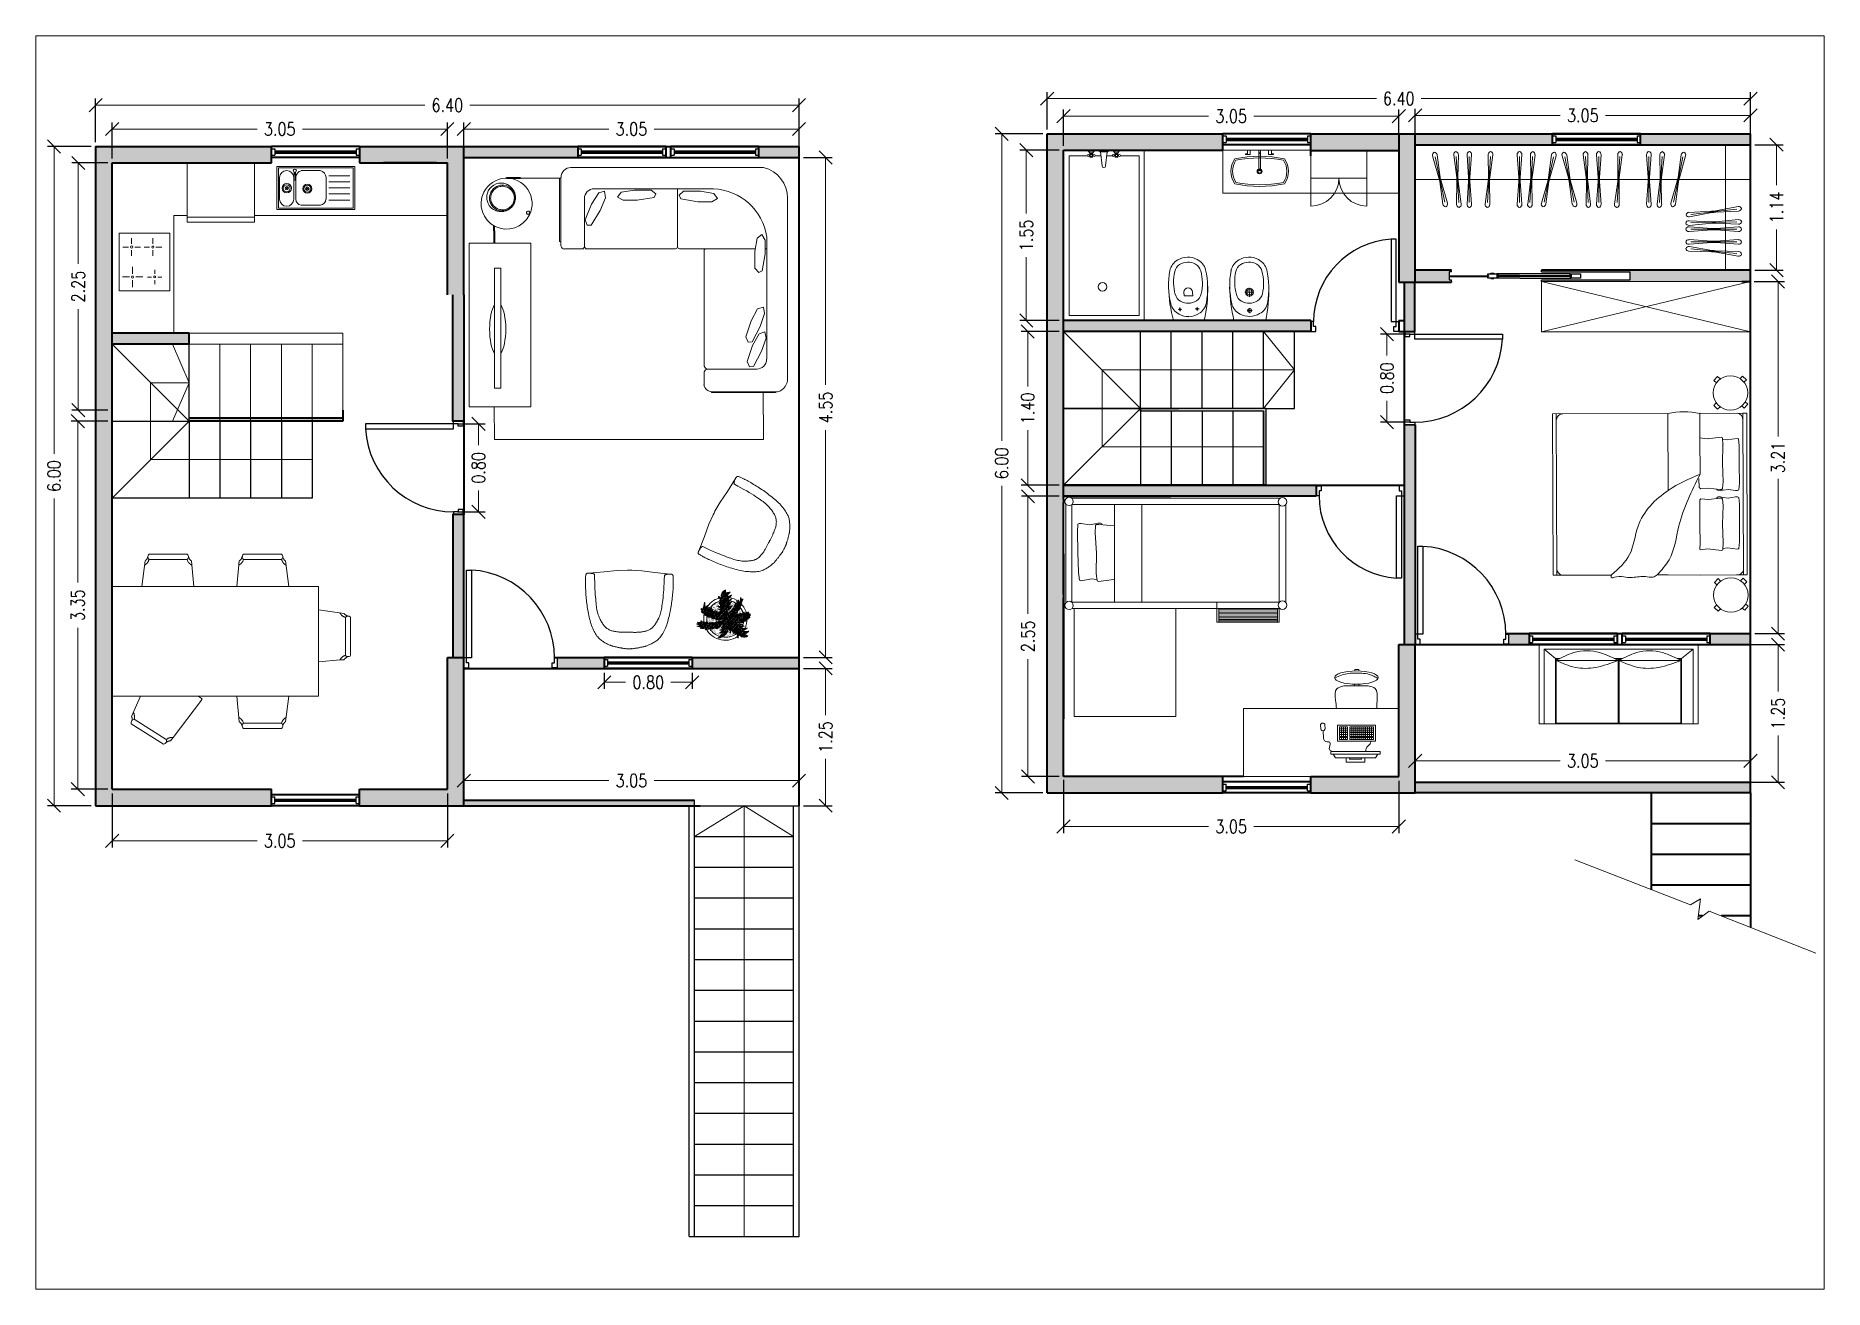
# Paper-space layout 'Layout2' of a CAD drawing. Header units: inches. Extents: x 1.15 to 10.31, y 0.8 to 7.23.
# The model-space entities are those that its viewports show. They can reach past a viewport. Long polylines and large blocks are cut down to what shows.
import ezdxf

# ---------------------------------------------------------------- set-up
doc = ezdxf.new("R2010")
doc.units = ezdxf.units.IN
doc.header["$MEASUREMENT"] = 0
doc.linetypes.add('HIDDEN', pattern=[0.375, 0.25, -0.125])
doc.layers.get('DEFPOINTS').update_dxf_attribs({"color": 210})
for name, color, linetype, lineweight in [('A-ANNO-DIMS', 253, 'Continuous', 20), ('A-DOOR-FULL', 4, 'Continuous', 25), ('A-FLOR-LEVL', 7, 'Continuous', 35), ('A-FLOR-OVHD', 3, 'HIDDEN', 18), ('A-FLOR-STRS', 4, 'Continuous', 25), ('A-FURNITURE', 7, 'Continuous', 20), ('A-GLAZ-FULL', 4, 'Continuous', 25), ('A-WALL-FULL-EXTR', 7, 'Continuous', 35), ('A-WALL-FULL-INTR', 7, 'Continuous', 35)]:
    doc.layers.add(name, color=color, linetype=linetype, lineweight=lineweight)
doc.layers.add('Retini', color=253, linetype='Continuous', plot=False)
doc.styles.add('E-ROMANS', font='romans.shx', dxfattribs={"width": 0.8})
doc.dimstyles.new('E-0100_ARW_18', dxfattribs={"dimscale": 0.001, "dimtxt": 180, "dimasz": 180, "dimexe": 90, "dimexo": 60, "dimgap": 90, "dimtad": 0, "dimzin": 0, "dimdsep": 46, "dimtxsty": 'E-ROMANS', "dimblk": 'OPEN90', "dimcen": 90, "dimclrd": 256, "dimclre": 256, "dimclrt": 256, "dimadec": 0, "dimazin": 0, "dimtfac": 1, "dimtmove": 1, "dimatfit": 3, "dimldrblk": 'OPEN90', "dimfxl": 1, "dimtfill": 1, "dimtolj": 1, "dimtzin": 0, "dimarcsym": 0})

# ---------------------------------------------------------------- blocks, each defined once
blk = doc.blocks.new('A$C0A122CAD')
at = {"color": 7}
for points in [[(-87.8, 66.8), (-88.5, 66.8), (-89.1, 66.8), (-89.6, 66.8), (-90.1, 66.8), (-90.5, 66.7), (-90.9, 66.7), (-91.2, 66.7), (-91.6, 66.6), (-91.9, 66.6), (-92.2, 66.5), (-92.5, 66.5), (-92.8, 66.4), (-93.1, 66.4), (-93.5, 66.3), (-93.9, 66.2), (-94.3, 66.2), (-94.8, 66.1), (-95.3, 66), (-95.8, 65.9), (-96.4, 65.8), (-96.9, 65.6), (-97.5, 65.5), (-98, 65.4), (-98.5, 65.3), (-99, 65.2), (-99.4, 65.1), (-99.9, 65), (-100.3, 64.9), (-100.7, 64.8), (-101.2, 64.6), (-101.6, 64.4), (-102.1, 64.2), (-102.6, 64), (-103.2, 63.8), (-103.8, 63.5), (-104.4, 63.2), (-105.1, 62.8), (-105.7, 62.5), (-106.3, 62.1), (-107, 61.7), (-107.6, 61.3), (-108.2, 60.9), (-108.8, 60.5), (-109.4, 60), (-109.9, 59.5), (-110.5, 58.9), (-111.1, 58.3), (-111.6, 57.6), (-112.2, 56.8), (-112.7, 56), (-113.3, 55.1), (-113.8, 54.2), (-114.3, 53.2), (-114.8, 52.1), (-115.3, 51), (-115.8, 49.9), (-116.2, 48.7), (-116.6, 47.5), (-117, 46.2), (-117.3, 44.9), (-117.6, 43.6), (-117.9, 42.3), (-118.2, 41), (-118.5, 39.7), (-118.7, 38.5), (-119, 37.2), (-119.2, 35.9), (-119.4, 34.7), (-119.6, 33.4), (-119.7, 32.2), (-119.9, 30.9), (-120, 29.7), (-120.1, 28.4), (-120.2, 27.2), (-120.3, 25.9), (-120.4, 24.7), (-120.5, 23.5), (-120.6, 22.3), (-120.6, 21.2), (-120.6, 20.1), (-120.7, 19.1), (-120.7, 18.1), (-120.7, 17.3), (-120.7, 16.4), (-120.7, 15.7), (-120.7, 15), (-120.7, 14.4), (-120.7, 13.8), (-120.6, 13.3), (-120.6, 12.9), (-120.6, 12.5), (-120.5, 12.2), (-120.5, 11.9), (-120.4, 11.7), (-120.3, 11.5), (-120.2, 11.3), (-120.1, 11.2), (-120, 11), (-119.8, 11), (-119.6, 10.9), (-119.5, 10.8), (-119.2, 10.8), (-119, 10.8), (-118.8, 10.7), (-118.5, 10.7), (-118.2, 10.7), (-117.8, 10.7), (-117.5, 10.8), (-117.1, 10.8), (-116.8, 10.8), (-116.4, 10.9), (-116.1, 10.9), (-115.8, 10.9), (-115.5, 11), (-115.2, 11.1), (-114.9, 11.2), (-114.6, 11.3), (-114.4, 11.5), (-114.2, 11.7), (-114, 12)], [(-88.2, 66.8), (-87.5, 66.8), (-86.9, 66.8), (-86.4, 66.8), (-85.9, 66.8), (-85.5, 66.7), (-85.1, 66.7), (-84.7, 66.7), (-84.4, 66.6), (-84.1, 66.6), (-83.8, 66.5), (-83.5, 66.5), (-83.2, 66.4), (-82.8, 66.4), (-82.5, 66.3), (-82.1, 66.2), (-81.7, 66.2), (-81.2, 66.1), (-80.7, 66), (-80.1, 65.9), (-79.6, 65.8), (-79, 65.6), (-78.5, 65.5), (-77.9, 65.4), (-77.4, 65.3), (-77, 65.2), (-76.5, 65.1), (-76.1, 65), (-75.7, 64.9), (-75.2, 64.8), (-74.8, 64.6), (-74.4, 64.4), (-73.9, 64.2), (-73.3, 64), (-72.8, 63.8), (-72.2, 63.5), (-71.5, 63.2), (-70.9, 62.8), (-70.3, 62.5), (-69.6, 62.1), (-69, 61.7), (-68.4, 61.3), (-67.8, 60.9), (-67.2, 60.5), (-66.6, 60), (-66, 59.5), (-65.5, 58.9), (-64.9, 58.3), (-64.3, 57.6), (-63.8, 56.8), (-63.2, 56), (-62.7, 55.1), (-62.2, 54.2), (-61.6, 53.2), (-61.1, 52.1), (-60.7, 51), (-60.2, 49.9), (-59.8, 48.7), (-59.4, 47.5), (-59, 46.2), (-58.7, 44.9), (-58.3, 43.6), (-58, 42.3), (-57.7, 41), (-57.5, 39.7), (-57.2, 38.5), (-57, 37.2), (-56.8, 35.9), (-56.6, 34.7), (-56.4, 33.4), (-56.2, 32.2), (-56.1, 30.9), (-56, 29.7), (-55.8, 28.4), (-55.7, 27.2), (-55.6, 25.9), (-55.5, 24.7), (-55.5, 23.5), (-55.4, 22.3), (-55.4, 21.2), (-55.3, 20.1), (-55.3, 19.1), (-55.3, 18.1), (-55.3, 17.3), (-55.3, 16.4), (-55.3, 15.7), (-55.3, 15), (-55.3, 14.4), (-55.3, 13.8), (-55.3, 13.3), (-55.4, 12.9), (-55.4, 12.5), (-55.5, 12.2), (-55.5, 11.9), (-55.6, 11.7), (-55.7, 11.5), (-55.8, 11.3), (-55.9, 11.2), (-56, 11), (-56.2, 11), (-56.3, 10.9), (-56.5, 10.8), (-56.7, 10.8), (-57, 10.8), (-57.2, 10.7), (-57.5, 10.7), (-57.8, 10.7), (-58.1, 10.7), (-58.5, 10.8), (-58.8, 10.8), (-59.2, 10.8), (-59.5, 10.9), (-59.9, 10.9), (-60.2, 10.9), (-60.5, 11), (-60.8, 11.1), (-61.1, 11.2), (-61.3, 11.3), (-61.6, 11.5), (-61.8, 11.7), (-62, 12)], [(-114, 12), (-114, 14.8), (-113.9, 17.5), (-113.8, 20), (-113.7, 22.4), (-113.5, 24.6), (-113.3, 26.6), (-113.2, 28.5), (-113, 30.2), (-112.8, 31.8), (-112.7, 33.2), (-112.5, 34.5), (-112.3, 35.7), (-112.2, 36.9), (-112, 37.9), (-111.7, 39), (-111.5, 39.9), (-111.2, 40.9), (-110.9, 41.8), (-110.5, 42.7), (-110.2, 43.6), (-109.8, 44.4), (-109.4, 45.2), (-109, 46), (-108.6, 46.7), (-108.2, 47.4), (-107.8, 48), (-107.4, 48.7), (-107, 49.2), (-106.5, 49.8), (-106.1, 50.2), (-105.7, 50.7), (-105.2, 51.1), (-104.7, 51.5), (-104.2, 51.9), (-103.7, 52.2), (-103.2, 52.5), (-102.6, 52.8), (-102.1, 53), (-101.5, 53.3), (-100.9, 53.5), (-100.2, 53.6), (-99.6, 53.8), (-98.9, 53.9), (-98.3, 54.1), (-97.6, 54.1), (-97, 54.2), (-96.3, 54.3), (-95.7, 54.3), (-95.1, 54.4), (-94.5, 54.4), (-93.9, 54.4), (-93.3, 54.5), (-92.8, 54.5), (-92.2, 54.5), (-91.7, 54.5), (-91.1, 54.5), (-90.5, 54.5), (-90, 54.5), (-89.4, 54.5), (-88.9, 54.5), (-88.5, 54.5), (-88.2, 54.5), (-87.9, 54.5), (-87.8, 54.5)], [(-62, 12), (-62, 14.8), (-62.1, 17.5), (-62.2, 20), (-62.3, 22.4), (-62.5, 24.6), (-62.6, 26.6), (-62.8, 28.5), (-63, 30.2), (-63.1, 31.8), (-63.3, 33.2), (-63.5, 34.5), (-63.6, 35.7), (-63.8, 36.9), (-64, 37.9), (-64.2, 39), (-64.5, 39.9), (-64.8, 40.9), (-65.1, 41.8), (-65.4, 42.7), (-65.8, 43.6), (-66.2, 44.4), (-66.6, 45.2), (-67, 46), (-67.4, 46.7), (-67.8, 47.4), (-68.2, 48), (-68.6, 48.7), (-69, 49.2), (-69.4, 49.8), (-69.9, 50.2), (-70.3, 50.7), (-70.8, 51.1), (-71.2, 51.5), (-71.7, 51.9), (-72.3, 52.2), (-72.8, 52.5), (-73.3, 52.8), (-73.9, 53), (-74.5, 53.3), (-75.1, 53.5), (-75.7, 53.6), (-76.4, 53.8), (-77, 53.9), (-77.7, 54.1), (-78.4, 54.1), (-79, 54.2), (-79.6, 54.3), (-80.3, 54.3), (-80.9, 54.4), (-81.5, 54.4), (-82.1, 54.4), (-82.6, 54.5), (-83.2, 54.5), (-83.8, 54.5), (-84.3, 54.5), (-84.9, 54.5), (-85.5, 54.5), (-86, 54.5), (-86.5, 54.5), (-87, 54.5), (-87.5, 54.5), (-87.8, 54.5), (-88, 54.5), (-88.2, 54.5)], [(-118.3, 10.7), (-106.8, 9.7), (-97.2, 8.5), (-89.6, 8.1), (-88, 8.1)], [(-57.7, 10.7), (-69.1, 9.7), (-78.8, 8.5), (-86.4, 8.1), (-88, 8.1)]]:
    blk.add_lwpolyline(points, dxfattribs=at)
blk = doc.blocks.new('_Oblique')
at = {"color": 0, "linetype": 'ByBlock', "lineweight": -2}
blk.add_line((-0.5, -0.5), (0.5, 0.5), dxfattribs=at)
blk = doc.blocks.new('*D33')
at = {"layer": 'A-ANNO-DIMS', "linetype": 'Continuous', "lineweight": -2, "transparency": 16777216}
for p, q in [((46.839, 85.481), (46.839, 85.877)), ((53.239, 85.481), (53.239, 85.877))]:
    blk.add_line(p, q, dxfattribs=at)
at = {"layer": 'A-ANNO-DIMS', "transparency": 16777216}
for p, q in [((46.839, 85.817), (49.835, 85.817)), ((53.239, 85.817), (50.243, 85.817))]:
    blk.add_line(p, q, dxfattribs=at)
at = {"layer": 'DEFPOINTS', "color": 0, "linetype": 'Continuous', "transparency": 16777216}
for p in [(53.239, 85.817), (46.839, 85.441), (53.239, 85.441)]:
    blk.add_point(p, dxfattribs=at)
at = {"layer": 'A-ANNO-DIMS', "linetype": 'Continuous', "transparency": 16777216, "xscale": 0.12, "yscale": 0.12, "zscale": 0.12, "rotation": 180}
blk.add_blockref('_Oblique', (46.839, 85.817), dxfattribs=at)
at = {"layer": 'A-ANNO-DIMS', "linetype": 'Continuous', "transparency": 16777216, "xscale": 0.12, "yscale": 0.12, "zscale": 0.12}
blk.add_blockref('_Oblique', (53.239, 85.817), dxfattribs=at)
at = {"layer": 'A-ANNO-DIMS', "linetype": 'Continuous', "transparency": 16777216, "insert": (50.039, 85.817), "char_height": 0.12, "attachment_point": 5, "style": 'E-ROMANS', "bg_fill": 3, "box_fill_scale": 1.25, "bg_fill_color": 256, "bg_fill_true_color": 13158600, "bg_fill_transparency": 0}
blk.add_mtext('\\A1;6.40', dxfattribs=at)
blk = doc.blocks.new('_Open90')
at = {"color": 0, "linetype": 'ByBlock', "lineweight": -2}
for p, q in [((0, 0), (-1, 0)), ((-0.5, 0.5), (0, 0)), ((0, 0), (-0.5, -0.5))]:
    blk.add_line(p, q, dxfattribs=at)
blk = doc.blocks.new('*D34')
at = {"layer": 'A-ANNO-DIMS', "linetype": 'Continuous', "lineweight": -2, "transparency": 16777216}
for p, q in [((46.799, 85.441), (46.4, 85.441)), ((46.799, 79.441), (46.4, 79.441))]:
    blk.add_line(p, q, dxfattribs=at)
at = {"layer": 'A-ANNO-DIMS', "transparency": 16777216}
for p, q in [((46.46, 85.441), (46.46, 82.645)), ((46.46, 79.441), (46.46, 82.237))]:
    blk.add_line(p, q, dxfattribs=at)
at = {"layer": 'DEFPOINTS', "color": 0, "linetype": 'Continuous', "transparency": 16777216}
for p in [(46.839, 85.441), (46.46, 79.441), (46.839, 79.441)]:
    blk.add_point(p, dxfattribs=at)
at = {"layer": 'A-ANNO-DIMS', "linetype": 'Continuous', "transparency": 16777216, "xscale": 0.12, "yscale": 0.12, "zscale": 0.12}
for p, rotation in [((46.46, 85.441), 90), ((46.46, 79.441), 270)]:
    blk.add_blockref('_Oblique', p, dxfattribs=dict(at, rotation=rotation))
at = {"layer": 'A-ANNO-DIMS', "linetype": 'Continuous', "transparency": 16777216, "insert": (46.46, 82.441), "char_height": 0.12, "attachment_point": 5, "rotation": 90, "style": 'E-ROMANS', "bg_fill": 3, "box_fill_scale": 1.25, "bg_fill_color": 256, "bg_fill_true_color": 13158600, "bg_fill_transparency": 0}
blk.add_mtext('\\A1;6.00', dxfattribs=at)
blk = doc.blocks.new('*D35')
at = {"layer": 'A-ANNO-DIMS', "linetype": 'Continuous', "lineweight": -2, "transparency": 16777216}
for p, q in [((46.949, 82.941), (46.617, 82.941)), ((46.949, 79.591), (46.617, 79.591))]:
    blk.add_line(p, q, dxfattribs=at)
at = {"layer": 'A-ANNO-DIMS', "transparency": 16777216}
for p, q in [((46.677, 82.941), (46.677, 81.472)), ((46.677, 79.591), (46.677, 81.06))]:
    blk.add_line(p, q, dxfattribs=at)
at = {"layer": 'DEFPOINTS', "color": 0, "linetype": 'Continuous', "transparency": 16777216}
for p in [(46.989, 82.941), (46.677, 79.591), (46.989, 79.591)]:
    blk.add_point(p, dxfattribs=at)
at = {"layer": 'A-ANNO-DIMS', "linetype": 'Continuous', "transparency": 16777216, "xscale": 0.12, "yscale": 0.12, "zscale": 0.12}
for p, rotation in [((46.677, 82.941), 90), ((46.677, 79.591), 270)]:
    blk.add_blockref('_Oblique', p, dxfattribs=dict(at, rotation=rotation))
at = {"layer": 'A-ANNO-DIMS', "linetype": 'Continuous', "transparency": 16777216, "insert": (46.677, 81.266), "char_height": 0.12, "attachment_point": 5, "rotation": 90, "style": 'E-ROMANS', "bg_fill": 3, "box_fill_scale": 1.25, "bg_fill_color": 256, "bg_fill_true_color": 13158600, "bg_fill_transparency": 0}
blk.add_mtext('\\A1;3.35', dxfattribs=at)
blk = doc.blocks.new('*D36')
at = {"layer": 'A-ANNO-DIMS', "linetype": 'Continuous', "lineweight": -2, "transparency": 16777216}
for p, q in [((46.949, 85.291), (46.621, 85.291)), ((46.949, 83.041), (46.621, 83.041))]:
    blk.add_line(p, q, dxfattribs=at)
at = {"layer": 'A-ANNO-DIMS', "transparency": 16777216}
for p, q in [((46.681, 85.291), (46.681, 84.372)), ((46.681, 83.041), (46.681, 83.96))]:
    blk.add_line(p, q, dxfattribs=at)
at = {"layer": 'DEFPOINTS', "color": 0, "linetype": 'Continuous', "transparency": 16777216}
for p in [(46.989, 85.291), (46.681, 83.041), (46.989, 83.041)]:
    blk.add_point(p, dxfattribs=at)
at = {"layer": 'A-ANNO-DIMS', "linetype": 'Continuous', "transparency": 16777216, "xscale": 0.12, "yscale": 0.12, "zscale": 0.12}
for p, rotation in [((46.681, 85.291), 90), ((46.681, 83.041), 270)]:
    blk.add_blockref('_Oblique', p, dxfattribs=dict(at, rotation=rotation))
at = {"layer": 'A-ANNO-DIMS', "linetype": 'Continuous', "transparency": 16777216, "insert": (46.681, 84.166), "char_height": 0.12, "attachment_point": 5, "rotation": 90, "style": 'E-ROMANS', "bg_fill": 3, "box_fill_scale": 1.25, "bg_fill_color": 256, "bg_fill_true_color": 13158600, "bg_fill_transparency": 0}
blk.add_mtext('\\A1;2.25', dxfattribs=at)
blk = doc.blocks.new('*D37')
at = {"layer": 'A-ANNO-DIMS', "linetype": 'Continuous', "lineweight": -2, "transparency": 16777216}
for p, q in [((46.989, 85.331), (46.989, 85.66)), ((50.039, 85.331), (50.039, 85.66))]:
    blk.add_line(p, q, dxfattribs=at)
at = {"layer": 'A-ANNO-DIMS', "transparency": 16777216}
for p, q in [((46.989, 85.6), (48.308, 85.6)), ((50.039, 85.6), (48.721, 85.6))]:
    blk.add_line(p, q, dxfattribs=at)
at = {"layer": 'DEFPOINTS', "color": 0, "linetype": 'Continuous', "transparency": 16777216}
for p in [(50.039, 85.6), (46.989, 85.291), (50.039, 85.291)]:
    blk.add_point(p, dxfattribs=at)
at = {"layer": 'A-ANNO-DIMS', "linetype": 'Continuous', "transparency": 16777216, "xscale": 0.12, "yscale": 0.12, "zscale": 0.12, "rotation": 180}
blk.add_blockref('_Oblique', (46.989, 85.6), dxfattribs=at)
at = {"layer": 'A-ANNO-DIMS', "linetype": 'Continuous', "transparency": 16777216, "xscale": 0.12, "yscale": 0.12, "zscale": 0.12}
blk.add_blockref('_Oblique', (50.039, 85.6), dxfattribs=at)
at = {"layer": 'A-ANNO-DIMS', "linetype": 'Continuous', "transparency": 16777216, "insert": (48.514, 85.6), "char_height": 0.12, "attachment_point": 5, "style": 'E-ROMANS', "bg_fill": 3, "box_fill_scale": 1.25, "bg_fill_color": 256, "bg_fill_true_color": 13158600, "bg_fill_transparency": 0}
blk.add_mtext('\\A1;3.05', dxfattribs=at)
blk = doc.blocks.new('*D38')
at = {"layer": 'A-ANNO-DIMS', "linetype": 'Continuous', "lineweight": -2, "transparency": 16777216}
for p, q in [((50.189, 85.381), (50.189, 85.66)), ((53.239, 85.381), (53.239, 85.66))]:
    blk.add_line(p, q, dxfattribs=at)
at = {"layer": 'A-ANNO-DIMS', "transparency": 16777216}
for p, q in [((50.189, 85.6), (51.508, 85.6)), ((53.239, 85.6), (51.921, 85.6))]:
    blk.add_line(p, q, dxfattribs=at)
at = {"layer": 'DEFPOINTS', "color": 0, "linetype": 'Continuous', "transparency": 16777216}
for p in [(53.239, 85.6), (50.189, 85.341), (53.239, 85.341)]:
    blk.add_point(p, dxfattribs=at)
at = {"layer": 'A-ANNO-DIMS', "linetype": 'Continuous', "transparency": 16777216, "xscale": 0.12, "yscale": 0.12, "zscale": 0.12, "rotation": 180}
blk.add_blockref('_Oblique', (50.189, 85.6), dxfattribs=at)
at = {"layer": 'A-ANNO-DIMS', "linetype": 'Continuous', "transparency": 16777216, "xscale": 0.12, "yscale": 0.12, "zscale": 0.12}
blk.add_blockref('_Oblique', (53.239, 85.6), dxfattribs=at)
at = {"layer": 'A-ANNO-DIMS', "linetype": 'Continuous', "transparency": 16777216, "insert": (51.714, 85.6), "char_height": 0.12, "attachment_point": 5, "style": 'E-ROMANS', "bg_fill": 3, "box_fill_scale": 1.25, "bg_fill_color": 256, "bg_fill_true_color": 13158600, "bg_fill_transparency": 0}
blk.add_mtext('\\A1;3.05', dxfattribs=at)
blk = doc.blocks.new('*D39')
at = {"layer": 'A-ANNO-DIMS', "linetype": 'Continuous', "lineweight": -2, "transparency": 16777216}
for p, q in [((53.279, 80.691), (53.541, 80.691)), ((53.279, 79.441), (53.541, 79.441))]:
    blk.add_line(p, q, dxfattribs=at)
at = {"layer": 'A-ANNO-DIMS', "transparency": 16777216}
for p, q in [((53.481, 80.691), (53.481, 80.265)), ((53.481, 79.441), (53.481, 79.866))]:
    blk.add_line(p, q, dxfattribs=at)
at = {"layer": 'DEFPOINTS', "color": 0, "linetype": 'Continuous', "transparency": 16777216}
for p in [(53.239, 80.691), (53.239, 79.441), (53.481, 79.441)]:
    blk.add_point(p, dxfattribs=at)
at = {"layer": 'A-ANNO-DIMS', "linetype": 'Continuous', "transparency": 16777216, "xscale": 0.12, "yscale": 0.12, "zscale": 0.12}
for p, rotation in [((53.481, 80.691), 90), ((53.481, 79.441), 270)]:
    blk.add_blockref('_Oblique', p, dxfattribs=dict(at, rotation=rotation))
at = {"layer": 'A-ANNO-DIMS', "linetype": 'Continuous', "transparency": 16777216, "insert": (53.481, 80.066), "char_height": 0.12, "attachment_point": 5, "rotation": 90, "style": 'E-ROMANS', "bg_fill": 3, "box_fill_scale": 1.25, "bg_fill_color": 256, "bg_fill_true_color": 13158600, "bg_fill_transparency": 0}
blk.add_mtext('\\A1;1.25', dxfattribs=at)
blk = doc.blocks.new('*D40')
at = {"layer": 'A-ANNO-DIMS', "linetype": 'Continuous', "lineweight": -2, "transparency": 16777216}
for p, q in [((46.989, 79.551), (46.989, 79.061)), ((50.039, 79.551), (50.039, 79.061))]:
    blk.add_line(p, q, dxfattribs=at)
at = {"layer": 'A-ANNO-DIMS', "transparency": 16777216}
for p, q in [((46.989, 79.121), (48.308, 79.121)), ((50.039, 79.121), (48.721, 79.121))]:
    blk.add_line(p, q, dxfattribs=at)
at = {"layer": 'DEFPOINTS', "color": 0, "linetype": 'Continuous', "transparency": 16777216}
for p in [(46.989, 79.591), (50.039, 79.591), (50.039, 79.121)]:
    blk.add_point(p, dxfattribs=at)
at = {"layer": 'A-ANNO-DIMS', "linetype": 'Continuous', "transparency": 16777216, "xscale": 0.12, "yscale": 0.12, "zscale": 0.12, "rotation": 180}
blk.add_blockref('_Oblique', (46.989, 79.121), dxfattribs=at)
at = {"layer": 'A-ANNO-DIMS', "linetype": 'Continuous', "transparency": 16777216, "xscale": 0.12, "yscale": 0.12, "zscale": 0.12}
blk.add_blockref('_Oblique', (50.039, 79.121), dxfattribs=at)
at = {"layer": 'A-ANNO-DIMS', "linetype": 'Continuous', "transparency": 16777216, "insert": (48.514, 79.121), "char_height": 0.12, "attachment_point": 5, "style": 'E-ROMANS', "bg_fill": 3, "box_fill_scale": 1.25, "bg_fill_color": 256, "bg_fill_true_color": 13158600, "bg_fill_transparency": 0}
blk.add_mtext('\\A1;3.05', dxfattribs=at)
blk = doc.blocks.new('*D41')
at = {"layer": 'A-ANNO-DIMS', "linetype": 'Continuous', "lineweight": -2, "transparency": 16777216}
for p, q in [((50.189, 79.531), (50.189, 79.729)), ((53.239, 79.531), (53.239, 79.729))]:
    blk.add_line(p, q, dxfattribs=at)
at = {"layer": 'A-ANNO-DIMS', "transparency": 16777216}
for p, q in [((50.189, 79.669), (51.508, 79.669)), ((53.239, 79.669), (51.921, 79.669))]:
    blk.add_line(p, q, dxfattribs=at)
at = {"layer": 'DEFPOINTS', "color": 0, "linetype": 'Continuous', "transparency": 16777216}
for p in [(53.239, 79.669), (50.189, 79.491), (53.239, 79.491)]:
    blk.add_point(p, dxfattribs=at)
at = {"layer": 'A-ANNO-DIMS', "linetype": 'Continuous', "transparency": 16777216, "xscale": 0.12, "yscale": 0.12, "zscale": 0.12, "rotation": 180}
blk.add_blockref('_Oblique', (50.189, 79.669), dxfattribs=at)
at = {"layer": 'A-ANNO-DIMS', "linetype": 'Continuous', "transparency": 16777216, "xscale": 0.12, "yscale": 0.12, "zscale": 0.12}
blk.add_blockref('_Oblique', (53.239, 79.669), dxfattribs=at)
at = {"layer": 'A-ANNO-DIMS', "linetype": 'Continuous', "transparency": 16777216, "insert": (51.714, 79.669), "char_height": 0.12, "attachment_point": 5, "style": 'E-ROMANS', "bg_fill": 3, "box_fill_scale": 1.25, "bg_fill_color": 256, "bg_fill_true_color": 13158600, "bg_fill_transparency": 0}
blk.add_mtext('\\A1;3.05', dxfattribs=at)
blk = doc.blocks.new('*D42')
at = {"layer": 'A-ANNO-DIMS', "linetype": 'Continuous', "lineweight": -2, "transparency": 16777216}
for p, q in [((50.134, 82.916), (50.382, 82.916)), ((50.134, 82.116), (50.382, 82.116))]:
    blk.add_line(p, q, dxfattribs=at)
at = {"layer": 'A-ANNO-DIMS', "transparency": 16777216}
for p, q in [((50.322, 82.916), (50.322, 82.722)), ((50.322, 82.116), (50.322, 82.31))]:
    blk.add_line(p, q, dxfattribs=at)
at = {"layer": 'DEFPOINTS', "color": 0, "linetype": 'Continuous', "transparency": 16777216}
for p in [(50.094, 82.916), (50.094, 82.116), (50.322, 82.116)]:
    blk.add_point(p, dxfattribs=at)
at = {"layer": 'A-ANNO-DIMS', "linetype": 'Continuous', "transparency": 16777216, "xscale": 0.12, "yscale": 0.12, "zscale": 0.12}
for p, rotation in [((50.322, 82.916), 90), ((50.322, 82.116), 270)]:
    blk.add_blockref('_Oblique', p, dxfattribs=dict(at, rotation=rotation))
at = {"layer": 'A-ANNO-DIMS', "linetype": 'Continuous', "transparency": 16777216, "insert": (50.322, 82.516), "char_height": 0.12, "attachment_point": 5, "rotation": 90, "style": 'E-ROMANS', "bg_fill": 3, "box_fill_scale": 1.25, "bg_fill_color": 256, "bg_fill_true_color": 13158600, "bg_fill_transparency": 0}
blk.add_mtext('\\A1;0.80', dxfattribs=at)
blk = doc.blocks.new('*D43')
at = {"layer": 'A-ANNO-DIMS', "linetype": 'Continuous', "lineweight": -2, "transparency": 16777216}
for p, q in [((51.467, 80.651), (51.467, 80.504)), ((52.267, 80.651), (52.267, 80.504))]:
    blk.add_line(p, q, dxfattribs=at)
at = {"layer": 'A-ANNO-DIMS', "transparency": 16777216}
for p, q in [((51.467, 80.564), (51.661, 80.564)), ((52.267, 80.564), (52.074, 80.564))]:
    blk.add_line(p, q, dxfattribs=at)
at = {"layer": 'DEFPOINTS', "color": 0, "linetype": 'Continuous', "transparency": 16777216}
for p in [(51.467, 80.691), (52.267, 80.691), (52.267, 80.564)]:
    blk.add_point(p, dxfattribs=at)
at = {"layer": 'A-ANNO-DIMS', "linetype": 'Continuous', "transparency": 16777216, "xscale": 0.12, "yscale": 0.12, "zscale": 0.12, "rotation": 180}
blk.add_blockref('_Oblique', (51.467, 80.564), dxfattribs=at)
at = {"layer": 'A-ANNO-DIMS', "linetype": 'Continuous', "transparency": 16777216, "xscale": 0.12, "yscale": 0.12, "zscale": 0.12}
blk.add_blockref('_Oblique', (52.267, 80.564), dxfattribs=at)
at = {"layer": 'A-ANNO-DIMS', "linetype": 'Continuous', "transparency": 16777216, "insert": (51.867, 80.564), "char_height": 0.12, "attachment_point": 5, "style": 'E-ROMANS', "bg_fill": 3, "box_fill_scale": 1.25, "bg_fill_color": 256, "bg_fill_true_color": 13158600, "bg_fill_transparency": 0}
blk.add_mtext('\\A1;0.80', dxfattribs=at)
blk = doc.blocks.new('*D44')
at = {"layer": 'A-ANNO-DIMS', "linetype": 'Continuous', "lineweight": -2, "transparency": 16777216}
for p, q in [((55.496, 85.597), (55.496, 85.937)), ((61.896, 85.597), (61.896, 85.937))]:
    blk.add_line(p, q, dxfattribs=at)
at = {"layer": 'A-ANNO-DIMS', "transparency": 16777216}
for p, q in [((55.496, 85.877), (58.492, 85.877)), ((61.896, 85.877), (58.9, 85.877))]:
    blk.add_line(p, q, dxfattribs=at)
at = {"layer": 'DEFPOINTS', "color": 0, "linetype": 'Continuous', "transparency": 16777216}
for p in [(61.896, 85.877), (55.496, 85.557), (61.896, 85.557)]:
    blk.add_point(p, dxfattribs=at)
at = {"layer": 'A-ANNO-DIMS', "linetype": 'Continuous', "transparency": 16777216, "xscale": 0.12, "yscale": 0.12, "zscale": 0.12, "rotation": 180}
blk.add_blockref('_Oblique', (55.496, 85.877), dxfattribs=at)
at = {"layer": 'A-ANNO-DIMS', "linetype": 'Continuous', "transparency": 16777216, "xscale": 0.12, "yscale": 0.12, "zscale": 0.12}
blk.add_blockref('_Oblique', (61.896, 85.877), dxfattribs=at)
at = {"layer": 'A-ANNO-DIMS', "linetype": 'Continuous', "transparency": 16777216, "insert": (58.696, 85.877), "char_height": 0.12, "attachment_point": 5, "style": 'E-ROMANS', "bg_fill": 3, "box_fill_scale": 1.25, "bg_fill_color": 256, "bg_fill_true_color": 13158600, "bg_fill_transparency": 0}
blk.add_mtext('\\A1;6.40', dxfattribs=at)
blk = doc.blocks.new('*D45')
at = {"layer": 'A-ANNO-DIMS', "linetype": 'Continuous', "lineweight": -2, "transparency": 16777216}
for p, q in [((55.456, 85.557), (55.023, 85.557)), ((55.456, 79.557), (55.023, 79.557))]:
    blk.add_line(p, q, dxfattribs=at)
at = {"layer": 'A-ANNO-DIMS', "transparency": 16777216}
for p, q in [((55.083, 85.557), (55.083, 82.761)), ((55.083, 79.557), (55.083, 82.353))]:
    blk.add_line(p, q, dxfattribs=at)
at = {"layer": 'DEFPOINTS', "color": 0, "linetype": 'Continuous', "transparency": 16777216}
for p in [(55.496, 85.557), (55.083, 79.557), (55.496, 79.557)]:
    blk.add_point(p, dxfattribs=at)
at = {"layer": 'A-ANNO-DIMS', "linetype": 'Continuous', "transparency": 16777216, "xscale": 0.12, "yscale": 0.12, "zscale": 0.12}
for p, rotation in [((55.083, 85.557), 90), ((55.083, 79.557), 270)]:
    blk.add_blockref('_Oblique', p, dxfattribs=dict(at, rotation=rotation))
at = {"layer": 'A-ANNO-DIMS', "linetype": 'Continuous', "transparency": 16777216, "insert": (55.083, 82.557), "char_height": 0.12, "attachment_point": 5, "rotation": 90, "style": 'E-ROMANS', "bg_fill": 3, "box_fill_scale": 1.25, "bg_fill_color": 256, "bg_fill_true_color": 13158600, "bg_fill_transparency": 0}
blk.add_mtext('\\A1;6.00', dxfattribs=at)
blk = doc.blocks.new('*D46')
at = {"layer": 'A-ANNO-DIMS', "linetype": 'Continuous', "lineweight": -2, "transparency": 16777216}
for p, q in [((55.606, 85.407), (55.247, 85.407)), ((55.606, 83.857), (55.247, 83.857))]:
    blk.add_line(p, q, dxfattribs=at)
at = {"layer": 'A-ANNO-DIMS', "transparency": 16777216}
for p, q in [((55.307, 85.407), (55.307, 84.832)), ((55.307, 83.857), (55.307, 84.433))]:
    blk.add_line(p, q, dxfattribs=at)
at = {"layer": 'DEFPOINTS', "color": 0, "linetype": 'Continuous', "transparency": 16777216}
for p in [(55.646, 85.407), (55.307, 83.857), (55.646, 83.857)]:
    blk.add_point(p, dxfattribs=at)
at = {"layer": 'A-ANNO-DIMS', "linetype": 'Continuous', "transparency": 16777216, "xscale": 0.12, "yscale": 0.12, "zscale": 0.12}
for p, rotation in [((55.307, 85.407), 90), ((55.307, 83.857), 270)]:
    blk.add_blockref('_Oblique', p, dxfattribs=dict(at, rotation=rotation))
at = {"layer": 'A-ANNO-DIMS', "linetype": 'Continuous', "transparency": 16777216, "insert": (55.307, 84.632), "char_height": 0.12, "attachment_point": 5, "rotation": 90, "style": 'E-ROMANS', "bg_fill": 3, "box_fill_scale": 1.25, "bg_fill_color": 256, "bg_fill_true_color": 13158600, "bg_fill_transparency": 0}
blk.add_mtext('\\A1;1.55', dxfattribs=at)
blk = doc.blocks.new('*D47')
at = {"layer": 'A-ANNO-DIMS', "linetype": 'Continuous', "lineweight": -2, "transparency": 16777216}
for p, q in [((55.606, 83.757), (55.26, 83.757)), ((55.606, 82.357), (55.26, 82.357))]:
    blk.add_line(p, q, dxfattribs=at)
at = {"layer": 'A-ANNO-DIMS', "transparency": 16777216}
for p, q in [((55.32, 83.757), (55.32, 83.257)), ((55.32, 82.357), (55.32, 82.858))]:
    blk.add_line(p, q, dxfattribs=at)
at = {"layer": 'DEFPOINTS', "color": 0, "linetype": 'Continuous', "transparency": 16777216}
for p in [(55.646, 83.757), (55.32, 82.357), (55.646, 82.357)]:
    blk.add_point(p, dxfattribs=at)
at = {"layer": 'A-ANNO-DIMS', "linetype": 'Continuous', "transparency": 16777216, "xscale": 0.12, "yscale": 0.12, "zscale": 0.12}
for p, rotation in [((55.32, 83.757), 90), ((55.32, 82.357), 270)]:
    blk.add_blockref('_Oblique', p, dxfattribs=dict(at, rotation=rotation))
at = {"layer": 'A-ANNO-DIMS', "linetype": 'Continuous', "transparency": 16777216, "insert": (55.32, 83.057), "char_height": 0.12, "attachment_point": 5, "rotation": 90, "style": 'E-ROMANS', "bg_fill": 3, "box_fill_scale": 1.25, "bg_fill_color": 256, "bg_fill_true_color": 13158600, "bg_fill_transparency": 0}
blk.add_mtext('\\A1;1.40', dxfattribs=at)
blk = doc.blocks.new('*D48')
at = {"layer": 'A-ANNO-DIMS', "linetype": 'Continuous', "lineweight": -2, "transparency": 16777216}
for p, q in [((55.606, 82.257), (55.262, 82.257)), ((55.606, 79.707), (55.262, 79.707))]:
    blk.add_line(p, q, dxfattribs=at)
at = {"layer": 'A-ANNO-DIMS', "transparency": 16777216}
for p, q in [((55.322, 82.257), (55.322, 81.188)), ((55.322, 79.707), (55.322, 80.776))]:
    blk.add_line(p, q, dxfattribs=at)
at = {"layer": 'DEFPOINTS', "color": 0, "linetype": 'Continuous', "transparency": 16777216}
for p in [(55.646, 82.257), (55.322, 79.707), (55.646, 79.707)]:
    blk.add_point(p, dxfattribs=at)
at = {"layer": 'A-ANNO-DIMS', "linetype": 'Continuous', "transparency": 16777216, "xscale": 0.12, "yscale": 0.12, "zscale": 0.12}
for p, rotation in [((55.322, 82.257), 90), ((55.322, 79.707), 270)]:
    blk.add_blockref('_Oblique', p, dxfattribs=dict(at, rotation=rotation))
at = {"layer": 'A-ANNO-DIMS', "linetype": 'Continuous', "transparency": 16777216, "insert": (55.322, 80.982), "char_height": 0.12, "attachment_point": 5, "rotation": 90, "style": 'E-ROMANS', "bg_fill": 3, "box_fill_scale": 1.25, "bg_fill_color": 256, "bg_fill_true_color": 13158600, "bg_fill_transparency": 0}
blk.add_mtext('\\A1;2.55', dxfattribs=at)
blk = doc.blocks.new('*D49')
at = {"layer": 'A-ANNO-DIMS', "linetype": 'Continuous', "lineweight": -2, "transparency": 16777216}
for p, q in [((55.646, 79.677), (55.646, 79.191)), ((58.696, 79.667), (58.696, 79.191))]:
    blk.add_line(p, q, dxfattribs=at)
at = {"layer": 'A-ANNO-DIMS', "transparency": 16777216}
for p, q in [((55.646, 79.251), (56.964, 79.251)), ((58.696, 79.251), (57.377, 79.251))]:
    blk.add_line(p, q, dxfattribs=at)
at = {"layer": 'DEFPOINTS', "color": 0, "linetype": 'Continuous', "transparency": 16777216}
for p in [(55.646, 79.717), (58.696, 79.707), (58.696, 79.251)]:
    blk.add_point(p, dxfattribs=at)
at = {"layer": 'A-ANNO-DIMS', "linetype": 'Continuous', "transparency": 16777216, "xscale": 0.12, "yscale": 0.12, "zscale": 0.12, "rotation": 180}
blk.add_blockref('_Oblique', (55.646, 79.251), dxfattribs=at)
at = {"layer": 'A-ANNO-DIMS', "linetype": 'Continuous', "transparency": 16777216, "xscale": 0.12, "yscale": 0.12, "zscale": 0.12}
blk.add_blockref('_Oblique', (58.696, 79.251), dxfattribs=at)
at = {"layer": 'A-ANNO-DIMS', "linetype": 'Continuous', "transparency": 16777216, "insert": (57.171, 79.251), "char_height": 0.12, "attachment_point": 5, "style": 'E-ROMANS', "bg_fill": 3, "box_fill_scale": 1.25, "bg_fill_color": 256, "bg_fill_true_color": 13158600, "bg_fill_transparency": 0}
blk.add_mtext('\\A1;3.05', dxfattribs=at)
blk = doc.blocks.new('*D32')
at = {"layer": 'A-ANNO-DIMS', "linetype": 'Continuous', "lineweight": -2, "transparency": 16777216}
for p, q in [((61.837, 80.907), (62.207, 80.907)), ((61.837, 79.654), (62.207, 79.654))]:
    blk.add_line(p, q, dxfattribs=at)
at = {"layer": 'A-ANNO-DIMS', "transparency": 16777216}
for p, q in [((62.147, 80.907), (62.147, 80.48)), ((62.147, 79.654), (62.147, 80.081))]:
    blk.add_line(p, q, dxfattribs=at)
at = {"layer": 'DEFPOINTS', "color": 0, "linetype": 'Continuous', "transparency": 16777216}
for p in [(61.797, 80.907), (61.797, 79.654), (62.147, 79.654)]:
    blk.add_point(p, dxfattribs=at)
at = {"layer": 'A-ANNO-DIMS', "linetype": 'Continuous', "transparency": 16777216, "xscale": 0.12, "yscale": 0.12, "zscale": 0.12}
for p, rotation in [((62.147, 80.907), 90), ((62.147, 79.654), 270)]:
    blk.add_blockref('_Oblique', p, dxfattribs=dict(at, rotation=rotation))
at = {"layer": 'A-ANNO-DIMS', "linetype": 'Continuous', "transparency": 16777216, "insert": (62.147, 80.28), "char_height": 0.12, "attachment_point": 5, "rotation": 90, "style": 'E-ROMANS', "bg_fill": 3, "box_fill_scale": 1.25, "bg_fill_color": 256, "bg_fill_true_color": 13158600, "bg_fill_transparency": 0}
blk.add_mtext('\\A1;1.25', dxfattribs=at)
blk = doc.blocks.new('*D50')
at = {"layer": 'A-ANNO-DIMS', "linetype": 'Continuous', "lineweight": -2, "transparency": 16777216}
for p, q in [((58.846, 85.497), (58.846, 85.784)), ((61.896, 85.497), (61.896, 85.784))]:
    blk.add_line(p, q, dxfattribs=at)
at = {"layer": 'A-ANNO-DIMS', "transparency": 16777216}
for p, q in [((58.846, 85.724), (60.164, 85.724)), ((61.896, 85.724), (60.577, 85.724))]:
    blk.add_line(p, q, dxfattribs=at)
at = {"layer": 'DEFPOINTS', "color": 0, "linetype": 'Continuous', "transparency": 16777216}
for p in [(61.896, 85.724), (58.846, 85.457), (61.896, 85.457)]:
    blk.add_point(p, dxfattribs=at)
at = {"layer": 'A-ANNO-DIMS', "linetype": 'Continuous', "transparency": 16777216, "xscale": 0.12, "yscale": 0.12, "zscale": 0.12, "rotation": 180}
blk.add_blockref('_Oblique', (58.846, 85.724), dxfattribs=at)
at = {"layer": 'A-ANNO-DIMS', "linetype": 'Continuous', "transparency": 16777216, "xscale": 0.12, "yscale": 0.12, "zscale": 0.12}
blk.add_blockref('_Oblique', (61.896, 85.724), dxfattribs=at)
at = {"layer": 'A-ANNO-DIMS', "linetype": 'Continuous', "transparency": 16777216, "insert": (60.371, 85.724), "char_height": 0.12, "attachment_point": 5, "style": 'E-ROMANS', "bg_fill": 3, "box_fill_scale": 1.25, "bg_fill_color": 256, "bg_fill_true_color": 13158600, "bg_fill_transparency": 0}
blk.add_mtext('\\A1;3.05', dxfattribs=at)
blk = doc.blocks.new('*D51')
at = {"layer": 'A-ANNO-DIMS', "linetype": 'Continuous', "lineweight": -2, "transparency": 16777216}
for p, q in [((55.646, 85.447), (55.646, 85.777)), ((58.696, 85.447), (58.696, 85.777))]:
    blk.add_line(p, q, dxfattribs=at)
at = {"layer": 'A-ANNO-DIMS', "transparency": 16777216}
for p, q in [((55.646, 85.717), (56.964, 85.717)), ((58.696, 85.717), (57.377, 85.717))]:
    blk.add_line(p, q, dxfattribs=at)
at = {"layer": 'DEFPOINTS', "color": 0, "linetype": 'Continuous', "transparency": 16777216}
for p in [(58.696, 85.717), (55.646, 85.407), (58.696, 85.407)]:
    blk.add_point(p, dxfattribs=at)
at = {"layer": 'A-ANNO-DIMS', "linetype": 'Continuous', "transparency": 16777216, "xscale": 0.12, "yscale": 0.12, "zscale": 0.12, "rotation": 180}
blk.add_blockref('_Oblique', (55.646, 85.717), dxfattribs=at)
at = {"layer": 'A-ANNO-DIMS', "linetype": 'Continuous', "transparency": 16777216, "xscale": 0.12, "yscale": 0.12, "zscale": 0.12}
blk.add_blockref('_Oblique', (58.696, 85.717), dxfattribs=at)
at = {"layer": 'A-ANNO-DIMS', "linetype": 'Continuous', "transparency": 16777216, "insert": (57.171, 85.717), "char_height": 0.12, "attachment_point": 5, "style": 'E-ROMANS', "bg_fill": 3, "box_fill_scale": 1.25, "bg_fill_color": 256, "bg_fill_true_color": 13158600, "bg_fill_transparency": 0}
blk.add_mtext('\\A1;3.05', dxfattribs=at)
blk = doc.blocks.new('*D52')
at = {"layer": 'A-ANNO-DIMS', "linetype": 'Continuous', "lineweight": -2, "transparency": 16777216}
for p, q in [((61.936, 85.457), (62.193, 85.457)), ((61.936, 84.315), (62.193, 84.315))]:
    blk.add_line(p, q, dxfattribs=at)
at = {"layer": 'A-ANNO-DIMS', "transparency": 16777216}
for p, q in [((62.133, 85.457), (62.133, 85.088)), ((62.133, 84.315), (62.133, 84.684))]:
    blk.add_line(p, q, dxfattribs=at)
at = {"layer": 'DEFPOINTS', "color": 0, "linetype": 'Continuous', "transparency": 16777216}
for p in [(61.896, 85.457), (61.896, 84.315), (62.133, 84.315)]:
    blk.add_point(p, dxfattribs=at)
at = {"layer": 'A-ANNO-DIMS', "linetype": 'Continuous', "transparency": 16777216, "xscale": 0.12, "yscale": 0.12, "zscale": 0.12}
for p, rotation in [((62.133, 85.457), 90), ((62.133, 84.315), 270)]:
    blk.add_blockref('_Oblique', p, dxfattribs=dict(at, rotation=rotation))
at = {"layer": 'A-ANNO-DIMS', "linetype": 'Continuous', "transparency": 16777216, "insert": (62.133, 84.886), "char_height": 0.12, "attachment_point": 5, "rotation": 90, "style": 'E-ROMANS', "bg_fill": 3, "box_fill_scale": 1.25, "bg_fill_color": 256, "bg_fill_true_color": 13158600, "bg_fill_transparency": 0}
blk.add_mtext('\\A1;1.14', dxfattribs=at)
blk = doc.blocks.new('*D53')
at = {"layer": 'A-ANNO-DIMS', "linetype": 'Continuous', "lineweight": -2, "transparency": 16777216}
for p, q in [((61.93, 84.212), (62.207, 84.212)), ((61.936, 81.007), (62.207, 81.007))]:
    blk.add_line(p, q, dxfattribs=at)
at = {"layer": 'A-ANNO-DIMS', "transparency": 16777216}
for p, q in [((62.147, 84.212), (62.147, 82.802)), ((62.147, 81.007), (62.147, 82.417))]:
    blk.add_line(p, q, dxfattribs=at)
at = {"layer": 'DEFPOINTS', "color": 0, "linetype": 'Continuous', "transparency": 16777216}
for p in [(61.89, 84.212), (61.896, 81.007), (62.147, 81.007)]:
    blk.add_point(p, dxfattribs=at)
at = {"layer": 'A-ANNO-DIMS', "linetype": 'Continuous', "transparency": 16777216, "xscale": 0.12, "yscale": 0.12, "zscale": 0.12}
for p, rotation in [((62.147, 84.212), 90), ((62.147, 81.007), 270)]:
    blk.add_blockref('_Oblique', p, dxfattribs=dict(at, rotation=rotation))
at = {"layer": 'A-ANNO-DIMS', "linetype": 'Continuous', "transparency": 16777216, "insert": (62.147, 82.61), "char_height": 0.12, "attachment_point": 5, "rotation": 90, "style": 'E-ROMANS', "bg_fill": 3, "box_fill_scale": 1.25, "bg_fill_color": 256, "bg_fill_true_color": 13158600, "bg_fill_transparency": 0}
blk.add_mtext('\\A1;3.21', dxfattribs=at)
blk = doc.blocks.new('*D54')
at = {"layer": 'A-ANNO-DIMS', "linetype": 'Continuous', "lineweight": -2, "transparency": 16777216}
for p, q in [((53.279, 85.341), (53.541, 85.341)), ((53.279, 80.791), (53.541, 80.791))]:
    blk.add_line(p, q, dxfattribs=at)
at = {"layer": 'A-ANNO-DIMS', "transparency": 16777216}
for p, q in [((53.481, 85.341), (53.481, 83.272)), ((53.481, 80.791), (53.481, 82.86))]:
    blk.add_line(p, q, dxfattribs=at)
at = {"layer": 'DEFPOINTS', "color": 0, "linetype": 'Continuous', "transparency": 16777216}
for p in [(53.239, 85.341), (53.239, 80.791), (53.481, 80.791)]:
    blk.add_point(p, dxfattribs=at)
at = {"layer": 'A-ANNO-DIMS', "linetype": 'Continuous', "transparency": 16777216, "xscale": 0.12, "yscale": 0.12, "zscale": 0.12}
for p, rotation in [((53.481, 85.341), 90), ((53.481, 80.791), 270)]:
    blk.add_blockref('_Oblique', p, dxfattribs=dict(at, rotation=rotation))
at = {"layer": 'A-ANNO-DIMS', "linetype": 'Continuous', "transparency": 16777216, "insert": (53.481, 83.066), "char_height": 0.12, "attachment_point": 5, "rotation": 90, "style": 'E-ROMANS', "bg_fill": 3, "box_fill_scale": 1.25, "bg_fill_color": 256, "bg_fill_true_color": 13158600, "bg_fill_transparency": 0}
blk.add_mtext('\\A1;4.55', dxfattribs=at)
blk = doc.blocks.new('*D55')
at = {"layer": 'A-ANNO-DIMS', "linetype": 'Continuous', "lineweight": -2, "transparency": 16777216}
for p, q in [((58.846, 79.694), (58.846, 79.909)), ((61.896, 79.694), (61.896, 79.909))]:
    blk.add_line(p, q, dxfattribs=at)
at = {"layer": 'A-ANNO-DIMS', "transparency": 16777216}
for p, q in [((58.846, 79.849), (60.164, 79.849)), ((61.896, 79.849), (60.577, 79.849))]:
    blk.add_line(p, q, dxfattribs=at)
at = {"layer": 'DEFPOINTS', "color": 0, "linetype": 'Continuous', "transparency": 16777216}
for p in [(61.896, 79.849), (58.846, 79.654), (61.896, 79.654)]:
    blk.add_point(p, dxfattribs=at)
at = {"layer": 'A-ANNO-DIMS', "linetype": 'Continuous', "transparency": 16777216, "xscale": 0.12, "yscale": 0.12, "zscale": 0.12, "rotation": 180}
blk.add_blockref('_Oblique', (58.846, 79.849), dxfattribs=at)
at = {"layer": 'A-ANNO-DIMS', "linetype": 'Continuous', "transparency": 16777216, "xscale": 0.12, "yscale": 0.12, "zscale": 0.12}
blk.add_blockref('_Oblique', (61.896, 79.849), dxfattribs=at)
at = {"layer": 'A-ANNO-DIMS', "linetype": 'Continuous', "transparency": 16777216, "insert": (60.371, 79.849), "char_height": 0.12, "attachment_point": 5, "style": 'E-ROMANS', "bg_fill": 3, "box_fill_scale": 1.25, "bg_fill_color": 256, "bg_fill_true_color": 13158600, "bg_fill_transparency": 0}
blk.add_mtext('\\A1;3.05', dxfattribs=at)
blk = doc.blocks.new('*D56')
at = {"layer": 'A-ANNO-DIMS', "linetype": 'Continuous', "lineweight": -2, "transparency": 16777216}
for p, q in [((58.801, 83.732), (58.529, 83.732)), ((58.799, 82.932), (58.529, 82.932))]:
    blk.add_line(p, q, dxfattribs=at)
at = {"layer": 'A-ANNO-DIMS', "transparency": 16777216}
for p, q in [((58.589, 83.732), (58.589, 83.538)), ((58.589, 82.932), (58.589, 83.126))]:
    blk.add_line(p, q, dxfattribs=at)
at = {"layer": 'DEFPOINTS', "color": 0, "linetype": 'Continuous', "transparency": 16777216}
for p in [(58.841, 83.732), (58.589, 82.932), (58.839, 82.932)]:
    blk.add_point(p, dxfattribs=at)
at = {"layer": 'A-ANNO-DIMS', "linetype": 'Continuous', "transparency": 16777216, "xscale": 0.12, "yscale": 0.12, "zscale": 0.12}
for p, rotation in [((58.589, 83.732), 90), ((58.589, 82.932), 270)]:
    blk.add_blockref('_Oblique', p, dxfattribs=dict(at, rotation=rotation))
at = {"layer": 'A-ANNO-DIMS', "linetype": 'Continuous', "transparency": 16777216, "insert": (58.589, 83.332), "char_height": 0.12, "attachment_point": 5, "rotation": 90, "style": 'E-ROMANS', "bg_fill": 3, "box_fill_scale": 1.25, "bg_fill_color": 256, "bg_fill_true_color": 13158600, "bg_fill_transparency": 0}
blk.add_mtext('\\A1;0.80', dxfattribs=at)

msp = doc.modelspace()

# ---------------------------------------------------------------- hatches: boundary and pattern name
at = {"layer": 'Retini'}
h = msp.add_hatch(color=253, dxfattribs=at)
h.dxf.hatch_style = 1
h.paths.add_polyline_path([(46.839, 79.441), (48.439, 79.441), (48.439, 79.591), (46.989, 79.591), (46.989, 85.291), (48.439, 85.291), (48.439, 85.441), (46.839, 85.441)])
h = msp.add_hatch(color=253, dxfattribs=at)
h.dxf.hatch_style = 1
h.paths.add_polyline_path([(50.189, 85.441), (50.039, 85.441), (49.239, 85.441), (49.239, 85.291), (50.039, 85.291), (50.039, 84.091), (50.189, 84.091)])
h = msp.add_hatch(color=253, dxfattribs=at)
h.dxf.hatch_style = 1
h.paths.add_polyline_path([(51.227, 85.441), (50.189, 85.441), (50.189, 85.341), (51.227, 85.341)])
h = msp.add_hatch(color=253, dxfattribs=at)
h.dxf.hatch_style = 1
h.paths.add_polyline_path([(53.239, 85.441), (52.872, 85.441), (52.872, 85.341), (53.239, 85.341)])
h = msp.add_hatch(color=253, dxfattribs=at)
h.dxf.hatch_style = 1
h.paths.add_polyline_path([(55.646, 82.2), (55.646, 82.229), (55.646, 82.357), (55.646, 83.857), (55.646, 85.407), (56.379, 85.407), (57.096, 85.407), (57.096, 85.557), (55.496, 85.557), (55.496, 79.557), (57.096, 79.557), (57.096, 79.707), (55.646, 79.707), (55.646, 81.333), (55.646, 81.362)])
h = msp.add_hatch(color=253, dxfattribs=at)
h.dxf.hatch_style = 1
h.paths.add_polyline_path([(58.696, 85.557), (57.896, 85.557), (57.896, 85.406), (58.407, 85.406), (58.696, 85.406)])
h = msp.add_hatch(color=253, dxfattribs=at)
h.dxf.hatch_style = 1
h.paths.add_polyline_path([(58.846, 85.557), (58.696, 85.557), (58.696, 84.207), (58.846, 84.207)])
h = msp.add_hatch(color=253, dxfattribs=at)
h.dxf.hatch_style = 1
h.paths.add_polyline_path([(60.096, 85.557), (58.846, 85.557), (58.846, 85.457), (60.096, 85.457)])
h = msp.add_hatch(color=253, dxfattribs=at)
h.dxf.hatch_style = 1
h.paths.add_polyline_path([(61.896, 85.557), (60.896, 85.557), (60.896, 85.457), (61.896, 85.457)])
h = msp.add_hatch(color=253, dxfattribs=at)
h.dxf.hatch_style = 1
h.paths.add_polyline_path([(59.154, 84.299), (59.175, 84.299), (59.175, 84.315), (58.846, 84.315), (58.846, 84.207), (59.175, 84.207), (59.175, 84.211), (59.175, 84.226), (59.154, 84.226)])
h = msp.add_hatch(color=253, dxfattribs=at)
h.dxf.hatch_style = 1
h.paths.add_polyline_path([(61.896, 84.315), (59.996, 84.315), (59.996, 84.3), (60.593, 84.3), (60.801, 84.3), (60.801, 84.227), (60.593, 84.227), (59.996, 84.227), (59.996, 84.212), (61.817, 84.212), (61.896, 84.212)])
h = msp.add_hatch(color=253, dxfattribs=at)
h.dxf.hatch_style = 1
h.paths.add_polyline_path([(58.841, 84.207), (58.746, 84.207), (58.746, 83.757), (58.841, 83.757)])
h = msp.add_hatch(color=253, dxfattribs=at)
h.dxf.hatch_style = 1
h.paths.add_polyline_path([(50.189, 84.091), (50.089, 84.091), (50.089, 82.941), (50.189, 82.941)])
h = msp.add_hatch(color=253, dxfattribs=at)
h.dxf.hatch_style = 1
h.paths.add_polyline_path([(57.896, 83.857), (55.646, 83.857), (55.646, 83.757), (57.896, 83.757)])
h = msp.add_hatch(color=253, dxfattribs=at)
h.dxf.hatch_style = 1
h.paths.add_polyline_path([(47.689, 83.741), (46.989, 83.741), (46.989, 83.641), (47.689, 83.641)], flags=17)
h = msp.add_hatch(color=253, dxfattribs=at)
h.dxf.hatch_style = 1
h.paths.add_polyline_path([(57.491, 83.057), (56.346, 83.057), (56.346, 83.032), (57.466, 83.032), (57.466, 82.357), (57.491, 82.357)])
h = msp.add_hatch(color=253, dxfattribs=at)
h.dxf.hatch_style = 1
h.paths.add_polyline_path([(47.969, 82.969), (47.689, 82.969), (47.689, 82.941), (47.969, 82.941)])
h = msp.add_hatch(color=253, dxfattribs=at)
h.dxf.hatch_style = 1
h.paths.add_polyline_path([(48.249, 82.969), (47.969, 82.969), (47.969, 82.941), (48.249, 82.941)])
h = msp.add_hatch(color=253, dxfattribs=at)
h.dxf.hatch_style = 1
h.paths.add_polyline_path([(48.529, 82.969), (48.249, 82.969), (48.249, 82.941), (48.529, 82.941)])
h = msp.add_hatch(color=253, dxfattribs=at)
h.dxf.hatch_style = 1
h.paths.add_polyline_path([(48.809, 82.969), (48.529, 82.969), (48.529, 82.941), (48.809, 82.941)])
h = msp.add_hatch(color=253, dxfattribs=at)
h.dxf.hatch_style = 1
h.paths.add_polyline_path([(49.089, 82.969), (48.809, 82.969), (48.809, 82.941), (49.089, 82.941)])
h = msp.add_hatch(color=253, dxfattribs=at)
h.dxf.hatch_style = 1
h.paths.add_polyline_path([(58.846, 82.907), (58.841, 82.907), (58.751, 82.907), (58.746, 82.907), (58.746, 80.907), (58.846, 80.907)])
h = msp.add_hatch(color=253, dxfattribs=at)
h.dxf.hatch_style = 1
h.paths.add_polyline_path([(57.946, 82.357), (55.646, 82.357), (55.646, 82.257), (56.622, 82.257), (57.946, 82.257)])
h = msp.add_hatch(color=253, dxfattribs=at)
h.dxf.hatch_style = 1
h.paths.add_polyline_path([(50.189, 82.091), (50.089, 82.091), (50.089, 80.791), (50.189, 80.791)])
h = msp.add_hatch(color=253, dxfattribs=at)
h.dxf.hatch_style = 1
h.paths.add_polyline_path([(58.846, 80.907), (58.746, 80.907), (58.696, 80.907), (58.696, 79.707), (57.896, 79.707), (57.896, 79.557), (58.696, 79.557), (58.846, 79.557)])
h = msp.add_hatch(color=253, dxfattribs=at)
h.dxf.hatch_style = 1
h.paths.add_polyline_path([(59.883, 81.007), (59.671, 81.007, -0.001558), (59.671, 81.002), (59.696, 81.002), (59.696, 80.912), (59.696, 80.907), (59.883, 80.907)])
h = msp.add_hatch(color=253, dxfattribs=at)
h.dxf.hatch_style = 1
h.paths.add_polyline_path([(61.896, 81.007), (61.529, 81.007), (61.529, 80.907), (61.896, 80.907)])
h = msp.add_hatch(color=253, dxfattribs=at)
h.dxf.hatch_style = 1
h.paths.add_polyline_path([(50.189, 80.791), (50.039, 80.791), (50.039, 79.591), (49.239, 79.591), (49.239, 79.441), (50.039, 79.441), (50.189, 79.441)])
h = msp.add_hatch(color=253, dxfattribs=at)
h.dxf.hatch_style = 1
h.paths.add_polyline_path([(51.467, 80.791), (51.014, 80.791, -0.001558), (51.014, 80.786), (51.039, 80.786), (51.039, 80.696), (51.039, 80.691), (51.467, 80.691)])
h = msp.add_hatch(color=253, dxfattribs=at)
h.dxf.hatch_style = 1
h.paths.add_polyline_path([(53.239, 80.791), (52.267, 80.791), (52.267, 80.691), (53.239, 80.691)])
h = msp.add_hatch(color=253, dxfattribs=at)
h.dxf.hatch_style = 1
h.paths.add_polyline_path([(61.896, 79.654), (61.797, 79.654), (58.846, 79.654), (58.846, 79.557), (61.896, 79.557)])
h = msp.add_hatch(color=253, dxfattribs=at)
h.dxf.hatch_style = 1
h.paths.add_polyline_path([(52.289, 79.491), (50.189, 79.491), (50.189, 79.441), (52.289, 79.441)])

# ---------------------------------------------------------------- linework, layer by layer
at = {"color": 7, "linetype": 'Continuous'}
for p, q in [((58.751, 82.907), (58.746, 82.907)), ((58.751, 82.907), (58.841, 82.907)), ((58.846, 80.907), (58.746, 80.907)), ((59.696, 80.912), (59.696, 80.907)), ((51.039, 80.696), (51.039, 80.691))]:
    msp.add_line(p, q, dxfattribs=at)
at = {"layer": 'A-DOOR-FULL', "linetype": 'Continuous'}
for p, q in [((59.175, 84.299), (59.154, 84.299)), ((59.154, 84.299), (59.154, 84.226)), ((59.175, 84.299), (59.175, 84.315)), ((59.996, 84.3), (59.996, 84.315)), ((59.996, 84.3), (60.593, 84.3)), ((60.593, 84.3), (60.801, 84.3)), ((60.801, 84.227), (60.801, 84.3)), ((59.154, 84.226), (59.175, 84.226)), ((59.175, 84.211), (59.175, 84.226)), ((59.175, 84.211), (59.175, 84.207)), ((59.514, 84.268), (59.506, 84.268)), ((59.514, 84.259), (59.506, 84.259)), ((59.514, 84.263), (59.514, 84.268)), ((59.514, 84.263), (59.514, 84.259)), ((59.589, 84.282), (59.589, 84.244)), ((59.802, 84.282), (59.589, 84.282)), ((59.802, 84.244), (59.598, 84.244)), ((59.794, 84.267), (59.603, 84.267)), ((59.603, 84.26), (59.794, 84.26)), ((59.794, 84.267), (60.265, 84.267)), ((59.794, 84.26), (60.265, 84.26)), ((60.256, 84.282), (59.802, 84.282)), ((59.802, 84.244), (60.256, 84.244)), ((59.996, 84.212), (59.996, 84.227)), ((59.996, 84.227), (60.593, 84.227)), ((60.265, 84.282), (60.265, 84.244)), ((60.593, 84.227), (60.801, 84.227))]:
    msp.add_line(p, q, dxfattribs=at)
at = {"layer": 'A-DOOR-FULL', "color": 7, "linetype": 'Continuous'}
msp.add_line((61.89, 84.212), (61.896, 84.212), dxfattribs=at)
at = {"layer": 'A-DOOR-FULL', "linetype": 'Continuous'}
for points in [[(58.626, 84.597), (58.626, 83.847), (58.671, 83.847), (58.671, 84.597), (58.626, 84.597)], [(59.506, 84.268), (59.506, 84.282), (59.589, 84.282)], [(59.589, 84.244), (59.506, 84.244), (59.506, 84.259)], [(59.589, 84.267), (59.603, 84.267), (59.598, 84.282), (59.589, 84.282)], [(59.589, 84.26), (59.603, 84.26), (59.598, 84.244), (59.589, 84.244)], [(60.265, 84.267), (60.252, 84.267), (60.256, 84.282), (60.265, 84.282)], [(60.265, 84.26), (60.252, 84.26), (60.256, 84.244), (60.265, 84.244)], [(60.265, 84.282), (60.349, 84.282), (60.349, 84.244), (60.265, 84.244)], [(57.921, 83.847), (57.896, 83.847), (57.896, 83.757), (57.941, 83.757), (57.941, 83.802), (57.921, 83.802), (57.921, 83.847)], [(58.671, 83.847), (58.696, 83.847), (58.696, 83.757), (58.651, 83.757), (58.651, 83.802), (58.671, 83.802), (58.671, 83.847)], [(58.841, 83.732), (58.841, 83.757), (58.751, 83.757), (58.751, 83.712), (58.796, 83.712), (58.796, 83.732), (58.841, 83.732)], [(59.641, 83.687), (58.841, 83.687), (58.841, 83.732), (59.641, 83.732), (59.641, 83.687)], [(49.294, 82.871), (50.094, 82.871), (50.094, 82.916), (49.294, 82.916), (49.294, 82.871)], [(50.094, 82.916), (50.094, 82.941), (50.184, 82.941), (50.184, 82.896), (50.139, 82.896), (50.139, 82.916), (50.094, 82.916)], [(58.841, 82.932), (58.841, 82.907), (58.751, 82.907), (58.751, 82.952), (58.796, 82.952), (58.796, 82.932), (58.841, 82.932)], [(57.971, 82.262), (57.946, 82.262), (57.946, 82.352), (57.991, 82.352), (57.991, 82.307), (57.971, 82.307), (57.971, 82.262)], [(58.721, 82.262), (58.746, 82.262), (58.746, 82.352), (58.701, 82.352), (58.701, 82.307), (58.721, 82.307), (58.721, 82.262)], [(58.676, 81.512), (58.676, 82.262), (58.721, 82.262), (58.721, 81.512), (58.676, 81.512)], [(50.094, 82.116), (50.094, 82.091), (50.184, 82.091), (50.184, 82.136), (50.139, 82.136), (50.139, 82.116), (50.094, 82.116)], [(50.259, 81.586), (50.259, 80.786), (50.214, 80.786), (50.214, 81.586), (50.259, 81.586)], [(50.214, 80.786), (50.189, 80.786), (50.189, 80.696), (50.234, 80.696), (50.234, 80.741), (50.214, 80.741), (50.214, 80.786)], [(51.014, 80.786), (51.039, 80.786), (51.039, 80.696), (50.994, 80.696), (50.994, 80.741), (51.014, 80.741), (51.014, 80.786)]]:
    msp.add_lwpolyline(points, dxfattribs=at)
for points in [[(59.56, 84.287), (59.56, 84.282), (59.535, 84.282), (59.535, 84.287)], [(59.56, 84.24), (59.56, 84.244), (59.535, 84.244), (59.535, 84.24)]]:
    msp.add_lwpolyline(points, close=True, dxfattribs=at)
at = {"layer": 'A-DOOR-FULL'}
for points in [[(58.916, 81.802), (58.916, 81.002), (58.871, 81.002), (58.871, 81.802), (58.916, 81.802)], [(58.871, 81.002), (58.846, 81.002), (58.846, 80.912), (58.891, 80.912), (58.891, 80.957), (58.871, 80.957), (58.871, 81.002)], [(59.671, 81.002), (59.696, 81.002), (59.696, 80.912), (59.651, 80.912), (59.651, 80.957), (59.671, 80.957), (59.671, 81.002)]]:
    msp.add_lwpolyline(points, dxfattribs=at)
at = {"layer": 'A-DOOR-FULL', "linetype": 'Continuous'}
for centre, radius, start, end in [((58.673, 83.846), 0.752, 93.6181, 179.9249), ((58.84, 83.734), 0.802, 270.0659, 356.6189), ((50.095, 82.918), 0.802, 183.3811, 269.9341), ((58.723, 82.263), 0.752, 180.0751, 266.3819), ((58.868, 81.001), 0.802, 0.0659, 86.6189), ((50.212, 80.785), 0.802, 0.0659, 86.6189)]:
    msp.add_arc(centre, radius, start, end, dxfattribs=at)
at = {"layer": 'A-FLOR-LEVL', "linetype": 'Continuous'}
for p, q in [((49.239, 85.441), (48.439, 85.441)), ((51.014, 85.441), (53.239, 85.441)), ((52.027, 85.441), (51.227, 85.441)), ((51.227, 85.441), (51.227, 85.341)), ((52.027, 85.441), (52.027, 85.341)), ((52.872, 85.441), (52.072, 85.441)), ((52.072, 85.341), (52.072, 85.441)), ((52.872, 85.341), (52.872, 85.441)), ((57.896, 85.557), (57.096, 85.557)), ((57.896, 85.457), (57.096, 85.457)), ((60.896, 85.557), (60.096, 85.557)), ((60.096, 85.457), (60.096, 85.557)), ((60.896, 85.457), (60.096, 85.457)), ((60.896, 85.457), (60.896, 85.557)), ((49.239, 85.341), (48.439, 85.341)), ((50.189, 85.341), (53.239, 85.341)), ((50.189, 85.341), (53.239, 85.341)), ((52.027, 85.341), (51.227, 85.341)), ((52.027, 85.341), (52.072, 85.341)), ((57.896, 83.857), (57.896, 83.757)), ((58.696, 83.857), (58.746, 83.857)), ((58.696, 83.857), (58.696, 83.757)), ((58.696, 83.757), (58.746, 83.757)), ((58.746, 83.757), (58.846, 83.757)), ((58.746, 82.907), (58.746, 80.907)), ((58.841, 82.907), (58.846, 82.907)), ((58.846, 82.907), (58.846, 80.907)), ((59.671, 81.007), (61.896, 81.007)), ((60.683, 81.007), (59.883, 81.007)), ((59.883, 81.007), (59.883, 80.907)), ((60.683, 80.907), (59.883, 80.907)), ((60.683, 81.007), (60.683, 80.907)), ((60.683, 80.907), (60.729, 80.907)), ((61.529, 81.007), (60.729, 81.007)), ((60.729, 80.907), (60.729, 81.007)), ((61.529, 80.907), (61.529, 81.007)), ((52.267, 80.791), (51.467, 80.791)), ((51.467, 80.791), (51.467, 80.691)), ((52.267, 80.791), (52.267, 80.691)), ((52.267, 80.691), (51.467, 80.691)), ((57.896, 79.657), (57.096, 79.657)), ((49.239, 79.541), (48.439, 79.541)), ((49.239, 79.441), (48.439, 79.441)), ((57.896, 79.557), (57.096, 79.557)), ((60.996, 78.676), (60.996, 79.557)), ((61.896, 79.557), (61.896, 78.333)), ((61.896, 79.277), (60.996, 79.277)), ((61.896, 78.997), (60.996, 78.997)), ((61.896, 78.717), (60.996, 78.717)), ((61.459, 78.437), (61.42, 78.437)), ((61.896, 78.437), (61.633, 78.437))]:
    msp.add_line(p, q, dxfattribs=at)
at = {"layer": 'A-FLOR-LEVL', "color": 0, "linetype": 'Continuous'}
for p, q in [((55.646, 82.257), (56.622, 82.257)), ((55.646, 82.229), (55.646, 82.2)), ((55.646, 81.393), (55.646, 81.393)), ((55.646, 81.362), (55.646, 81.333))]:
    msp.add_line(p, q, dxfattribs=at)
at = {"layer": 'A-FLOR-LEVL', "linetype": 'Continuous'}
for points in [[(58.746, 83.757), (58.746, 82.907)], [(50.189, 82.941), (50.189, 82.091)], [(50.189, 80.691), (51.039, 80.691)]]:
    msp.add_lwpolyline(points, dxfattribs=at)
at = {"layer": 'A-FLOR-OVHD', "linetype": 'Continuous'}
for p, q in [((57.246, 85.457), (57.746, 85.457)), ((60.246, 85.457), (60.746, 85.457)), ((51.377, 85.341), (51.877, 85.341)), ((47.689, 83.741), (49.089, 83.741)), ((49.089, 83.741), (49.089, 83.641)), ((57.746, 83.407), (57.466, 83.757)), ((47.689, 83.641), (49.089, 83.641)), ((47.969, 82.941), (47.969, 83.641)), ((48.249, 82.941), (48.249, 83.641)), ((48.529, 82.941), (48.529, 83.641)), ((48.809, 82.941), (48.809, 83.641)), ((49.089, 83.041), (49.089, 83.641)), ((55.996, 82.707), (55.996, 83.407)), ((55.996, 83.407), (57.746, 83.407)), ((57.746, 83.407), (57.466, 83.057)), ((47.339, 82.591), (47.339, 83.291)), ((47.339, 83.291), (47.689, 83.291)), ((48.809, 82.591), (47.339, 82.591)), ((60.033, 80.907), (60.533, 80.907)), ((51.617, 80.691), (52.117, 80.691)), ((60.298, 78.947), (61.352, 78.537)), ((61.352, 78.537), (61.443, 78.592)), ((61.443, 78.592), (61.416, 78.406)), ((61.416, 78.406), (61.52, 78.482)), ((61.52, 78.482), (62.491, 78.098))]:
    msp.add_line(p, q, dxfattribs=at)
for points in [[(47.689, 83.291), (47.538, 83.641)], [(47.689, 83.291), (47.538, 82.941)], [(53.189, 79.161), (52.739, 79.441), (52.289, 79.161)], [(52.739, 75.521), (52.739, 79.441)]]:
    msp.add_lwpolyline(points, dxfattribs=at)
at = {"layer": 'A-FLOR-STRS', "linetype": 'Continuous'}
for p, q in [((56.346, 83.057), (55.646, 83.757)), ((56.346, 83.057), (56.346, 83.757)), ((56.626, 83.057), (56.626, 83.757)), ((56.906, 83.057), (56.906, 83.757)), ((57.186, 83.057), (57.186, 83.757)), ((57.466, 83.057), (57.466, 83.757)), ((57.746, 83.057), (57.746, 83.757)), ((56.346, 83.057), (55.646, 83.057)), ((55.646, 83.057), (56.694, 83.057)), ((56.346, 83.057), (55.646, 82.357)), ((56.346, 83.057), (56.346, 82.357)), ((56.346, 83.032), (56.346, 83.057)), ((56.626, 83.032), (56.626, 82.357)), ((56.906, 83.032), (56.906, 82.357)), ((57.186, 83.032), (57.186, 82.357)), ((57.466, 83.032), (57.466, 82.357)), ((57.491, 83.057), (57.746, 83.057)), ((46.989, 82.941), (47.689, 82.941)), ((47.689, 82.941), (47.689, 82.241)), ((47.969, 82.941), (47.969, 82.241)), ((48.249, 82.941), (48.249, 82.241)), ((48.529, 82.941), (48.529, 82.241)), ((48.809, 82.941), (48.809, 82.241)), ((48.809, 82.241), (46.989, 82.241)), ((52.239, 75.521), (52.239, 79.441)), ((52.289, 75.521), (52.289, 79.491)), ((52.289, 79.441), (53.239, 79.441)), ((53.189, 75.521), (53.189, 79.441)), ((53.239, 75.521), (53.239, 79.441)), ((52.289, 79.161), (53.189, 79.161)), ((52.289, 78.881), (53.189, 78.881)), ((52.289, 78.601), (53.189, 78.601)), ((52.289, 78.321), (53.189, 78.321)), ((52.289, 78.041), (53.189, 78.041)), ((52.289, 77.761), (53.189, 77.761)), ((52.289, 77.481), (53.189, 77.481)), ((52.289, 77.201), (53.189, 77.201)), ((52.289, 76.921), (53.189, 76.921)), ((52.289, 76.641), (53.189, 76.641)), ((52.289, 76.361), (53.189, 76.361)), ((52.289, 76.081), (53.189, 76.081)), ((52.289, 75.801), (53.189, 75.801))]:
    msp.add_line(p, q, dxfattribs=at)
at = {"layer": 'A-FLOR-STRS', "linetype": 'Continuous', "ltscale": 0.001}
for q in [(46.989, 83.641), (47.689, 83.641)]:
    msp.add_line((47.689, 82.941), q, dxfattribs=at)
at = {"layer": 'A-FLOR-STRS', "linetype": 'Continuous', "ltscale": 15}
msp.add_line((47.689, 82.941), (46.989, 82.241), dxfattribs=at)
at = {"layer": 'A-FLOR-STRS'}
msp.add_line((52.239, 75.521), (53.239, 75.521), dxfattribs=at)
at = {"layer": 'A-FLOR-STRS', "color": 7, "linetype": 'Continuous'}
msp.add_lwpolyline([(57.491, 82.357), (57.491, 83.057), (56.346, 83.057)], dxfattribs=at)
at = {"layer": 'A-FLOR-STRS', "linetype": 'Continuous'}
msp.add_lwpolyline([(57.466, 82.357), (57.466, 83.032), (56.346, 83.032)], dxfattribs=at)
at = {"layer": 'A-FURNITURE', "color": 7, "linetype": 'Continuous'}
for p, q in [((58.846, 85.457), (61.89, 85.457)), ((59.004, 85.356), (59.062, 85.157)), ((59.028, 85.346), (59.069, 85.151)), ((59.046, 85.365), (59.074, 85.16)), ((59.197, 85.364), (59.223, 85.159)), ((59.218, 85.35), (59.23, 85.151)), ((59.239, 85.366), (59.235, 85.159)), ((59.317, 85.366), (59.332, 85.159)), ((59.338, 85.35), (59.338, 85.151)), ((59.359, 85.366), (59.344, 85.159)), ((59.51, 85.367), (59.512, 85.159)), ((59.53, 85.35), (59.518, 85.151)), ((59.552, 85.364), (59.524, 85.159)), ((59.773, 85.366), (59.788, 85.159)), ((59.794, 85.35), (59.794, 85.151)), ((59.815, 85.366), (59.8, 85.159)), ((59.894, 85.366), (59.897, 85.159)), ((59.914, 85.35), (59.903, 85.151)), ((59.936, 85.364), (59.909, 85.159)), ((60.087, 85.365), (60.059, 85.16)), ((60.104, 85.346), (60.063, 85.151)), ((60.128, 85.356), (60.071, 85.157)), ((60.182, 85.356), (60.24, 85.157)), ((60.206, 85.346), (60.247, 85.151)), ((60.224, 85.365), (60.252, 85.16)), ((60.375, 85.364), (60.401, 85.159)), ((60.396, 85.35), (60.408, 85.151)), ((60.417, 85.366), (60.413, 85.159)), ((60.495, 85.366), (60.51, 85.159)), ((60.516, 85.35), (60.516, 85.151)), ((60.537, 85.366), (60.522, 85.159)), ((60.688, 85.367), (60.69, 85.159)), ((60.708, 85.35), (60.696, 85.151)), ((60.73, 85.364), (60.702, 85.159)), ((60.951, 85.366), (60.966, 85.159)), ((60.972, 85.35), (60.972, 85.151)), ((60.993, 85.366), (60.978, 85.159)), ((61.072, 85.366), (61.075, 85.159)), ((61.092, 85.35), (61.081, 85.151)), ((61.114, 85.364), (61.087, 85.159)), ((61.265, 85.365), (61.237, 85.16)), ((61.282, 85.346), (61.241, 85.151)), ((61.306, 85.356), (61.249, 85.157)), ((51.073, 85.16), (51.073, 84.537)), ((59.062, 85.157), (59.066, 85.139)), ((59.069, 85.121), (59.066, 85.139)), ((59.07, 85.14), (59.068, 85.148)), ((59.097, 84.916), (59.069, 85.121)), ((59.07, 85.14), (59.071, 85.132)), ((59.073, 85.141), (59.072, 85.149)), ((59.073, 85.141), (59.075, 85.133)), ((59.074, 85.16), (59.077, 85.142)), ((59.115, 84.935), (59.074, 85.13)), ((59.081, 85.124), (59.077, 85.142)), ((59.139, 84.925), (59.081, 85.124)), ((59.222, 84.915), (59.225, 85.122)), ((59.223, 85.159), (59.224, 85.14)), ((59.225, 85.122), (59.224, 85.14)), ((59.228, 85.14), (59.228, 85.149)), ((59.228, 85.14), (59.229, 85.132)), ((59.242, 84.931), (59.231, 85.13)), ((59.232, 85.141), (59.232, 85.149)), ((59.232, 85.141), (59.233, 85.132)), ((59.235, 85.159), (59.236, 85.141)), ((59.237, 85.122), (59.236, 85.141)), ((59.264, 84.917), (59.237, 85.122)), ((59.317, 84.915), (59.332, 85.122)), ((59.332, 85.159), (59.332, 85.141)), ((59.332, 85.122), (59.332, 85.141)), ((59.336, 85.141), (59.336, 85.149)), ((59.336, 85.141), (59.336, 85.132)), ((59.338, 84.931), (59.338, 85.13)), ((59.34, 85.141), (59.34, 85.149)), ((59.34, 85.141), (59.34, 85.132)), ((59.344, 85.159), (59.344, 85.141)), ((59.344, 85.122), (59.344, 85.141)), ((59.359, 84.915), (59.344, 85.122)), ((59.482, 84.917), (59.51, 85.122)), ((59.504, 84.931), (59.517, 85.13)), ((59.51, 85.122), (59.511, 85.141)), ((59.512, 85.159), (59.511, 85.141)), ((59.515, 85.141), (59.516, 85.149)), ((59.515, 85.141), (59.515, 85.132)), ((59.519, 85.14), (59.52, 85.149)), ((59.519, 85.14), (59.519, 85.132)), ((59.522, 85.122), (59.523, 85.14)), ((59.524, 84.915), (59.522, 85.122)), ((59.524, 85.159), (59.523, 85.14)), ((59.773, 84.915), (59.788, 85.122)), ((59.788, 85.159), (59.788, 85.141)), ((59.788, 85.122), (59.788, 85.141)), ((59.792, 85.141), (59.792, 85.149)), ((59.792, 85.141), (59.792, 85.132)), ((59.794, 84.931), (59.794, 85.13)), ((59.796, 85.141), (59.796, 85.149)), ((59.796, 85.141), (59.796, 85.132)), ((59.8, 85.159), (59.8, 85.141)), ((59.8, 85.122), (59.8, 85.141)), ((59.815, 84.915), (59.8, 85.122)), ((59.869, 84.917), (59.895, 85.122)), ((59.89, 84.931), (59.902, 85.13)), ((59.895, 85.122), (59.896, 85.141)), ((59.897, 85.159), (59.896, 85.141)), ((59.9, 85.141), (59.901, 85.149)), ((59.9, 85.141), (59.9, 85.132)), ((59.904, 85.14), (59.905, 85.149)), ((59.904, 85.14), (59.904, 85.132)), ((59.907, 85.122), (59.908, 85.14)), ((59.91, 84.915), (59.907, 85.122)), ((59.909, 85.159), (59.908, 85.14)), ((59.994, 84.925), (60.051, 85.124)), ((60.018, 84.935), (60.059, 85.13)), ((60.035, 84.916), (60.063, 85.121)), ((60.051, 85.124), (60.055, 85.142)), ((60.059, 85.16), (60.055, 85.142)), ((60.059, 85.141), (60.057, 85.133)), ((60.059, 85.141), (60.061, 85.149)), ((60.063, 85.14), (60.061, 85.132)), ((60.063, 85.14), (60.065, 85.148)), ((60.063, 85.121), (60.067, 85.139)), ((60.071, 85.157), (60.067, 85.139)), ((60.24, 85.157), (60.244, 85.139)), ((60.247, 85.121), (60.244, 85.139)), ((60.248, 85.14), (60.246, 85.148)), ((60.275, 84.916), (60.247, 85.121)), ((60.248, 85.14), (60.249, 85.132)), ((60.251, 85.141), (60.25, 85.149)), ((60.251, 85.141), (60.253, 85.133)), ((60.252, 85.16), (60.255, 85.142)), ((60.293, 84.935), (60.252, 85.13)), ((60.259, 85.124), (60.255, 85.142)), ((60.317, 84.925), (60.259, 85.124)), ((60.4, 84.915), (60.403, 85.122)), ((60.401, 85.159), (60.402, 85.14)), ((60.403, 85.122), (60.402, 85.14)), ((60.406, 85.14), (60.406, 85.149)), ((60.406, 85.14), (60.407, 85.132)), ((60.42, 84.931), (60.409, 85.13)), ((60.41, 85.141), (60.41, 85.149)), ((60.41, 85.141), (60.411, 85.132)), ((60.413, 85.159), (60.414, 85.141)), ((60.415, 85.122), (60.414, 85.141)), ((60.442, 84.917), (60.415, 85.122)), ((60.495, 84.915), (60.51, 85.122)), ((60.51, 85.159), (60.51, 85.141)), ((60.51, 85.122), (60.51, 85.141)), ((60.514, 85.141), (60.514, 85.149)), ((60.514, 85.141), (60.514, 85.132)), ((60.516, 84.931), (60.516, 85.13)), ((60.518, 85.141), (60.518, 85.149)), ((60.518, 85.141), (60.518, 85.132)), ((60.522, 85.159), (60.522, 85.141)), ((60.522, 85.122), (60.522, 85.141)), ((60.537, 84.915), (60.522, 85.122)), ((60.66, 84.917), (60.688, 85.122)), ((60.682, 84.931), (60.694, 85.13)), ((60.688, 85.122), (60.689, 85.141)), ((60.69, 85.159), (60.689, 85.141)), ((60.693, 85.141), (60.694, 85.149)), ((60.693, 85.141), (60.693, 85.132)), ((60.697, 85.14), (60.698, 85.149)), ((60.697, 85.14), (60.697, 85.132)), ((60.7, 85.122), (60.701, 85.14)), ((60.702, 84.915), (60.7, 85.122)), ((60.702, 85.159), (60.701, 85.14)), ((60.951, 84.915), (60.966, 85.122)), ((60.966, 85.159), (60.966, 85.141)), ((60.966, 85.122), (60.966, 85.141)), ((60.97, 85.141), (60.97, 85.149)), ((60.97, 85.141), (60.97, 85.132)), ((60.972, 84.931), (60.972, 85.13)), ((60.974, 85.141), (60.974, 85.149)), ((60.974, 85.141), (60.974, 85.132)), ((60.978, 85.159), (60.978, 85.141)), ((60.978, 85.122), (60.978, 85.141)), ((60.993, 84.915), (60.978, 85.122)), ((61.046, 84.917), (61.073, 85.122)), ((61.068, 84.931), (61.08, 85.13)), ((61.073, 85.122), (61.074, 85.141)), ((61.075, 85.159), (61.074, 85.141)), ((61.078, 85.141), (61.079, 85.149)), ((61.078, 85.141), (61.078, 85.132)), ((61.082, 85.14), (61.083, 85.149)), ((61.082, 85.14), (61.082, 85.132)), ((61.085, 85.122), (61.086, 85.14)), ((61.088, 84.915), (61.085, 85.122)), ((61.087, 85.159), (61.086, 85.14)), ((61.172, 84.925), (61.229, 85.124)), ((61.196, 84.935), (61.237, 85.13)), ((61.213, 84.916), (61.241, 85.121)), ((61.229, 85.124), (61.233, 85.142)), ((61.237, 85.16), (61.233, 85.142)), ((61.237, 85.141), (61.235, 85.133)), ((61.237, 85.141), (61.239, 85.149)), ((61.241, 85.14), (61.239, 85.132)), ((61.241, 85.14), (61.243, 85.148)), ((61.241, 85.121), (61.245, 85.139)), ((61.249, 85.157), (61.245, 85.139)), ((51.287, 84.533), (51.287, 84.967)), ((52.46, 85.056), (51.376, 85.056)), ((52.133, 85.056), (52.133, 84.528)), ((61.336, 84.841), (61.543, 84.851)), ((61.341, 84.8), (61.545, 84.839)), ((61.354, 84.822), (61.552, 84.846)), ((61.543, 84.851), (61.562, 84.853)), ((61.545, 84.839), (61.563, 84.841)), ((61.562, 84.849), (61.554, 84.848)), ((61.563, 84.845), (61.554, 84.844)), ((61.58, 84.855), (61.562, 84.853)), ((61.562, 84.849), (61.57, 84.85)), ((61.563, 84.845), (61.571, 84.846)), ((61.581, 84.843), (61.563, 84.841)), ((61.771, 84.872), (61.573, 84.848)), ((61.783, 84.895), (61.58, 84.855)), ((61.788, 84.853), (61.581, 84.843)), ((61.337, 84.765), (61.544, 84.755)), ((61.337, 84.71), (61.544, 84.695)), ((61.337, 84.668), (61.544, 84.683)), ((61.338, 84.723), (61.544, 84.743)), ((61.353, 84.745), (61.552, 84.749)), ((61.353, 84.689), (61.552, 84.689)), ((61.544, 84.755), (61.562, 84.756)), ((61.544, 84.743), (61.562, 84.744)), ((61.544, 84.695), (61.562, 84.695)), ((61.544, 84.683), (61.562, 84.683)), ((61.562, 84.752), (61.554, 84.751)), ((61.562, 84.748), (61.554, 84.747)), ((61.562, 84.691), (61.554, 84.691)), ((61.562, 84.687), (61.554, 84.687)), ((61.581, 84.756), (61.562, 84.756)), ((61.562, 84.752), (61.571, 84.752)), ((61.562, 84.748), (61.571, 84.748)), ((61.581, 84.744), (61.562, 84.744)), ((61.581, 84.695), (61.562, 84.695)), ((61.562, 84.691), (61.571, 84.691)), ((61.562, 84.687), (61.571, 84.687)), ((61.581, 84.683), (61.562, 84.683)), ((61.772, 84.754), (61.573, 84.75)), ((61.772, 84.689), (61.573, 84.689)), ((61.787, 84.776), (61.581, 84.756)), ((61.788, 84.734), (61.581, 84.744)), ((61.787, 84.71), (61.581, 84.695)), ((61.787, 84.668), (61.581, 84.683)), ((51.106, 84.508), (51.272, 84.508)), ((51.302, 84.508), (52.115, 84.508)), ((52.15, 84.508), (52.841, 84.508)), ((52.376, 84.5), (52.376, 83.442)), ((52.931, 84.508), (52.945, 84.508)), ((52.945, 84.618), (52.945, 83.505)), ((61.336, 84.488), (61.543, 84.483)), ((61.337, 84.593), (61.544, 84.578)), ((61.337, 84.551), (61.544, 84.566)), ((61.34, 84.53), (61.544, 84.495)), ((61.353, 84.572), (61.552, 84.572)), ((61.354, 84.508), (61.552, 84.488)), ((61.543, 84.483), (61.562, 84.481)), ((61.544, 84.578), (61.562, 84.578)), ((61.544, 84.566), (61.562, 84.566)), ((61.544, 84.495), (61.563, 84.493)), ((61.562, 84.574), (61.554, 84.574)), ((61.562, 84.57), (61.554, 84.57)), ((61.562, 84.489), (61.554, 84.49)), ((61.562, 84.485), (61.554, 84.486)), ((61.581, 84.578), (61.562, 84.578)), ((61.562, 84.574), (61.571, 84.574)), ((61.562, 84.57), (61.571, 84.57)), ((61.581, 84.566), (61.562, 84.566)), ((61.562, 84.489), (61.571, 84.488)), ((61.562, 84.485), (61.57, 84.484)), ((61.58, 84.479), (61.562, 84.481)), ((61.581, 84.491), (61.563, 84.493)), ((61.772, 84.572), (61.573, 84.572)), ((61.771, 84.466), (61.573, 84.486)), ((61.784, 84.443), (61.58, 84.479)), ((61.787, 84.593), (61.581, 84.578)), ((61.787, 84.551), (61.581, 84.566)), ((61.788, 84.485), (61.581, 84.491)), ((61.897, 84.315), (61.057, 84.315)), ((61.896, 84.22), (61.896, 84.315)), ((52.376, 83.389), (52.376, 83.262)), ((52.409, 83.415), (52.855, 83.415)), ((53.044, 83.208), (52.443, 83.208)), ((46.989, 80.656), (46.989, 81.072)), ((57.284, 80.326), (58.696, 80.326)), ((57.284, 80.326), (57.284, 79.707)), ((58.496, 80.343), (58.495, 80.326)), ((57.284, 79.707), (57.896, 79.707))]:
    msp.add_line(p, q, dxfattribs=at)
at = {"layer": 'A-FURNITURE', "color": 7, "linetype": 'Continuous', "ltscale": 0.005}
for p, q in [((61.67, 84.313), (61.67, 85.457)), ((58.846, 85.141), (61.89, 85.141))]:
    msp.add_line(p, q, dxfattribs=at)
at = {"layer": 'A-FURNITURE', "color": 0, "linetype": 'Continuous'}
for p, q in [((47.671, 85.29), (47.671, 84.752)), ((48.283, 84.752), (48.283, 85.29)), ((56.333, 85.347), (56.333, 83.903)), ((56.379, 85.347), (56.379, 83.903)), ((48.513, 84.961), (48.513, 85.158)), ((48.641, 85.158), (48.641, 84.961)), ((48.645, 85.208), (48.645, 85.177)), ((48.645, 85.177), (48.645, 85.134)), ((48.645, 85.134), (48.656, 85.134)), ((48.649, 85.186), (48.649, 85.207)), ((48.652, 85.186), (48.649, 85.186)), ((48.652, 85.207), (48.652, 85.186)), ((48.656, 85.186), (48.656, 85.208)), ((48.656, 85.134), (48.656, 85.186)), ((48.66, 84.961), (48.66, 85.158)), ((48.71, 85.221), (48.882, 85.221)), ((48.935, 85.158), (48.935, 84.961)), ((48.96, 85.174), (49.151, 85.174)), ((48.96, 85.119), (49.151, 85.119)), ((51.059, 85.152), (50.704, 85.154)), ((51.163, 85.25), (52.917, 85.25)), ((48.96, 85.009), (49.151, 85.009)), ((48.96, 84.952), (49.151, 84.952)), ((48.961, 85.064), (49.151, 85.064)), ((53.135, 84.97), (53.135, 83.336)), ((48.283, 84.798), (47.671, 84.798)), ((48.283, 84.752), (48.283, 84.798)), ((48.708, 84.906), (48.884, 84.906)), ((47.671, 84.752), (48.283, 84.752)), ((47.137, 84.525), (47.085, 84.525)), ((47.166, 84.555), (47.166, 84.606)), ((47.166, 84.498), (47.166, 84.445)), ((47.195, 84.525), (47.246, 84.525)), ((47.33, 84.526), (47.279, 84.526)), ((47.359, 84.554), (47.359, 84.607)), ((47.359, 84.497), (47.359, 84.445)), ((47.388, 84.526), (47.44, 84.526)), ((47.175, 84.283), (47.175, 84.347)), ((47.376, 84.282), (47.376, 84.318)), ((50.467, 84.334), (50.467, 83.24)), ((50.526, 84.334), (50.467, 84.334)), ((50.526, 83.24), (50.526, 84.334)), ((47.146, 84.254), (47.082, 84.254)), ((47.175, 84.224), (47.175, 84.16)), ((47.204, 84.254), (47.268, 84.254)), ((47.348, 84.253), (47.312, 84.253)), ((47.376, 84.225), (47.376, 84.189)), ((47.405, 84.253), (47.441, 84.253)), ((59.996, 83.753), (59.996, 84.212)), ((59.996, 84.212), (61.817, 84.212)), ((59.996, 84.212), (61.896, 83.753)), ((61.896, 84.212), (59.996, 83.753)), ((56.333, 83.903), (55.696, 83.903)), ((56.379, 83.857), (55.696, 83.857)), ((56.379, 83.903), (56.379, 83.857)), ((61.896, 83.753), (59.996, 83.753)), ((61.564, 83.311), (61.597, 83.347)), ((61.597, 83.347), (61.62, 83.325)), ((61.823, 83.349), (61.802, 83.328)), ((61.823, 83.349), (61.825, 83.351)), ((61.859, 83.317), (61.825, 83.351)), ((50.467, 83.24), (50.526, 83.24)), ((52.916, 82.797), (52.912, 83.201)), ((61.587, 83.291), (61.564, 83.311)), ((61.859, 83.317), (61.837, 83.295)), ((50.464, 83.071), (50.467, 82.774)), ((61.143, 83.011), (60.095, 83.008)), ((60.095, 83.008), (60.1, 81.539)), ((60.129, 83.008), (60.134, 81.539)), ((61.143, 83.011), (61.148, 82.311)), ((61.862, 83.013), (61.436, 83.012)), ((61.437, 82.789), (61.436, 83.012)), ((61.562, 83.083), (61.585, 83.107)), ((61.597, 83.05), (61.562, 83.083)), ((61.597, 83.05), (61.619, 83.072)), ((61.817, 83.079), (61.84, 83.059)), ((61.862, 83.013), (61.828, 83.013)), ((61.828, 83.013), (61.833, 81.542)), ((61.871, 83.095), (61.84, 83.059)), ((61.84, 83.059), (61.871, 83.095)), ((61.848, 83.116), (61.871, 83.095)), ((61.848, 83.116), (61.848, 83.116)), ((61.862, 83.013), (61.866, 81.542)), ((50.467, 82.774), (52.916, 82.774)), ((52.916, 82.797), (52.916, 82.774)), ((61.502, 82.781), (61.437, 82.789)), ((61.437, 82.789), (61.438, 82.459)), ((61.629, 82.795), (61.502, 82.781)), ((61.438, 82.459), (61.438, 82.459)), ((55.667, 81.29), (55.667, 82.186)), ((57.618, 82.24), (55.722, 82.24)), ((55.722, 81.292), (55.722, 82.182)), ((57.609, 82.181), (55.722, 82.182)), ((56.111, 82.182), (56.111, 81.297)), ((56.358, 81.292), (56.358, 82.18)), ((57.609, 82.181), (57.609, 81.293)), ((57.667, 81.293), (57.667, 82.181)), ((61.591, 82.315), (61.59, 82.324)), ((61.591, 82.244), (61.59, 82.236)), ((61.602, 82.309), (61.591, 82.315)), ((61.602, 82.251), (61.591, 82.244)), ((61.623, 82.308), (61.602, 82.309)), ((61.623, 82.251), (61.602, 82.251)), ((61.648, 82.314), (61.623, 82.308)), ((61.648, 82.246), (61.623, 82.251)), ((55.931, 82.006), (55.958, 82.013)), ((55.958, 82.013), (55.982, 82.013)), ((55.982, 82.013), (55.993, 82.006)), ((55.993, 82.006), (55.995, 81.997)), ((61.505, 81.778), (61.44, 81.77)), ((61.632, 81.765), (61.505, 81.778)), ((60.631, 81.54), (60.1, 81.539)), ((61.148, 81.542), (61.046, 81.542)), ((61.44, 81.54), (61.148, 81.542)), ((61.779, 81.541), (61.44, 81.54)), ((61.833, 81.542), (61.787, 81.542)), ((61.833, 81.542), (61.866, 81.542)), ((52.569, 81.39), (52.532, 81.353)), ((52.566, 81.371), (52.534, 81.339)), ((52.536, 81.369), (52.534, 81.368)), ((52.534, 81.368), (52.534, 81.367)), ((52.534, 81.368), (52.534, 81.367)), ((52.534, 81.367), (52.534, 81.368)), ((52.534, 81.367), (52.534, 81.366)), ((52.539, 81.375), (52.536, 81.369)), ((52.536, 81.37), (52.538, 81.368)), ((52.593, 81.381), (52.539, 81.327)), ((52.541, 81.38), (52.539, 81.375)), ((52.561, 81.399), (52.54, 81.378)), ((52.548, 81.392), (52.541, 81.38)), ((52.542, 81.381), (52.563, 81.36)), ((52.56, 81.399), (52.548, 81.392)), ((52.548, 81.392), (52.555, 81.385)), ((52.559, 81.397), (52.569, 81.388)), ((52.565, 81.401), (52.56, 81.399)), ((52.563, 81.364), (52.566, 81.371)), ((52.57, 81.404), (52.565, 81.401)), ((52.566, 81.371), (52.569, 81.382)), ((52.577, 81.375), (52.566, 81.366)), ((52.569, 81.404), (52.57, 81.403)), ((52.569, 81.392), (52.57, 81.4)), ((52.569, 81.382), (52.569, 81.392)), ((52.57, 81.4), (52.57, 81.406)), ((52.57, 81.406), (52.57, 81.406)), ((52.57, 81.406), (52.57, 81.404)), ((52.57, 81.369), (52.588, 81.351)), ((52.584, 81.38), (52.577, 81.375)), ((52.58, 81.377), (52.58, 81.376)), ((52.603, 81.383), (52.584, 81.38)), ((52.592, 81.381), (52.6, 81.373)), ((52.594, 81.366), (52.6, 81.373)), ((52.6, 81.373), (52.61, 81.382)), ((52.607, 81.384), (52.603, 81.383)), ((52.611, 81.384), (52.607, 81.384)), ((52.61, 81.382), (52.612, 81.385)), ((52.612, 81.385), (52.611, 81.384)), ((55.964, 81.481), (56.103, 81.5)), ((56.103, 81.5), (56.111, 81.499)), ((61.569, 81.472), (61.601, 81.508)), ((61.591, 81.452), (61.569, 81.472)), ((61.601, 81.508), (61.625, 81.485)), ((61.827, 81.51), (61.806, 81.489)), ((61.827, 81.51), (61.829, 81.512)), ((61.863, 81.477), (61.829, 81.512)), ((61.863, 81.477), (61.842, 81.456)), ((52.349, 81.237), (52.353, 81.234)), ((52.349, 81.228), (52.349, 81.237)), ((52.357, 81.215), (52.349, 81.228)), ((52.351, 81.207), (52.356, 81.207)), ((52.351, 81.205), (52.351, 81.207)), ((52.352, 81.207), (52.351, 81.206)), ((52.356, 81.201), (52.351, 81.205)), ((52.357, 81.229), (52.352, 81.224)), ((52.353, 81.234), (52.356, 81.229)), ((52.356, 81.229), (52.362, 81.225)), ((52.356, 81.207), (52.361, 81.206)), ((52.364, 81.209), (52.357, 81.215)), ((52.387, 81.242), (52.359, 81.214)), ((52.397, 81.235), (52.359, 81.197)), ((52.361, 81.206), (52.365, 81.207)), ((52.362, 81.225), (52.365, 81.224)), ((52.364, 81.236), (52.368, 81.243)), ((52.364, 81.228), (52.364, 81.236)), ((52.365, 81.225), (52.364, 81.228)), ((52.365, 81.207), (52.364, 81.209)), ((52.364, 81.207), (52.37, 81.2)), ((52.382, 81.254), (52.365, 81.237)), ((52.365, 81.224), (52.365, 81.225)), ((52.366, 81.238), (52.387, 81.217)), ((52.368, 81.243), (52.373, 81.258)), ((52.412, 81.234), (52.369, 81.191)), ((52.37, 81.251), (52.379, 81.242)), ((52.373, 81.258), (52.376, 81.277)), ((52.382, 81.27), (52.374, 81.262)), ((52.375, 81.213), (52.396, 81.192)), ((52.376, 81.277), (52.38, 81.286)), ((52.377, 81.278), (52.382, 81.273)), ((52.383, 81.288), (52.379, 81.284)), ((52.38, 81.289), (52.382, 81.289)), ((52.38, 81.286), (52.38, 81.289)), ((52.382, 81.29), (52.383, 81.29)), ((52.382, 81.289), (52.382, 81.29)), ((52.382, 81.29), (52.383, 81.289)), ((52.383, 81.279), (52.382, 81.273)), ((52.382, 81.273), (52.382, 81.256)), ((52.382, 81.256), (52.383, 81.254)), ((52.383, 81.291), (52.383, 81.279)), ((52.383, 81.29), (52.383, 81.291)), ((52.383, 81.254), (52.384, 81.25)), ((52.42, 81.225), (52.383, 81.188)), ((52.384, 81.25), (52.385, 81.247)), ((52.385, 81.247), (52.386, 81.245)), ((52.438, 81.226), (52.385, 81.173)), ((52.386, 81.245), (52.386, 81.243)), ((52.386, 81.243), (52.387, 81.242)), ((52.404, 81.259), (52.387, 81.243)), ((52.387, 81.242), (52.388, 81.245)), ((52.387, 81.242), (52.387, 81.242)), ((52.388, 81.245), (52.394, 81.251)), ((52.39, 81.248), (52.397, 81.241)), ((52.391, 81.23), (52.412, 81.209)), ((52.394, 81.251), (52.397, 81.255)), ((52.397, 81.233), (52.396, 81.23)), ((52.396, 81.23), (52.396, 81.228)), ((52.396, 81.228), (52.397, 81.225)), ((52.397, 81.255), (52.4, 81.258)), ((52.399, 81.249), (52.397, 81.242)), ((52.397, 81.242), (52.397, 81.233)), ((52.397, 81.225), (52.398, 81.226)), ((52.397, 81.225), (52.397, 81.225)), ((52.398, 81.226), (52.402, 81.231)), ((52.458, 81.23), (52.398, 81.169)), ((52.404, 81.259), (52.399, 81.249)), ((52.4, 81.258), (52.404, 81.263)), ((52.4, 81.205), (52.421, 81.184)), ((52.402, 81.231), (52.405, 81.236)), ((52.405, 81.264), (52.404, 81.259)), ((52.404, 81.263), (52.405, 81.264)), ((52.404, 81.234), (52.404, 81.234)), ((52.405, 81.236), (52.412, 81.243)), ((52.413, 81.235), (52.408, 81.222)), ((52.408, 81.222), (52.408, 81.217)), ((52.408, 81.217), (52.41, 81.217)), ((52.41, 81.217), (52.415, 81.221)), ((52.412, 81.243), (52.417, 81.246)), ((52.412, 81.243), (52.416, 81.238)), ((52.42, 81.242), (52.413, 81.235)), ((52.415, 81.221), (52.426, 81.229)), ((52.454, 81.208), (52.415, 81.169)), ((52.416, 81.221), (52.437, 81.2)), ((52.417, 81.246), (52.423, 81.248)), ((52.477, 81.214), (52.419, 81.156)), ((52.424, 81.247), (52.42, 81.242)), ((52.423, 81.248), (52.424, 81.248)), ((52.424, 81.248), (52.424, 81.247)), ((52.426, 81.229), (52.433, 81.234)), ((52.426, 81.229), (52.429, 81.225)), ((52.433, 81.234), (52.443, 81.24)), ((52.44, 81.229), (52.433, 81.216)), ((52.433, 81.216), (52.434, 81.213)), ((52.434, 81.213), (52.437, 81.213)), ((52.435, 81.237), (52.435, 81.237)), ((52.436, 81.245), (52.436, 81.245)), ((52.436, 81.235), (52.44, 81.231)), ((52.437, 81.213), (52.441, 81.216)), ((52.443, 81.236), (52.44, 81.229)), ((52.441, 81.244), (52.441, 81.244)), ((52.441, 81.216), (52.45, 81.225)), ((52.442, 81.22), (52.442, 81.22)), ((52.442, 81.213), (52.463, 81.192)), ((52.443, 81.24), (52.445, 81.24)), ((52.445, 81.24), (52.443, 81.236)), ((52.445, 81.248), (52.445, 81.248)), ((52.446, 81.245), (52.446, 81.245)), ((52.446, 81.226), (52.446, 81.226)), ((52.448, 81.254), (52.448, 81.254)), ((52.448, 81.235), (52.448, 81.235)), ((52.448, 81.223), (52.454, 81.217)), ((52.449, 81.246), (52.449, 81.246)), ((52.45, 81.225), (52.458, 81.23)), ((52.458, 81.227), (52.453, 81.216)), ((52.453, 81.216), (52.453, 81.21)), ((52.453, 81.21), (52.455, 81.203)), ((52.455, 81.252), (52.455, 81.252)), ((52.456, 81.217), (52.456, 81.217)), ((52.457, 81.222), (52.457, 81.222)), ((52.457, 81.203), (52.464, 81.21)), ((52.458, 81.247), (52.458, 81.247)), ((52.458, 81.23), (52.459, 81.23)), ((52.459, 81.23), (52.458, 81.227)), ((52.459, 81.23), (52.459, 81.229)), ((52.46, 81.263), (52.46, 81.263)), ((52.46, 81.258), (52.46, 81.258)), ((52.46, 81.245), (52.46, 81.245)), ((52.461, 81.227), (52.461, 81.227)), ((52.462, 81.272), (52.462, 81.272)), ((52.462, 81.208), (52.462, 81.208)), ((52.464, 81.245), (52.464, 81.245)), ((52.464, 81.21), (52.472, 81.215)), ((52.465, 81.243), (52.465, 81.243)), ((52.466, 81.248), (52.466, 81.248)), ((52.467, 81.272), (52.467, 81.272)), ((52.467, 81.223), (52.467, 81.223)), ((52.467, 81.205), (52.473, 81.198)), ((52.468, 81.234), (52.468, 81.234)), ((52.471, 81.27), (52.471, 81.27)), ((52.471, 81.248), (52.471, 81.248)), ((52.472, 81.215), (52.477, 81.219)), ((52.473, 81.273), (52.473, 81.273)), ((52.473, 81.271), (52.473, 81.271)), ((52.473, 81.255), (52.473, 81.255)), ((52.473, 81.216), (52.476, 81.212)), ((52.477, 81.214), (52.473, 81.208)), ((52.473, 81.208), (52.473, 81.199)), ((52.474, 81.269), (52.474, 81.269)), ((52.474, 81.248), (52.474, 81.248)), ((52.474, 81.236), (52.474, 81.236)), ((52.474, 81.218), (52.474, 81.218)), ((52.475, 81.274), (52.475, 81.274)), ((52.475, 81.235), (52.475, 81.235)), ((52.475, 81.224), (52.475, 81.224)), ((52.475, 81.21), (52.475, 81.21)), ((52.477, 81.219), (52.478, 81.219)), ((52.478, 81.219), (52.477, 81.214)), ((52.477, 81.196), (52.487, 81.207)), ((52.478, 81.246), (52.478, 81.246)), ((52.48, 81.225), (52.48, 81.225)), ((52.482, 81.281), (52.482, 81.281)), ((52.482, 81.225), (52.482, 81.225)), ((52.483, 81.275), (52.483, 81.275)), ((52.483, 81.227), (52.483, 81.227)), ((52.484, 81.282), (52.484, 81.282)), ((52.484, 81.261), (52.484, 81.261)), ((52.484, 81.25), (52.484, 81.25)), ((52.485, 81.263), (52.485, 81.263)), ((52.485, 81.245), (52.485, 81.245)), ((52.485, 81.225), (52.485, 81.225)), ((52.486, 81.227), (52.486, 81.227)), ((52.486, 81.222), (52.486, 81.222)), ((52.486, 81.209), (52.486, 81.209)), ((52.487, 81.207), (52.495, 81.214)), ((52.488, 81.275), (52.488, 81.275)), ((52.49, 81.258), (52.49, 81.258)), ((52.492, 81.253), (52.492, 81.253)), ((52.492, 81.251), (52.492, 81.251)), ((52.493, 81.287), (52.493, 81.287)), ((52.493, 81.227), (52.493, 81.227)), ((52.493, 81.212), (52.495, 81.21)), ((52.494, 81.252), (52.494, 81.252)), ((52.494, 81.217), (52.494, 81.217)), ((52.495, 81.214), (52.495, 81.216)), ((52.495, 81.216), (52.495, 81.21)), ((52.495, 81.21), (52.495, 81.203)), ((52.496, 81.291), (52.496, 81.291)), ((52.496, 81.272), (52.496, 81.272)), ((52.497, 81.273), (52.497, 81.273)), ((52.497, 81.255), (52.497, 81.255)), ((52.497, 81.252), (52.497, 81.252)), ((52.497, 81.234), (52.497, 81.234)), ((52.498, 81.236), (52.498, 81.236)), ((52.499, 81.261), (52.499, 81.26)), ((52.501, 81.26), (52.499, 81.261)), ((52.499, 81.26), (52.5, 81.258)), ((52.499, 81.218), (52.499, 81.218)), ((52.5, 81.27), (52.5, 81.27)), ((52.5, 81.258), (52.508, 81.252)), ((52.5, 81.234), (52.503, 81.232)), ((52.509, 81.23), (52.5, 81.234)), ((52.5, 81.228), (52.5, 81.228)), ((52.517, 81.204), (52.5, 81.188)), ((52.501, 81.279), (52.501, 81.279)), ((52.501, 81.277), (52.501, 81.277)), ((52.508, 81.258), (52.501, 81.26)), ((52.505, 81.259), (52.502, 81.257)), ((52.502, 81.209), (52.502, 81.209)), ((52.503, 81.278), (52.503, 81.278)), ((52.503, 81.243), (52.503, 81.243)), ((52.503, 81.232), (52.508, 81.229)), ((52.504, 81.248), (52.504, 81.248)), ((52.504, 81.208), (52.504, 81.208)), ((52.505, 81.228), (52.505, 81.228)), ((52.505, 81.21), (52.505, 81.21)), ((52.507, 81.346), (52.506, 81.344)), ((52.506, 81.344), (52.506, 81.337)), ((52.506, 81.337), (52.512, 81.33)), ((52.508, 81.346), (52.507, 81.346)), ((52.507, 81.346), (52.507, 81.345)), ((52.507, 81.197), (52.519, 81.209)), ((52.508, 81.345), (52.508, 81.346)), ((52.511, 81.341), (52.508, 81.345)), ((52.519, 81.255), (52.508, 81.258)), ((52.508, 81.252), (52.515, 81.247)), ((52.508, 81.246), (52.508, 81.246)), ((52.508, 81.231), (52.512, 81.227)), ((52.509, 81.23), (52.508, 81.229)), ((52.508, 81.229), (52.521, 81.222)), ((52.509, 81.278), (52.509, 81.278)), ((52.522, 81.227), (52.509, 81.23)), ((52.509, 81.204), (52.509, 81.204)), ((52.516, 81.337), (52.51, 81.332)), ((52.51, 81.283), (52.51, 81.283)), ((52.51, 81.264), (52.51, 81.264)), ((52.521, 81.333), (52.511, 81.341)), ((52.511, 81.292), (52.511, 81.291)), ((52.512, 81.291), (52.511, 81.292)), ((52.511, 81.291), (52.512, 81.289)), ((52.511, 81.281), (52.511, 81.281)), ((52.511, 81.246), (52.511, 81.246)), ((52.512, 81.33), (52.517, 81.327)), ((52.517, 81.289), (52.512, 81.291)), ((52.512, 81.289), (52.514, 81.283)), ((52.512, 81.269), (52.512, 81.269)), ((52.518, 81.255), (52.512, 81.249)), ((52.512, 81.235), (52.512, 81.235)), ((52.512, 81.225), (52.512, 81.225)), ((52.512, 81.209), (52.512, 81.209)), ((52.518, 81.289), (52.513, 81.285)), ((52.513, 81.279), (52.513, 81.279)), ((52.513, 81.234), (52.513, 81.234)), ((52.514, 81.283), (52.517, 81.279)), ((52.514, 81.205), (52.514, 81.205)), ((52.518, 81.31), (52.515, 81.311)), ((52.515, 81.311), (52.516, 81.311)), ((52.515, 81.29), (52.521, 81.284)), ((52.515, 81.247), (52.523, 81.239)), ((52.518, 81.207), (52.515, 81.201)), ((52.516, 81.311), (52.517, 81.31)), ((52.516, 81.222), (52.516, 81.222)), ((52.516, 81.206), (52.517, 81.205)), ((52.517, 81.327), (52.525, 81.318)), ((52.517, 81.31), (52.519, 81.309)), ((52.527, 81.286), (52.517, 81.289)), ((52.517, 81.279), (52.523, 81.268)), ((52.517, 81.255), (52.538, 81.234)), ((52.523, 81.306), (52.518, 81.31)), ((52.518, 81.296), (52.518, 81.296)), ((52.518, 81.23), (52.518, 81.23)), ((52.519, 81.209), (52.518, 81.207)), ((52.526, 81.331), (52.519, 81.324)), ((52.519, 81.309), (52.522, 81.304)), ((52.519, 81.258), (52.519, 81.258)), ((52.529, 81.254), (52.519, 81.255)), ((52.523, 81.227), (52.519, 81.223)), ((52.531, 81.285), (52.52, 81.274)), ((52.532, 81.327), (52.521, 81.333)), ((52.591, 81.312), (52.521, 81.241)), ((52.521, 81.295), (52.521, 81.295)), ((52.521, 81.291), (52.521, 81.291)), ((52.521, 81.262), (52.521, 81.262)), ((52.521, 81.222), (52.531, 81.216)), ((52.522, 81.304), (52.523, 81.3)), ((52.522, 81.293), (52.522, 81.293)), ((52.522, 81.26), (52.522, 81.26)), ((52.522, 81.255), (52.522, 81.255)), ((52.522, 81.255), (52.522, 81.255)), ((52.532, 81.227), (52.522, 81.227)), ((52.533, 81.301), (52.523, 81.306)), ((52.523, 81.3), (52.527, 81.292)), ((52.523, 81.268), (52.53, 81.26)), ((52.523, 81.239), (52.528, 81.233)), ((52.523, 81.237), (52.523, 81.237)), ((52.523, 81.218), (52.523, 81.218)), ((52.525, 81.331), (52.53, 81.326)), ((52.525, 81.318), (52.53, 81.312)), ((52.531, 81.302), (52.525, 81.296)), ((52.616, 81.354), (52.526, 81.264)), ((52.526, 81.297), (52.546, 81.276)), ((52.526, 81.231), (52.526, 81.231)), ((52.526, 81.209), (52.526, 81.21)), ((52.526, 81.21), (52.529, 81.209)), ((52.533, 81.209), (52.526, 81.209)), ((52.537, 81.325), (52.527, 81.315)), ((52.527, 81.292), (52.534, 81.286)), ((52.537, 81.284), (52.527, 81.286)), ((52.527, 81.234), (52.527, 81.234)), ((52.527, 81.207), (52.527, 81.207)), ((52.615, 81.319), (52.528, 81.232)), ((52.528, 81.233), (52.533, 81.228)), ((52.528, 81.227), (52.544, 81.212)), ((52.53, 81.253), (52.529, 81.254)), ((52.529, 81.209), (52.533, 81.208)), ((52.53, 81.312), (52.534, 81.309)), ((52.53, 81.288), (52.53, 81.288)), ((52.599, 81.287), (52.53, 81.217)), ((52.53, 81.26), (52.531, 81.257)), ((52.531, 81.254), (52.53, 81.253)), ((52.531, 81.286), (52.531, 81.286)), ((52.531, 81.257), (52.531, 81.254)), ((52.531, 81.216), (52.541, 81.213)), ((52.533, 81.36), (52.532, 81.356)), ((52.532, 81.357), (52.546, 81.343)), ((52.532, 81.356), (52.532, 81.349)), ((52.532, 81.349), (52.533, 81.345)), ((52.537, 81.325), (52.532, 81.327)), ((52.533, 81.228), (52.532, 81.227)), ((52.534, 81.366), (52.533, 81.364)), ((52.533, 81.364), (52.533, 81.36)), ((52.533, 81.345), (52.534, 81.342)), ((52.584, 81.339), (52.533, 81.287)), ((52.539, 81.3), (52.533, 81.301)), ((52.543, 81.207), (52.533, 81.209)), ((52.533, 81.208), (52.535, 81.207)), ((52.534, 81.366), (52.534, 81.366)), ((52.534, 81.342), (52.534, 81.335)), ((52.534, 81.339), (52.555, 81.318)), ((52.534, 81.335), (52.537, 81.331)), ((52.534, 81.309), (52.541, 81.303)), ((52.534, 81.286), (52.537, 81.285)), ((52.534, 81.272), (52.555, 81.251)), ((52.534, 81.21), (52.534, 81.21)), ((52.535, 81.207), (52.538, 81.205)), ((52.594, 81.365), (52.536, 81.307)), ((52.536, 81.209), (52.536, 81.209)), ((52.538, 81.208), (52.536, 81.207)), ((52.537, 81.331), (52.54, 81.327)), ((52.541, 81.323), (52.537, 81.325)), ((52.537, 81.285), (52.538, 81.284)), ((52.539, 81.284), (52.537, 81.284)), ((52.538, 81.284), (52.539, 81.284)), ((52.538, 81.205), (52.54, 81.203)), ((52.541, 81.301), (52.539, 81.3)), ((52.54, 81.327), (52.541, 81.325)), ((52.54, 81.208), (52.54, 81.208)), ((52.541, 81.325), (52.541, 81.323)), ((52.541, 81.323), (52.541, 81.323)), ((52.541, 81.303), (52.541, 81.301)), ((52.541, 81.213), (52.546, 81.21)), ((52.542, 81.314), (52.563, 81.293)), ((52.615, 81.286), (52.542, 81.212)), ((52.542, 81.246), (52.563, 81.225)), ((52.549, 81.207), (52.543, 81.207)), ((52.601, 81.255), (52.544, 81.198)), ((52.546, 81.21), (52.549, 81.208)), ((52.549, 81.208), (52.549, 81.207)), ((52.551, 81.355), (52.572, 81.334)), ((52.551, 81.288), (52.572, 81.267)), ((52.551, 81.221), (52.572, 81.2)), ((52.621, 81.258), (52.553, 81.19)), ((52.593, 81.213), (52.556, 81.176)), ((52.559, 81.33), (52.58, 81.309)), ((52.559, 81.263), (52.58, 81.242)), ((52.563, 81.362), (52.563, 81.364)), ((52.564, 81.363), (52.563, 81.362)), ((52.566, 81.366), (52.564, 81.363)), ((52.567, 81.305), (52.588, 81.284)), ((52.567, 81.238), (52.588, 81.217)), ((52.625, 81.212), (52.575, 81.162)), ((52.576, 81.347), (52.584, 81.339)), ((52.576, 81.28), (52.597, 81.259)), ((52.576, 81.213), (52.591, 81.198)), ((52.711, 81.281), (52.582, 81.152)), ((52.583, 81.335), (52.584, 81.338)), ((52.586, 81.337), (52.583, 81.335)), ((52.583, 81.335), (52.583, 81.335)), ((52.584, 81.338), (52.587, 81.345)), ((52.584, 81.322), (52.592, 81.314)), ((52.584, 81.255), (52.603, 81.236)), ((52.585, 81.301), (52.586, 81.303)), ((52.586, 81.301), (52.585, 81.299)), ((52.585, 81.299), (52.585, 81.301)), ((52.59, 81.34), (52.586, 81.337)), ((52.586, 81.337), (52.597, 81.326)), ((52.586, 81.303), (52.59, 81.309)), ((52.588, 81.304), (52.586, 81.301)), ((52.587, 81.345), (52.59, 81.354)), ((52.594, 81.308), (52.588, 81.304)), ((52.59, 81.354), (52.594, 81.366)), ((52.598, 81.346), (52.59, 81.34)), ((52.59, 81.309), (52.596, 81.322)), ((52.59, 81.199), (52.592, 81.209)), ((52.591, 81.28), (52.592, 81.285)), ((52.594, 81.284), (52.591, 81.28)), ((52.591, 81.28), (52.591, 81.28)), ((52.592, 81.285), (52.596, 81.287)), ((52.592, 81.209), (52.594, 81.218)), ((52.593, 81.364), (52.593, 81.363)), ((52.593, 81.297), (52.598, 81.291)), ((52.593, 81.23), (52.598, 81.224)), ((52.601, 81.313), (52.594, 81.308)), ((52.605, 81.29), (52.594, 81.284)), ((52.594, 81.218), (52.597, 81.223)), ((52.594, 81.21), (52.594, 81.21)), ((52.596, 81.322), (52.603, 81.332)), ((52.596, 81.31), (52.605, 81.302)), ((52.596, 81.287), (52.598, 81.291)), ((52.602, 81.232), (52.597, 81.23)), ((52.597, 81.23), (52.598, 81.231)), ((52.597, 81.23), (52.597, 81.23)), ((52.597, 81.223), (52.602, 81.228)), ((52.614, 81.353), (52.598, 81.346)), ((52.598, 81.291), (52.601, 81.296)), ((52.598, 81.255), (52.603, 81.266)), ((52.598, 81.254), (52.598, 81.255)), ((52.6, 81.254), (52.598, 81.254)), ((52.598, 81.231), (52.599, 81.232)), ((52.598, 81.219), (52.598, 81.219)), ((52.599, 81.232), (52.603, 81.236)), ((52.599, 81.224), (52.599, 81.224)), ((52.712, 81.265), (52.6, 81.153)), ((52.608, 81.256), (52.6, 81.254)), ((52.6, 81.225), (52.6, 81.225)), ((52.601, 81.339), (52.605, 81.335)), ((52.608, 81.316), (52.601, 81.313)), ((52.601, 81.296), (52.607, 81.306)), ((52.601, 81.288), (52.611, 81.279)), ((52.601, 81.272), (52.605, 81.268)), ((52.61, 81.234), (52.602, 81.232)), ((52.602, 81.228), (52.61, 81.233)), ((52.603, 81.332), (52.614, 81.345)), ((52.603, 81.29), (52.603, 81.29)), ((52.603, 81.266), (52.612, 81.282)), ((52.603, 81.236), (52.612, 81.243)), ((52.604, 81.222), (52.604, 81.222)), ((52.604, 81.217), (52.604, 81.217)), ((52.618, 81.296), (52.605, 81.29)), ((52.607, 81.35), (52.613, 81.344)), ((52.607, 81.306), (52.615, 81.316)), ((52.607, 81.296), (52.607, 81.296)), ((52.607, 81.216), (52.607, 81.216)), ((52.61, 81.209), (52.607, 81.201)), ((52.62, 81.321), (52.608, 81.316)), ((52.608, 81.302), (52.608, 81.302)), ((52.621, 81.258), (52.608, 81.256)), ((52.608, 81.258), (52.608, 81.258)), ((52.609, 81.314), (52.612, 81.311)), ((52.609, 81.265), (52.609, 81.265)), ((52.609, 81.246), (52.612, 81.243)), ((52.609, 81.215), (52.609, 81.215)), ((52.614, 81.236), (52.61, 81.234)), ((52.61, 81.233), (52.613, 81.235)), ((52.61, 81.229), (52.61, 81.229)), ((52.612, 81.212), (52.61, 81.209)), ((52.61, 81.199), (52.611, 81.205)), ((52.611, 81.294), (52.611, 81.294)), ((52.611, 81.218), (52.611, 81.218)), ((52.611, 81.211), (52.612, 81.211)), ((52.611, 81.211), (52.611, 81.211)), ((52.611, 81.205), (52.612, 81.21)), ((52.612, 81.282), (52.618, 81.29)), ((52.612, 81.267), (52.612, 81.267)), ((52.612, 81.243), (52.62, 81.249)), ((52.612, 81.21), (52.612, 81.212)), ((52.613, 81.235), (52.616, 81.236)), ((52.618, 81.207), (52.613, 81.201)), ((52.622, 81.356), (52.614, 81.353)), ((52.614, 81.345), (52.619, 81.351)), ((52.614, 81.272), (52.614, 81.272)), ((52.616, 81.236), (52.614, 81.236)), ((52.615, 81.316), (52.621, 81.321)), ((52.615, 81.257), (52.622, 81.251)), ((52.615, 81.234), (52.615, 81.234)), ((52.616, 81.236), (52.617, 81.237)), ((52.617, 81.237), (52.616, 81.236)), ((52.616, 81.218), (52.616, 81.218)), ((52.617, 81.276), (52.617, 81.276)), ((52.617, 81.243), (52.617, 81.243)), ((52.618, 81.29), (52.625, 81.299)), ((52.625, 81.298), (52.618, 81.296)), ((52.618, 81.27), (52.618, 81.27)), ((52.618, 81.241), (52.618, 81.241)), ((52.622, 81.218), (52.618, 81.207)), ((52.619, 81.355), (52.621, 81.353)), ((52.619, 81.351), (52.623, 81.354)), ((52.619, 81.321), (52.62, 81.32)), ((52.619, 81.268), (52.619, 81.268)), ((52.625, 81.323), (52.62, 81.321)), ((52.62, 81.249), (52.623, 81.252)), ((52.62, 81.244), (52.62, 81.244)), ((52.621, 81.321), (52.622, 81.322)), ((52.621, 81.293), (52.621, 81.293)), ((52.631, 81.26), (52.621, 81.258)), ((52.626, 81.358), (52.622, 81.356)), ((52.622, 81.322), (52.626, 81.323)), ((52.622, 81.275), (52.622, 81.275)), ((52.622, 81.249), (52.622, 81.249)), ((52.623, 81.223), (52.622, 81.218)), ((52.622, 81.217), (52.625, 81.214)), ((52.623, 81.354), (52.627, 81.358)), ((52.623, 81.252), (52.629, 81.256)), ((52.623, 81.239), (52.623, 81.239)), ((52.625, 81.223), (52.623, 81.223)), ((52.624, 81.269), (52.624, 81.269)), ((52.626, 81.323), (52.625, 81.323)), ((52.625, 81.299), (52.627, 81.3)), ((52.627, 81.299), (52.625, 81.298)), ((52.625, 81.219), (52.625, 81.223)), ((52.625, 81.209), (52.625, 81.219)), ((52.627, 81.211), (52.625, 81.209)), ((52.628, 81.358), (52.626, 81.358)), ((52.626, 81.269), (52.626, 81.269)), ((52.626, 81.246), (52.626, 81.246)), ((52.627, 81.358), (52.628, 81.358)), ((52.627, 81.3), (52.627, 81.299)), ((52.627, 81.267), (52.627, 81.267)), ((52.634, 81.224), (52.627, 81.211)), ((52.627, 81.212), (52.639, 81.2)), ((52.628, 81.245), (52.628, 81.245)), ((52.628, 81.232), (52.628, 81.232)), ((52.629, 81.294), (52.629, 81.294)), ((52.629, 81.256), (52.632, 81.259)), ((52.629, 81.22), (52.629, 81.22)), ((52.63, 81.282), (52.63, 81.282)), ((52.63, 81.26), (52.631, 81.258)), ((52.63, 81.225), (52.63, 81.225)), ((52.636, 81.223), (52.63, 81.216)), ((52.633, 81.261), (52.631, 81.26)), ((52.632, 81.259), (52.634, 81.261)), ((52.633, 81.284), (52.633, 81.284)), ((52.634, 81.261), (52.633, 81.261)), ((52.633, 81.245), (52.633, 81.245)), ((52.634, 81.266), (52.634, 81.266)), ((52.636, 81.238), (52.634, 81.231)), ((52.634, 81.231), (52.634, 81.224)), ((52.635, 81.295), (52.635, 81.295)), ((52.635, 81.247), (52.635, 81.247)), ((52.636, 81.296), (52.636, 81.296)), ((52.636, 81.295), (52.636, 81.295)), ((52.636, 81.293), (52.636, 81.293)), ((52.636, 81.221), (52.636, 81.239)), ((52.636, 81.239), (52.636, 81.238)), ((52.636, 81.237), (52.636, 81.236)), ((52.637, 81.222), (52.636, 81.221)), ((52.637, 81.27), (52.637, 81.27)), ((52.637, 81.258), (52.637, 81.258)), ((52.637, 81.258), (52.637, 81.258)), ((52.64, 81.23), (52.637, 81.222)), ((52.669, 81.255), (52.638, 81.225)), ((52.64, 81.294), (52.64, 81.294)), ((52.645, 81.247), (52.64, 81.23)), ((52.641, 81.232), (52.656, 81.217)), ((52.643, 81.213), (52.659, 81.197)), ((52.644, 81.272), (52.644, 81.272)), ((52.644, 81.245), (52.647, 81.242)), ((52.645, 81.271), (52.645, 81.271)), ((52.654, 81.258), (52.645, 81.249)), ((52.647, 81.254), (52.645, 81.247)), ((52.645, 81.251), (52.645, 81.251)), ((52.646, 81.285), (52.646, 81.285)), ((52.646, 81.275), (52.646, 81.275)), ((52.648, 81.261), (52.647, 81.254)), ((52.647, 81.257), (52.647, 81.257)), ((52.648, 81.27), (52.648, 81.27)), ((52.649, 81.263), (52.648, 81.261)), ((52.65, 81.263), (52.649, 81.263)), ((52.65, 81.272), (52.65, 81.272)), ((52.652, 81.261), (52.65, 81.263)), ((52.651, 81.255), (52.657, 81.249)), ((52.656, 81.255), (52.652, 81.261)), ((52.654, 81.277), (52.654, 81.277)), ((52.656, 81.275), (52.656, 81.275)), ((52.657, 81.251), (52.656, 81.255)), ((52.657, 81.247), (52.657, 81.251)), ((52.659, 81.247), (52.657, 81.247)), ((52.658, 81.276), (52.658, 81.269)), ((52.66, 81.276), (52.658, 81.276)), ((52.658, 81.269), (52.659, 81.257)), ((52.659, 81.285), (52.659, 81.285)), ((52.659, 81.282), (52.659, 81.282)), ((52.664, 81.267), (52.659, 81.262)), ((52.659, 81.264), (52.664, 81.259)), ((52.659, 81.257), (52.659, 81.247)), ((52.659, 81.249), (52.659, 81.249)), ((52.659, 81.247), (52.672, 81.234)), ((52.66, 81.273), (52.66, 81.276)), ((52.662, 81.27), (52.66, 81.273)), ((52.66, 81.23), (52.678, 81.211)), ((52.665, 81.265), (52.662, 81.27)), ((52.663, 81.274), (52.663, 81.274)), ((52.701, 81.237), (52.663, 81.2)), ((52.665, 81.267), (52.665, 81.267)), ((52.667, 81.263), (52.665, 81.265)), ((52.669, 81.256), (52.667, 81.263)), ((52.668, 81.205), (52.669, 81.203)), ((52.669, 81.252), (52.669, 81.256)), ((52.671, 81.254), (52.669, 81.253)), ((52.669, 81.253), (52.669, 81.252)), ((52.669, 81.203), (52.679, 81.212)), ((52.671, 81.275), (52.671, 81.275)), ((52.671, 81.275), (52.671, 81.275)), ((52.673, 81.265), (52.671, 81.254)), ((52.684, 81.27), (52.672, 81.258)), ((52.673, 81.302), (52.673, 81.265)), ((52.675, 81.298), (52.673, 81.302)), ((52.676, 81.296), (52.673, 81.293)), ((52.681, 81.284), (52.673, 81.276)), ((52.673, 81.283), (52.681, 81.276)), ((52.673, 81.267), (52.689, 81.251)), ((52.678, 81.204), (52.674, 81.203)), ((52.681, 81.285), (52.675, 81.298)), ((52.676, 81.246), (52.688, 81.235)), ((52.687, 81.229), (52.676, 81.221)), ((52.676, 81.221), (52.678, 81.224)), ((52.676, 81.221), (52.676, 81.221)), ((52.678, 81.224), (52.681, 81.225)), ((52.679, 81.204), (52.678, 81.204)), ((52.679, 81.212), (52.686, 81.219)), ((52.679, 81.203), (52.679, 81.204)), ((52.684, 81.269), (52.681, 81.285)), ((52.681, 81.225), (52.683, 81.229)), ((52.682, 81.21), (52.682, 81.21)), ((52.683, 81.229), (52.696, 81.244)), ((52.685, 81.269), (52.684, 81.265)), ((52.684, 81.265), (52.684, 81.269)), ((52.684, 81.265), (52.684, 81.265)), ((52.684, 81.215), (52.684, 81.215)), ((52.702, 81.289), (52.685, 81.272)), ((52.686, 81.276), (52.685, 81.269)), ((52.685, 81.23), (52.685, 81.23)), ((52.685, 81.221), (52.687, 81.22)), ((52.688, 81.29), (52.686, 81.276)), ((52.686, 81.219), (52.688, 81.222)), ((52.686, 81.214), (52.686, 81.214)), ((52.686, 81.212), (52.686, 81.212)), ((52.687, 81.286), (52.704, 81.27)), ((52.693, 81.233), (52.687, 81.229)), ((52.696, 81.299), (52.688, 81.292)), ((52.689, 81.296), (52.688, 81.29)), ((52.688, 81.222), (52.693, 81.228)), ((52.689, 81.314), (52.689, 81.315)), ((52.689, 81.315), (52.689, 81.296)), ((52.692, 81.31), (52.689, 81.314)), ((52.691, 81.311), (52.689, 81.309)), ((52.689, 81.301), (52.697, 81.293)), ((52.693, 81.258), (52.689, 81.256)), ((52.689, 81.256), (52.692, 81.257)), ((52.691, 81.232), (52.694, 81.229)), ((52.695, 81.301), (52.692, 81.31)), ((52.692, 81.257), (52.699, 81.264)), ((52.693, 81.263), (52.696, 81.261)), ((52.697, 81.261), (52.693, 81.258)), ((52.701, 81.24), (52.693, 81.233)), ((52.693, 81.228), (52.699, 81.235)), ((52.693, 81.222), (52.693, 81.222)), ((52.698, 81.295), (52.695, 81.301)), ((52.695, 81.24), (52.695, 81.24)), ((52.695, 81.205), (52.695, 81.205)), ((52.696, 81.26), (52.704, 81.253)), ((52.696, 81.244), (52.707, 81.256)), ((52.71, 81.273), (52.697, 81.261)), ((52.697, 81.204), (52.697, 81.204)), ((52.701, 81.289), (52.698, 81.295)), ((52.698, 81.24), (52.698, 81.24)), ((52.699, 81.264), (52.708, 81.276)), ((52.699, 81.235), (52.701, 81.238)), ((52.699, 81.221), (52.699, 81.221)), ((52.703, 81.288), (52.701, 81.289)), ((52.703, 81.24), (52.701, 81.24)), ((52.701, 81.238), (52.703, 81.24)), ((52.702, 81.205), (52.702, 81.205)), ((52.726, 81.313), (52.703, 81.289)), ((52.704, 81.294), (52.703, 81.291)), ((52.703, 81.291), (52.703, 81.289)), ((52.703, 81.289), (52.703, 81.288)), ((52.705, 81.3), (52.704, 81.294)), ((52.704, 81.234), (52.704, 81.234)), ((52.704, 81.231), (52.704, 81.231)), ((52.706, 81.303), (52.705, 81.3)), ((52.705, 81.301), (52.716, 81.29)), ((52.705, 81.268), (52.706, 81.267)), ((52.707, 81.309), (52.706, 81.303)), ((52.706, 81.23), (52.706, 81.23)), ((52.709, 81.336), (52.707, 81.337)), ((52.707, 81.337), (52.708, 81.335)), ((52.708, 81.335), (52.707, 81.331)), ((52.707, 81.331), (52.707, 81.315)), ((52.711, 81.331), (52.707, 81.328)), ((52.715, 81.319), (52.707, 81.31)), ((52.707, 81.316), (52.714, 81.309)), ((52.707, 81.315), (52.707, 81.309)), ((52.707, 81.256), (52.714, 81.269)), ((52.708, 81.276), (52.714, 81.287)), ((52.711, 81.332), (52.709, 81.336)), ((52.71, 81.28), (52.71, 81.28)), ((52.715, 81.278), (52.71, 81.273)), ((52.71, 81.23), (52.71, 81.23)), ((52.711, 81.329), (52.711, 81.332)), ((52.712, 81.328), (52.711, 81.329)), ((52.711, 81.212), (52.711, 81.212)), ((52.713, 81.327), (52.712, 81.328)), ((52.712, 81.21), (52.712, 81.21)), ((52.715, 81.32), (52.713, 81.327)), ((52.713, 81.277), (52.716, 81.274)), ((52.713, 81.224), (52.713, 81.224)), ((52.714, 81.287), (52.72, 81.297)), ((52.714, 81.269), (52.717, 81.277)), ((52.714, 81.222), (52.714, 81.222)), ((52.717, 81.316), (52.715, 81.32)), ((52.718, 81.282), (52.715, 81.278)), ((52.715, 81.207), (52.715, 81.207)), ((52.718, 81.314), (52.717, 81.316)), ((52.717, 81.277), (52.718, 81.282)), ((52.719, 81.313), (52.718, 81.314)), ((52.718, 81.282), (52.718, 81.282)), ((52.718, 81.282), (52.718, 81.282)), ((52.723, 81.318), (52.719, 81.313)), ((52.719, 81.313), (52.719, 81.313)), ((52.72, 81.297), (52.725, 81.309)), ((52.722, 81.208), (52.722, 81.208)), ((52.727, 81.322), (52.723, 81.318)), ((52.723, 81.317), (52.726, 81.314)), ((52.725, 81.309), (52.727, 81.317)), ((52.728, 81.323), (52.727, 81.322)), ((52.727, 81.317), (52.728, 81.321)), ((52.728, 81.321), (52.728, 81.324)), ((52.728, 81.324), (52.728, 81.323)), ((52.774, 81.195), (52.778, 81.205)), ((52.778, 81.205), (52.774, 81.199)), ((57.609, 81.293), (55.722, 81.293)), ((57.609, 81.237), (55.724, 81.237)), ((55.744, 81.231), (55.744, 81.237)), ((55.744, 81.231), (55.744, 80.254)), ((56.667, 80.254), (56.667, 81.237)), ((57.041, 81.226), (57.041, 81.293)), ((57.041, 81.226), (57.042, 81.114)), ((57.06, 81.237), (57.06, 81.11)), ((57.06, 81.223), (57.594, 81.223)), ((57.594, 81.237), (57.594, 81.11)), ((57.609, 81.237), (57.613, 81.237)), ((57.609, 81.11), (57.609, 81.237)), ((57.667, 81.293), (57.667, 81.291)), ((61.566, 81.244), (61.589, 81.268)), ((61.602, 81.211), (61.566, 81.244)), ((61.602, 81.211), (61.623, 81.233)), ((61.822, 81.24), (61.844, 81.22)), ((61.876, 81.256), (61.844, 81.22)), ((61.844, 81.22), (61.876, 81.256)), ((61.852, 81.277), (61.876, 81.256)), ((61.852, 81.277), (61.852, 81.277)), ((52.308, 81.095), (52.31, 81.095)), ((52.309, 81.094), (52.308, 81.095)), ((52.326, 81.086), (52.309, 81.094)), ((52.309, 81.094), (52.309, 81.094)), ((52.31, 81.095), (52.316, 81.097)), ((52.31, 81.074), (52.318, 81.075)), ((52.311, 81.074), (52.31, 81.074)), ((52.33, 81.068), (52.311, 81.074)), ((52.312, 81.074), (52.313, 81.073)), ((52.315, 81.11), (52.318, 81.11)), ((52.32, 81.105), (52.315, 81.11)), ((52.316, 81.097), (52.329, 81.099)), ((52.322, 81.076), (52.317, 81.072)), ((52.318, 81.11), (52.331, 81.109)), ((52.322, 81.11), (52.318, 81.106)), ((52.327, 81.099), (52.318, 81.089)), ((52.318, 81.075), (52.334, 81.079)), ((52.326, 81.103), (52.32, 81.105)), ((52.324, 81.095), (52.345, 81.075)), ((52.336, 81.101), (52.326, 81.103)), ((52.334, 81.083), (52.326, 81.086)), ((52.327, 81.109), (52.336, 81.101)), ((52.329, 81.099), (52.335, 81.1)), ((52.372, 81.109), (52.33, 81.068)), ((52.355, 81.109), (52.33, 81.084)), ((52.355, 81.068), (52.33, 81.068)), ((52.331, 81.109), (52.341, 81.108)), ((52.337, 81.109), (52.331, 81.102)), ((52.333, 81.07), (52.335, 81.068)), ((52.334, 81.079), (52.334, 81.083)), ((52.335, 81.1), (52.336, 81.101)), ((52.336, 81.101), (52.337, 81.1)), ((52.339, 81.058), (52.34, 81.058)), ((52.339, 81.057), (52.339, 81.058)), ((52.351, 81.054), (52.339, 81.057)), ((52.34, 81.058), (52.353, 81.063)), ((52.341, 81.108), (52.355, 81.109)), ((52.343, 81.06), (52.348, 81.055)), ((52.345, 81.109), (52.362, 81.091)), ((52.347, 81.122), (52.352, 81.121)), ((52.347, 81.117), (52.347, 81.122)), ((52.35, 81.121), (52.347, 81.119)), ((52.355, 81.111), (52.347, 81.117)), ((52.385, 81.106), (52.347, 81.068)), ((52.348, 81.122), (52.354, 81.116)), ((52.349, 81.087), (52.37, 81.066)), ((52.395, 81.099), (52.35, 81.054)), ((52.375, 81.054), (52.351, 81.054)), ((52.352, 81.121), (52.361, 81.112)), ((52.353, 81.063), (52.358, 81.067)), ((52.357, 81.11), (52.355, 81.111)), ((52.355, 81.109), (52.357, 81.11)), ((52.358, 81.067), (52.355, 81.068)), ((52.359, 81.197), (52.356, 81.201)), ((52.359, 81.114), (52.356, 81.11)), ((52.358, 81.062), (52.366, 81.054)), ((52.364, 81.192), (52.359, 81.197)), ((52.361, 81.112), (52.366, 81.11)), ((52.384, 81.188), (52.364, 81.192)), ((52.366, 81.11), (52.372, 81.109)), ((52.366, 81.104), (52.387, 81.083)), ((52.414, 81.101), (52.367, 81.054)), ((52.37, 81.118), (52.371, 81.118)), ((52.37, 81.115), (52.37, 81.118)), ((52.37, 81.117), (52.379, 81.108)), ((52.373, 81.11), (52.37, 81.115)), ((52.371, 81.118), (52.374, 81.115)), ((52.372, 81.179), (52.377, 81.18)), ((52.372, 81.178), (52.372, 81.179)), ((52.379, 81.175), (52.372, 81.178)), ((52.372, 81.109), (52.373, 81.109)), ((52.376, 81.114), (52.373, 81.111)), ((52.373, 81.109), (52.373, 81.11)), ((52.374, 81.115), (52.387, 81.104)), ((52.375, 81.179), (52.379, 81.175)), ((52.375, 81.079), (52.396, 81.058)), ((52.395, 81.056), (52.375, 81.054)), ((52.377, 81.18), (52.387, 81.183)), ((52.395, 81.17), (52.379, 81.175)), ((52.394, 81.186), (52.384, 81.188)), ((52.384, 81.041), (52.387, 81.044)), ((52.426, 81.097), (52.385, 81.055)), ((52.403, 81.044), (52.386, 81.041)), ((52.387, 81.183), (52.394, 81.186)), ((52.387, 81.104), (52.398, 81.098)), ((52.387, 81.044), (52.392, 81.05)), ((52.388, 81.183), (52.403, 81.168)), ((52.391, 81.095), (52.412, 81.075)), ((52.392, 81.05), (52.397, 81.056)), ((52.401, 81.168), (52.395, 81.17)), ((52.395, 81.113), (52.398, 81.113)), ((52.395, 81.11), (52.395, 81.113)), ((52.395, 81.106), (52.395, 81.11)), ((52.395, 81.108), (52.404, 81.1)), ((52.4, 81.099), (52.395, 81.106)), ((52.448, 81.101), (52.395, 81.049)), ((52.397, 81.056), (52.395, 81.056)), ((52.398, 81.113), (52.408, 81.104)), ((52.404, 81.108), (52.398, 81.102)), ((52.398, 81.098), (52.406, 81.094)), ((52.406, 81.094), (52.4, 81.099)), ((52.4, 81.07), (52.42, 81.05)), ((52.42, 81.17), (52.401, 81.168)), ((52.401, 81.16), (52.405, 81.161)), ((52.405, 81.159), (52.401, 81.16)), ((52.402, 81.144), (52.402, 81.144)), ((52.403, 81.126), (52.403, 81.126)), ((52.426, 81.052), (52.403, 81.044)), ((52.408, 81.163), (52.404, 81.159)), ((52.404, 81.141), (52.404, 81.141)), ((52.405, 81.161), (52.415, 81.165)), ((52.412, 81.157), (52.405, 81.159)), ((52.408, 81.179), (52.418, 81.169)), ((52.408, 81.117), (52.408, 81.117)), ((52.408, 81.104), (52.417, 81.1)), ((52.46, 81.097), (52.409, 81.046)), ((52.41, 81.157), (52.41, 81.157)), ((52.41, 81.139), (52.41, 81.139)), ((52.41, 81.122), (52.41, 81.122)), ((52.437, 81.154), (52.412, 81.157)), ((52.413, 81.153), (52.413, 81.153)), ((52.413, 81.118), (52.413, 81.118)), ((52.414, 81.134), (52.414, 81.134)), ((52.415, 81.165), (52.426, 81.169)), ((52.415, 81.116), (52.415, 81.116)), ((52.416, 81.153), (52.416, 81.153)), ((52.416, 81.087), (52.437, 81.066)), ((52.417, 81.143), (52.417, 81.143)), ((52.417, 81.115), (52.417, 81.115)), ((52.417, 81.1), (52.436, 81.094)), ((52.418, 81.114), (52.418, 81.114)), ((52.419, 81.148), (52.419, 81.148)), ((52.427, 81.17), (52.42, 81.17)), ((52.42, 81.151), (52.42, 81.151)), ((52.42, 81.113), (52.42, 81.113)), ((52.421, 81.167), (52.429, 81.158)), ((52.422, 81.098), (52.429, 81.091)), ((52.424, 81.129), (52.424, 81.129)), ((52.424, 81.107), (52.429, 81.108)), ((52.429, 81.101), (52.424, 81.107)), ((52.425, 81.196), (52.446, 81.175)), ((52.425, 81.144), (52.425, 81.144)), ((52.425, 81.062), (52.432, 81.055)), ((52.426, 81.169), (52.427, 81.17)), ((52.426, 81.144), (52.426, 81.144)), ((52.426, 81.12), (52.426, 81.12)), ((52.442, 81.059), (52.426, 81.052)), ((52.427, 81.14), (52.427, 81.14)), ((52.427, 81.125), (52.427, 81.125)), ((52.428, 81.127), (52.428, 81.127)), ((52.429, 81.145), (52.429, 81.145)), ((52.429, 81.139), (52.429, 81.139)), ((52.429, 81.108), (52.435, 81.106)), ((52.437, 81.095), (52.429, 81.101)), ((52.429, 81.052), (52.429, 81.052)), ((52.435, 81.106), (52.43, 81.1)), ((52.474, 81.195), (52.433, 81.154)), ((52.433, 81.171), (52.45, 81.154)), ((52.433, 81.121), (52.433, 81.121)), ((52.433, 81.104), (52.454, 81.083)), ((52.434, 81.096), (52.434, 81.096)), ((52.434, 81.047), (52.434, 81.047)), ((52.435, 81.106), (52.46, 81.097)), ((52.484, 81.104), (52.436, 81.056)), ((52.436, 81.094), (52.438, 81.094)), ((52.436, 81.048), (52.439, 81.049)), ((52.436, 81.047), (52.436, 81.048)), ((52.437, 81.047), (52.436, 81.047)), ((52.453, 81.154), (52.437, 81.154)), ((52.438, 81.094), (52.437, 81.095)), ((52.455, 81.051), (52.437, 81.047)), ((52.438, 81.13), (52.438, 81.13)), ((52.438, 81.121), (52.438, 81.121)), ((52.438, 81.049), (52.439, 81.048)), ((52.439, 81.154), (52.439, 81.154)), ((52.439, 81.139), (52.439, 81.139)), ((52.439, 81.049), (52.447, 81.058)), ((52.44, 81.135), (52.44, 81.135)), ((52.44, 81.117), (52.44, 81.117)), ((52.44, 81.044), (52.44, 81.044)), ((52.442, 81.146), (52.442, 81.146)), ((52.442, 81.079), (52.463, 81.058)), ((52.452, 81.064), (52.442, 81.059)), ((52.443, 81.044), (52.443, 81.044)), ((52.445, 81.144), (52.445, 81.145)), ((52.445, 81.145), (52.447, 81.145)), ((52.446, 81.143), (52.445, 81.144)), ((52.445, 81.109), (52.445, 81.11)), ((52.445, 81.11), (52.457, 81.108)), ((52.447, 81.104), (52.445, 81.109)), ((52.445, 81.108), (52.446, 81.108)), ((52.446, 81.153), (52.446, 81.153)), ((52.457, 81.142), (52.446, 81.143)), ((52.512, 81.116), (52.446, 81.049)), ((52.447, 81.145), (52.458, 81.151)), ((52.447, 81.123), (52.447, 81.123)), ((52.447, 81.115), (52.447, 81.115)), ((52.464, 81.098), (52.447, 81.104)), ((52.447, 81.058), (52.452, 81.064)), ((52.447, 81.058), (52.447, 81.058)), ((52.448, 81.121), (52.448, 81.121)), ((52.455, 81.109), (52.449, 81.103)), ((52.495, 81.199), (52.45, 81.154)), ((52.45, 81.188), (52.471, 81.167)), ((52.45, 81.151), (52.45, 81.151)), ((52.45, 81.147), (52.45, 81.147)), ((52.45, 81.054), (52.453, 81.051)), ((52.451, 81.123), (52.451, 81.123)), ((52.452, 81.126), (52.452, 81.126)), ((52.452, 81.049), (52.452, 81.049)), ((52.463, 81.156), (52.453, 81.154)), ((52.454, 81.129), (52.454, 81.129)), ((52.455, 81.203), (52.456, 81.201)), ((52.499, 81.186), (52.455, 81.142)), ((52.475, 81.06), (52.455, 81.051)), ((52.456, 81.201), (52.457, 81.203)), ((52.47, 81.143), (52.457, 81.142)), ((52.457, 81.108), (52.484, 81.104)), ((52.458, 81.163), (52.477, 81.144)), ((52.458, 81.151), (52.463, 81.155)), ((52.458, 81.127), (52.458, 81.127)), ((52.458, 81.112), (52.458, 81.112)), ((52.458, 81.095), (52.479, 81.075)), ((52.459, 81.124), (52.459, 81.124)), ((52.459, 81.042), (52.459, 81.042)), ((52.46, 81.097), (52.468, 81.096)), ((52.46, 81.05), (52.46, 81.05)), ((52.469, 81.106), (52.462, 81.099)), ((52.463, 81.155), (52.463, 81.156)), ((52.463, 81.107), (52.471, 81.1)), ((52.464, 81.135), (52.464, 81.135)), ((52.464, 81.125), (52.464, 81.125)), ((52.468, 81.096), (52.464, 81.098)), ((52.464, 81.051), (52.464, 81.051)), ((52.465, 81.117), (52.465, 81.117)), ((52.467, 81.138), (52.467, 81.138)), ((52.467, 81.07), (52.476, 81.061)), ((52.467, 81.044), (52.467, 81.044)), ((52.469, 81.139), (52.469, 81.139)), ((52.486, 81.145), (52.47, 81.143)), ((52.47, 81.044), (52.47, 81.044)), ((52.537, 81.124), (52.472, 81.059)), ((52.473, 81.199), (52.474, 81.193)), ((52.529, 81.199), (52.473, 81.143)), ((52.474, 81.201), (52.474, 81.201)), ((52.474, 81.193), (52.475, 81.193)), ((52.475, 81.2), (52.475, 81.2)), ((52.475, 81.193), (52.477, 81.196)), ((52.475, 81.179), (52.496, 81.158)), ((52.475, 81.131), (52.475, 81.131)), ((52.484, 81.064), (52.475, 81.06)), ((52.476, 81.2), (52.476, 81.2)), ((52.476, 81.199), (52.476, 81.199)), ((52.476, 81.195), (52.488, 81.184)), ((52.476, 81.115), (52.476, 81.115)), ((52.479, 81.109), (52.476, 81.11)), ((52.476, 81.11), (52.479, 81.11)), ((52.477, 81.129), (52.477, 81.129)), ((52.477, 81.127), (52.477, 81.127)), ((52.477, 81.126), (52.477, 81.126)), ((52.477, 81.061), (52.477, 81.061)), ((52.477, 81.058), (52.477, 81.058)), ((52.477, 81.053), (52.477, 81.053)), ((52.478, 81.11), (52.478, 81.109)), ((52.478, 81.108), (52.478, 81.108)), ((52.478, 81.059), (52.478, 81.059)), ((52.495, 81.133), (52.479, 81.133)), ((52.479, 81.133), (52.48, 81.133)), ((52.479, 81.11), (52.498, 81.106)), ((52.487, 81.106), (52.479, 81.109)), ((52.48, 81.133), (52.484, 81.135)), ((52.48, 81.054), (52.48, 81.054)), ((52.481, 81.056), (52.484, 81.057)), ((52.481, 81.055), (52.481, 81.056)), ((52.481, 81.056), (52.482, 81.055)), ((52.481, 81.056), (52.481, 81.056)), ((52.484, 81.054), (52.481, 81.055)), ((52.483, 81.13), (52.483, 81.13)), ((52.483, 81.104), (52.496, 81.091)), ((52.484, 81.154), (52.492, 81.146)), ((52.484, 81.135), (52.489, 81.139)), ((52.484, 81.127), (52.484, 81.127)), ((52.544, 81.114), (52.484, 81.054)), ((52.484, 81.104), (52.488, 81.104)), ((52.484, 81.087), (52.505, 81.066)), ((52.49, 81.068), (52.484, 81.064)), ((52.484, 81.057), (52.489, 81.064)), ((52.493, 81.054), (52.484, 81.054)), ((52.485, 81.054), (52.485, 81.054)), ((52.493, 81.146), (52.486, 81.145)), ((52.486, 81.121), (52.486, 81.121)), ((52.488, 81.108), (52.486, 81.106)), ((52.487, 81.127), (52.487, 81.127)), ((52.488, 81.104), (52.487, 81.106)), ((52.488, 81.05), (52.488, 81.05)), ((52.489, 81.139), (52.495, 81.143)), ((52.489, 81.128), (52.489, 81.128)), ((52.489, 81.117), (52.489, 81.117)), ((52.489, 81.115), (52.49, 81.116)), ((52.494, 81.112), (52.489, 81.115)), ((52.489, 81.064), (52.491, 81.069)), ((52.49, 81.116), (52.504, 81.115)), ((52.491, 81.069), (52.49, 81.068)), ((52.544, 81.198), (52.492, 81.146)), ((52.492, 81.196), (52.497, 81.191)), ((52.492, 81.062), (52.497, 81.057)), ((52.492, 81.044), (52.492, 81.044)), ((52.497, 81.147), (52.493, 81.146)), ((52.495, 81.116), (52.493, 81.113)), ((52.499, 81.059), (52.493, 81.054)), ((52.494, 81.143), (52.505, 81.133)), ((52.501, 81.108), (52.494, 81.112)), ((52.495, 81.203), (52.497, 81.192)), ((52.495, 81.143), (52.497, 81.146)), ((52.517, 81.134), (52.495, 81.133)), ((52.548, 81.185), (52.496, 81.133)), ((52.496, 81.043), (52.496, 81.043)), ((52.497, 81.192), (52.499, 81.185)), ((52.498, 81.146), (52.497, 81.147)), ((52.497, 81.146), (52.498, 81.146)), ((52.498, 81.106), (52.501, 81.108)), ((52.498, 81.041), (52.498, 81.041)), ((52.499, 81.2), (52.499, 81.2)), ((52.499, 81.185), (52.507, 81.197)), ((52.507, 81.064), (52.499, 81.059)), ((52.499, 81.044), (52.499, 81.044)), ((52.5, 81.188), (52.513, 81.175)), ((52.5, 81.171), (52.521, 81.15)), ((52.5, 81.104), (52.521, 81.083)), ((52.502, 81.203), (52.502, 81.203)), ((52.502, 81.13), (52.502, 81.13)), ((52.502, 81.127), (52.502, 81.127)), ((52.503, 81.056), (52.503, 81.056)), ((52.506, 81.119), (52.504, 81.119)), ((52.504, 81.119), (52.511, 81.119)), ((52.504, 81.115), (52.514, 81.116)), ((52.504, 81.053), (52.504, 81.053)), ((52.517, 81.118), (52.506, 81.119)), ((52.506, 81.115), (52.513, 81.108)), ((52.506, 81.058), (52.506, 81.058)), ((52.515, 81.07), (52.507, 81.064)), ((52.515, 81.201), (52.508, 81.188)), ((52.508, 81.188), (52.512, 81.191)), ((52.509, 81.146), (52.52, 81.134)), ((52.509, 81.079), (52.516, 81.071)), ((52.51, 81.131), (52.51, 81.131)), ((52.51, 81.056), (52.51, 81.056)), ((52.511, 81.119), (52.533, 81.121)), ((52.511, 81.057), (52.511, 81.057)), ((52.512, 81.191), (52.523, 81.203)), ((52.556, 81.176), (52.513, 81.134)), ((52.513, 81.13), (52.513, 81.13)), ((52.514, 81.116), (52.517, 81.118)), ((52.515, 81.131), (52.515, 81.131)), ((52.515, 81.129), (52.515, 81.129)), ((52.516, 81.12), (52.515, 81.118)), ((52.515, 81.118), (52.515, 81.118)), ((52.523, 81.077), (52.515, 81.07)), ((52.516, 81.059), (52.516, 81.059)), ((52.516, 81.058), (52.516, 81.058)), ((52.517, 81.188), (52.538, 81.167)), ((52.531, 81.135), (52.517, 81.134)), ((52.517, 81.127), (52.517, 81.127)), ((52.517, 81.063), (52.517, 81.063)), ((52.517, 81.045), (52.517, 81.045)), ((52.518, 81.12), (52.538, 81.1)), ((52.59, 81.043), (52.518, 80.97)), ((52.519, 81.201), (52.519, 81.201)), ((52.521, 81.201), (52.53, 81.192)), ((52.521, 81.067), (52.521, 81.067)), ((52.523, 81.203), (52.528, 81.203)), ((52.523, 81.121), (52.523, 81.121)), ((52.529, 81.084), (52.523, 81.077)), ((52.525, 81.051), (52.525, 81.051)), ((52.526, 81.163), (52.546, 81.142)), ((52.526, 81.127), (52.526, 81.127)), ((52.526, 81.122), (52.533, 81.123)), ((52.528, 81.122), (52.526, 81.122)), ((52.526, 81.095), (52.532, 81.089)), ((52.526, 81.05), (52.526, 81.05)), ((52.526, 81.041), (52.533, 81.045)), ((52.528, 81.203), (52.53, 81.192)), ((52.528, 81.133), (52.528, 81.133)), ((52.534, 81.121), (52.528, 81.122)), ((52.528, 81.082), (52.528, 81.082)), ((52.528, 81.072), (52.528, 81.072)), ((52.528, 81.059), (52.528, 81.059)), ((52.528, 81.042), (52.531, 81.04)), ((52.53, 81.086), (52.529, 81.084)), ((52.529, 81.054), (52.529, 81.054)), ((52.529, 81.044), (52.529, 81.044)), ((52.53, 81.192), (52.532, 81.188)), ((52.531, 81.087), (52.53, 81.086)), ((52.549, 81.14), (52.531, 81.135)), ((52.532, 81.088), (52.531, 81.087)), ((52.532, 81.188), (52.534, 81.192)), ((52.57, 81.173), (52.532, 81.135)), ((52.532, 81.091), (52.533, 81.092)), ((52.533, 81.089), (52.532, 81.091)), ((52.532, 81.091), (52.532, 81.088)), ((52.532, 81.085), (52.532, 81.085)), ((52.596, 81.082), (52.532, 81.018)), ((52.532, 81.079), (52.532, 81.079)), ((52.534, 81.064), (52.532, 81.064)), ((52.532, 81.064), (52.532, 81.064)), ((52.532, 81.064), (52.533, 81.064)), ((52.533, 81.123), (52.544, 81.126)), ((52.533, 81.121), (52.534, 81.121)), ((52.533, 81.113), (52.533, 81.114)), ((52.533, 81.114), (52.534, 81.114)), ((52.539, 81.112), (52.533, 81.113)), ((52.533, 81.092), (52.537, 81.095)), ((52.534, 81.089), (52.533, 81.089)), ((52.533, 81.064), (52.534, 81.065)), ((52.533, 81.045), (52.538, 81.05)), ((52.534, 81.192), (52.541, 81.201)), ((52.534, 81.137), (52.535, 81.136)), ((52.534, 81.114), (52.535, 81.115)), ((52.543, 81.094), (52.534, 81.089)), ((52.534, 81.077), (52.534, 81.077)), ((52.534, 81.065), (52.537, 81.067)), ((52.538, 81.064), (52.534, 81.064)), ((52.535, 81.134), (52.535, 81.134)), ((52.535, 81.115), (52.538, 81.117)), ((52.535, 81.076), (52.535, 81.076)), ((52.536, 81.06), (52.536, 81.06)), ((52.536, 81.058), (52.536, 81.058)), ((52.588, 81.058), (52.536, 81.005)), ((52.537, 81.095), (52.546, 81.105)), ((52.537, 81.067), (52.545, 81.076)), ((52.537, 81.067), (52.539, 81.065)), ((52.588, 81.141), (52.538, 81.091)), ((52.538, 81.117), (52.546, 81.125)), ((52.593, 81.096), (52.538, 81.041)), ((52.548, 81.068), (52.538, 81.064)), ((52.538, 81.05), (52.541, 81.053)), ((52.548, 81.046), (52.538, 81.041)), ((52.539, 81.199), (52.547, 81.191)), ((52.539, 81.136), (52.539, 81.136)), ((52.546, 81.114), (52.539, 81.112)), ((52.54, 81.203), (52.542, 81.199)), ((52.54, 81.135), (52.54, 81.135)), ((52.54, 81.081), (52.54, 81.081)), ((52.54, 81.056), (52.54, 81.056)), ((52.541, 81.201), (52.548, 81.194)), ((52.541, 81.063), (52.541, 81.063)), ((52.541, 81.061), (52.541, 81.061)), ((52.541, 81.053), (52.545, 81.058)), ((52.542, 81.199), (52.546, 81.196)), ((52.542, 81.179), (52.563, 81.158)), ((52.542, 81.13), (52.542, 81.13)), ((52.542, 81.112), (52.548, 81.107)), ((52.542, 81.045), (52.543, 81.044)), ((52.543, 81.137), (52.543, 81.137)), ((52.552, 81.097), (52.543, 81.094)), ((52.543, 81.091), (52.543, 81.091)), ((52.582, 81.152), (52.544, 81.114)), ((52.544, 81.126), (52.556, 81.131)), ((52.545, 81.127), (52.546, 81.125)), ((52.545, 81.076), (52.55, 81.089)), ((52.545, 81.086), (52.545, 81.086)), ((52.545, 81.076), (52.546, 81.075)), ((52.545, 81.058), (52.549, 81.062)), ((52.546, 81.196), (52.546, 81.194)), ((52.548, 81.194), (52.546, 81.185)), ((52.546, 81.194), (52.548, 81.193)), ((52.546, 81.185), (52.549, 81.192)), ((52.55, 81.192), (52.546, 81.18)), ((52.546, 81.18), (52.548, 81.183)), ((52.546, 81.125), (52.555, 81.133)), ((52.546, 81.13), (52.552, 81.131)), ((52.548, 81.131), (52.546, 81.13)), ((52.546, 81.125), (52.552, 81.119)), ((52.552, 81.119), (52.546, 81.114)), ((52.546, 81.105), (52.552, 81.115)), ((52.546, 81.058), (52.553, 81.051)), ((52.547, 81.191), (52.548, 81.19)), ((52.548, 81.193), (52.548, 81.192)), ((52.548, 81.192), (52.548, 81.192)), ((52.548, 81.192), (52.548, 81.192)), ((52.548, 81.183), (52.552, 81.19)), ((52.548, 81.19), (52.549, 81.189)), ((52.55, 81.187), (52.548, 81.185)), ((52.596, 81.132), (52.548, 81.084)), ((52.556, 81.131), (52.548, 81.131)), ((52.548, 81.107), (52.563, 81.091)), ((52.552, 81.071), (52.548, 81.068)), ((52.552, 81.05), (52.548, 81.046)), ((52.548, 81.041), (52.552, 81.044)), ((52.549, 81.192), (52.55, 81.192)), ((52.549, 81.189), (52.55, 81.188)), ((52.557, 81.143), (52.549, 81.14)), ((52.589, 81.109), (52.549, 81.069)), ((52.549, 81.062), (52.552, 81.066)), ((52.553, 81.19), (52.55, 81.187)), ((52.55, 81.188), (52.554, 81.184)), ((52.55, 81.089), (52.553, 81.097)), ((52.551, 81.154), (52.561, 81.144)), ((52.551, 81.087), (52.572, 81.066)), ((52.551, 81.068), (52.551, 81.068)), ((52.552, 81.19), (52.554, 81.19)), ((52.552, 81.133), (52.558, 81.135)), ((52.552, 81.132), (52.552, 81.133)), ((52.552, 81.131), (52.555, 81.132)), ((52.555, 81.132), (52.552, 81.132)), ((52.552, 81.13), (52.552, 81.13)), ((52.556, 81.124), (52.552, 81.119)), ((52.552, 81.115), (52.556, 81.123)), ((52.552, 81.119), (52.554, 81.118)), ((52.554, 81.099), (52.552, 81.097)), ((52.552, 81.066), (52.552, 81.071)), ((52.552, 81.071), (52.552, 81.071)), ((52.556, 81.053), (52.552, 81.05)), ((52.552, 81.044), (52.555, 81.049)), ((52.553, 81.136), (52.553, 81.136)), ((52.553, 81.097), (52.554, 81.099)), ((52.554, 81.19), (52.555, 81.177)), ((52.554, 81.184), (52.555, 81.184)), ((52.554, 81.118), (52.555, 81.116)), ((52.555, 81.177), (52.557, 81.173)), ((52.555, 81.133), (52.56, 81.137)), ((52.555, 81.049), (52.558, 81.053)), ((52.569, 81.155), (52.556, 81.142)), ((52.556, 81.123), (52.556, 81.124)), ((52.556, 81.124), (52.556, 81.124)), ((52.558, 81.053), (52.556, 81.053)), ((52.557, 81.173), (52.561, 81.173)), ((52.565, 81.146), (52.557, 81.143)), ((52.557, 81.139), (52.557, 81.139)), ((52.558, 81.135), (52.562, 81.138)), ((52.559, 81.196), (52.58, 81.175)), ((52.559, 81.129), (52.58, 81.108)), ((52.559, 81.062), (52.58, 81.041)), ((52.56, 81.137), (52.564, 81.142)), ((52.561, 81.173), (52.569, 81.178)), ((52.562, 81.138), (52.563, 81.139)), ((52.563, 81.141), (52.572, 81.133)), ((52.563, 81.139), (52.564, 81.139)), ((52.564, 81.142), (52.568, 81.146)), ((52.564, 81.139), (52.568, 81.141)), ((52.568, 81.148), (52.565, 81.146)), ((52.567, 81.171), (52.569, 81.17)), ((52.567, 81.104), (52.588, 81.083)), ((52.568, 81.168), (52.57, 81.173)), ((52.57, 81.172), (52.568, 81.165)), ((52.57, 81.17), (52.568, 81.168)), ((52.568, 81.165), (52.568, 81.156)), ((52.568, 81.156), (52.569, 81.155)), ((52.57, 81.149), (52.568, 81.149)), ((52.568, 81.149), (52.568, 81.148)), ((52.568, 81.146), (52.568, 81.147)), ((52.568, 81.147), (52.57, 81.147)), ((52.568, 81.142), (52.569, 81.143)), ((52.568, 81.141), (52.568, 81.142)), ((52.569, 81.178), (52.57, 81.178)), ((52.569, 81.169), (52.569, 81.169)), ((52.569, 81.155), (52.571, 81.151)), ((52.569, 81.143), (52.571, 81.145)), ((52.57, 81.178), (52.571, 81.171)), ((52.57, 81.173), (52.57, 81.172)), ((52.57, 81.149), (52.571, 81.151)), ((52.571, 81.15), (52.57, 81.149)), ((52.57, 81.147), (52.57, 81.149)), ((52.592, 81.195), (52.571, 81.174)), ((52.572, 81.172), (52.571, 81.171)), ((52.571, 81.171), (52.571, 81.155)), ((52.571, 81.167), (52.574, 81.165)), ((52.574, 81.161), (52.571, 81.158)), ((52.571, 81.155), (52.572, 81.152)), ((52.571, 81.151), (52.572, 81.151)), ((52.572, 81.15), (52.571, 81.15)), ((52.571, 81.145), (52.572, 81.146)), ((52.573, 81.169), (52.572, 81.172)), ((52.572, 81.152), (52.572, 81.15)), ((52.572, 81.151), (52.573, 81.152)), ((52.572, 81.146), (52.572, 81.146)), ((52.575, 81.16), (52.573, 81.169)), ((52.573, 81.152), (52.574, 81.152)), ((52.574, 81.165), (52.576, 81.163)), ((52.575, 81.162), (52.574, 81.161)), ((52.574, 81.152), (52.575, 81.152)), ((52.576, 81.164), (52.575, 81.16)), ((52.575, 81.152), (52.586, 81.152)), ((52.58, 81.172), (52.576, 81.164)), ((52.576, 81.163), (52.587, 81.152)), ((52.576, 81.146), (52.597, 81.125)), ((52.576, 81.079), (52.597, 81.058)), ((52.581, 81.177), (52.58, 81.172)), ((52.581, 81.169), (52.581, 81.177)), ((52.583, 81.171), (52.581, 81.169)), ((52.581, 81.155), (52.582, 81.152)), ((52.582, 81.152), (52.582, 81.151)), ((52.582, 81.151), (52.583, 81.149)), ((52.588, 81.18), (52.583, 81.171)), ((52.583, 81.149), (52.583, 81.146)), ((52.583, 81.146), (52.585, 81.144)), ((52.584, 81.188), (52.589, 81.183)), ((52.584, 81.121), (52.594, 81.111)), ((52.584, 81.054), (52.589, 81.049)), ((52.585, 81.144), (52.587, 81.143)), ((52.586, 81.152), (52.592, 81.152)), ((52.587, 81.152), (52.588, 81.15)), ((52.587, 81.143), (52.587, 81.141)), ((52.587, 81.141), (52.588, 81.14)), ((52.591, 81.192), (52.588, 81.18)), ((52.6, 81.153), (52.588, 81.141)), ((52.588, 81.14), (52.591, 81.138)), ((52.589, 81.059), (52.588, 81.059)), ((52.588, 81.059), (52.588, 81.053)), ((52.588, 81.053), (52.59, 81.044)), ((52.589, 81.183), (52.605, 81.167)), ((52.59, 81.113), (52.589, 81.112)), ((52.589, 81.112), (52.589, 81.11)), ((52.592, 81.112), (52.589, 81.109)), ((52.589, 81.11), (52.59, 81.106)), ((52.599, 81.068), (52.589, 81.058)), ((52.592, 81.056), (52.589, 81.059)), ((52.592, 81.195), (52.59, 81.199)), ((52.592, 81.111), (52.59, 81.113)), ((52.59, 81.106), (52.59, 81.102)), ((52.59, 81.102), (52.591, 81.1)), ((52.59, 81.044), (52.59, 81.042)), ((52.59, 81.042), (52.592, 81.038)), ((52.592, 81.195), (52.591, 81.192)), ((52.591, 81.185), (52.592, 81.193)), ((52.591, 81.182), (52.591, 81.185)), ((52.594, 81.185), (52.591, 81.182)), ((52.591, 81.138), (52.592, 81.136)), ((52.591, 81.1), (52.592, 81.097)), ((52.592, 81.193), (52.592, 81.195)), ((52.592, 81.152), (52.596, 81.152)), ((52.592, 81.136), (52.594, 81.135)), ((52.604, 81.124), (52.592, 81.112)), ((52.594, 81.111), (52.592, 81.111)), ((52.592, 81.097), (52.594, 81.092)), ((52.593, 81.054), (52.592, 81.056)), ((52.592, 81.046), (52.592, 81.046)), ((52.593, 81.163), (52.602, 81.153)), ((52.605, 81.108), (52.593, 81.096)), ((52.593, 81.095), (52.614, 81.075)), ((52.593, 81.095), (52.593, 81.095)), ((52.594, 81.051), (52.593, 81.054)), ((52.597, 81.188), (52.594, 81.185)), ((52.594, 81.135), (52.596, 81.133)), ((52.594, 81.11), (52.594, 81.111)), ((52.594, 81.111), (52.605, 81.1)), ((52.598, 81.11), (52.594, 81.11)), ((52.594, 81.092), (52.594, 81.087)), ((52.594, 81.087), (52.597, 81.079)), ((52.598, 81.048), (52.594, 81.051)), ((52.595, 81.191), (52.595, 81.191)), ((52.623, 81.159), (52.596, 81.132)), ((52.596, 81.152), (52.603, 81.153)), ((52.596, 81.133), (52.598, 81.13)), ((52.622, 81.108), (52.596, 81.082)), ((52.596, 81.044), (52.596, 81.044)), ((52.607, 81.201), (52.597, 81.188)), ((52.597, 81.079), (52.597, 81.075)), ((52.597, 81.075), (52.598, 81.069)), ((52.604, 81.057), (52.597, 81.049)), ((52.598, 81.19), (52.598, 81.19)), ((52.598, 81.13), (52.6, 81.13)), ((52.607, 81.108), (52.598, 81.11)), ((52.598, 81.069), (52.6, 81.066)), ((52.603, 81.044), (52.598, 81.048)), ((52.599, 81.201), (52.599, 81.201)), ((52.639, 81.108), (52.599, 81.068)), ((52.6, 81.192), (52.6, 81.192)), ((52.6, 81.13), (52.603, 81.126)), ((52.6, 81.066), (52.603, 81.06)), ((52.601, 81.137), (52.622, 81.116)), ((52.601, 81.07), (52.622, 81.049)), ((52.601, 81.044), (52.601, 81.044)), ((52.602, 81.153), (52.614, 81.142)), ((52.603, 81.153), (52.612, 81.155)), ((52.603, 81.126), (52.607, 81.121)), ((52.603, 81.06), (52.606, 81.053)), ((52.608, 81.04), (52.603, 81.044)), ((52.649, 81.169), (52.604, 81.124)), ((52.608, 81.062), (52.604, 81.057)), ((52.611, 81.114), (52.605, 81.108)), ((52.606, 81.199), (52.622, 81.184)), ((52.606, 81.053), (52.609, 81.049)), ((52.61, 81.046), (52.606, 81.042)), ((52.609, 81.152), (52.607, 81.152)), ((52.607, 81.152), (52.607, 81.151)), ((52.607, 81.151), (52.607, 81.152)), ((52.607, 81.151), (52.607, 81.151)), ((52.607, 81.121), (52.61, 81.117)), ((52.611, 81.106), (52.607, 81.108)), ((52.609, 81.062), (52.608, 81.062)), ((52.609, 81.179), (52.628, 81.161)), ((52.61, 81.152), (52.609, 81.152)), ((52.609, 81.112), (52.612, 81.109)), ((52.652, 81.105), (52.609, 81.061)), ((52.61, 81.055), (52.609, 81.062)), ((52.609, 81.049), (52.611, 81.042)), ((52.609, 81.045), (52.61, 81.044)), ((52.613, 81.201), (52.61, 81.198)), ((52.61, 81.198), (52.61, 81.199)), ((52.611, 81.154), (52.61, 81.152)), ((52.61, 81.117), (52.612, 81.112)), ((52.612, 81.047), (52.61, 81.055)), ((52.675, 81.178), (52.611, 81.114)), ((52.616, 81.154), (52.611, 81.154)), ((52.613, 81.106), (52.611, 81.106)), ((52.611, 81.042), (52.611, 81.038)), ((52.612, 81.155), (52.618, 81.157)), ((52.612, 81.114), (52.615, 81.112)), ((52.612, 81.112), (52.612, 81.109)), ((52.612, 81.109), (52.614, 81.106)), ((52.612, 81.109), (52.63, 81.091)), ((52.667, 81.103), (52.612, 81.048)), ((52.613, 81.036), (52.612, 81.047)), ((52.615, 81.105), (52.613, 81.106)), ((52.677, 81.096), (52.613, 81.032)), ((52.613, 81.042), (52.622, 81.033)), ((52.614, 81.106), (52.615, 81.105)), ((52.614, 81.106), (52.614, 81.106)), ((52.615, 81.112), (52.628, 81.104)), ((52.616, 81.153), (52.616, 81.154)), ((52.617, 81.153), (52.616, 81.153)), ((52.619, 81.15), (52.617, 81.153)), ((52.618, 81.157), (52.627, 81.161)), ((52.618, 81.154), (52.639, 81.133)), ((52.618, 81.087), (52.639, 81.066)), ((52.621, 81.15), (52.619, 81.15)), ((52.62, 81.115), (52.619, 81.117)), ((52.619, 81.117), (52.627, 81.112)), ((52.627, 81.107), (52.62, 81.115)), ((52.622, 81.152), (52.621, 81.15)), ((52.622, 81.157), (52.623, 81.16)), ((52.629, 81.159), (52.622, 81.157)), ((52.624, 81.157), (52.622, 81.152)), ((52.624, 81.11), (52.622, 81.108)), ((52.627, 81.043), (52.622, 81.035)), ((52.635, 81.171), (52.623, 81.16)), ((52.623, 81.16), (52.624, 81.157)), ((52.623, 81.16), (52.623, 81.159)), ((52.626, 81.112), (52.624, 81.11)), ((52.626, 81.196), (52.643, 81.179)), ((52.691, 81.177), (52.626, 81.112)), ((52.626, 81.129), (52.647, 81.108)), ((52.626, 81.062), (52.647, 81.041)), ((52.627, 81.161), (52.634, 81.164)), ((52.627, 81.112), (52.648, 81.106)), ((52.632, 81.103), (52.627, 81.107)), ((52.628, 81.045), (52.627, 81.045)), ((52.627, 81.045), (52.627, 81.043)), ((52.628, 81.104), (52.633, 81.103)), ((52.631, 81.043), (52.628, 81.045)), ((52.629, 81.171), (52.63, 81.172)), ((52.632, 81.171), (52.629, 81.171)), ((52.64, 81.167), (52.629, 81.159)), ((52.629, 81.159), (52.63, 81.158)), ((52.63, 81.172), (52.632, 81.172)), ((52.632, 81.04), (52.631, 81.043)), ((52.632, 81.172), (52.64, 81.177)), ((52.638, 81.172), (52.632, 81.171)), ((52.633, 81.103), (52.632, 81.103)), ((52.634, 81.172), (52.634, 81.172)), ((52.634, 81.164), (52.64, 81.168)), ((52.691, 81.093), (52.634, 81.036)), ((52.635, 81.171), (52.639, 81.167)), ((52.635, 81.104), (52.656, 81.083)), ((52.637, 81.174), (52.637, 81.174)), ((52.646, 81.173), (52.638, 81.172)), ((52.689, 81.075), (52.638, 81.023)), ((52.707, 81.177), (52.639, 81.108)), ((52.639, 81.166), (52.64, 81.165)), ((52.64, 81.177), (52.649, 81.182)), ((52.653, 81.172), (52.64, 81.161)), ((52.64, 81.168), (52.648, 81.171)), ((52.64, 81.166), (52.64, 81.167)), ((52.64, 81.161), (52.64, 81.166)), ((52.658, 81.195), (52.641, 81.178)), ((52.642, 81.163), (52.656, 81.15)), ((52.643, 81.146), (52.664, 81.125)), ((52.643, 81.079), (52.664, 81.058)), ((52.645, 81.177), (52.645, 81.177)), ((52.66, 81.179), (52.646, 81.173)), ((52.648, 81.179), (52.648, 81.179)), ((52.648, 81.171), (52.654, 81.175)), ((52.648, 81.106), (52.661, 81.103)), ((52.649, 81.182), (52.654, 81.185)), ((52.649, 81.175), (52.649, 81.175)), ((52.65, 81.192), (52.651, 81.193)), ((52.651, 81.192), (52.65, 81.192)), ((52.65, 81.192), (52.65, 81.192)), ((52.651, 81.193), (52.655, 81.195)), ((52.656, 81.194), (52.651, 81.192)), ((52.651, 81.188), (52.654, 81.185)), ((52.651, 81.165), (52.658, 81.178)), ((52.659, 81.17), (52.651, 81.165)), ((52.651, 81.121), (52.664, 81.108)), ((52.651, 81.054), (52.672, 81.033)), ((52.657, 81.11), (52.652, 81.105)), ((52.659, 81.18), (52.653, 81.172)), ((52.654, 81.185), (52.665, 81.191)), ((52.654, 81.175), (52.662, 81.179)), ((52.655, 81.195), (52.669, 81.203)), ((52.657, 81.177), (52.655, 81.175)), ((52.667, 81.199), (52.656, 81.194)), ((52.663, 81.107), (52.656, 81.111)), ((52.656, 81.111), (52.663, 81.108)), ((52.706, 81.074), (52.656, 81.025)), ((52.658, 81.11), (52.657, 81.11)), ((52.732, 81.185), (52.658, 81.11)), ((52.658, 81.178), (52.659, 81.18)), ((52.658, 81.171), (52.658, 81.171)), ((52.672, 81.185), (52.659, 81.17)), ((52.659, 81.175), (52.659, 81.175)), ((52.66, 81.196), (52.664, 81.192)), ((52.66, 81.187), (52.66, 81.187)), ((52.664, 81.181), (52.66, 81.179)), ((52.66, 81.163), (52.681, 81.142)), ((52.66, 81.095), (52.681, 81.075)), ((52.661, 81.103), (52.672, 81.103)), ((52.662, 81.179), (52.665, 81.181)), ((52.663, 81.175), (52.663, 81.175)), ((52.663, 81.108), (52.68, 81.104)), ((52.671, 81.103), (52.663, 81.107)), ((52.664, 81.17), (52.671, 81.183)), ((52.665, 81.182), (52.664, 81.181)), ((52.679, 81.181), (52.664, 81.17)), ((52.664, 81.175), (52.666, 81.173)), ((52.664, 81.108), (52.667, 81.105)), ((52.665, 81.191), (52.675, 81.2)), ((52.665, 81.181), (52.665, 81.182)), ((52.674, 81.203), (52.667, 81.199)), ((52.667, 81.201), (52.667, 81.201)), ((52.667, 81.172), (52.672, 81.167)), ((52.667, 81.105), (52.669, 81.103)), ((52.668, 81.104), (52.667, 81.103)), ((52.668, 81.137), (52.689, 81.116)), ((52.671, 81.107), (52.668, 81.104)), ((52.668, 81.07), (52.689, 81.049)), ((52.669, 81.103), (52.672, 81.1)), ((52.671, 81.099), (52.669, 81.098)), ((52.669, 81.098), (52.671, 81.097)), ((52.671, 81.201), (52.674, 81.199)), ((52.671, 81.183), (52.672, 81.185)), ((52.676, 81.112), (52.671, 81.107)), ((52.678, 81.104), (52.671, 81.099)), ((52.672, 81.103), (52.671, 81.103)), ((52.671, 81.097), (52.682, 81.094)), ((52.706, 81.058), (52.671, 81.023)), ((52.672, 81.177), (52.672, 81.177)), ((52.674, 81.184), (52.674, 81.184)), ((52.72, 81.055), (52.674, 81.01)), ((52.675, 81.2), (52.679, 81.203)), ((52.675, 81.189), (52.675, 81.189)), ((52.677, 81.112), (52.676, 81.112)), ((52.676, 81.112), (52.679, 81.111)), ((52.676, 81.045), (52.697, 81.024)), ((52.677, 81.188), (52.677, 81.188)), ((52.743, 81.179), (52.677, 81.112)), ((52.677, 81.179), (52.68, 81.176)), ((52.685, 81.107), (52.677, 81.112)), ((52.677, 81.111), (52.681, 81.108)), ((52.691, 81.184), (52.678, 81.172)), ((52.678, 81.172), (52.681, 81.18)), ((52.683, 81.11), (52.678, 81.104)), ((52.685, 81.188), (52.679, 81.181)), ((52.679, 81.111), (52.686, 81.11)), ((52.68, 81.104), (52.697, 81.103)), ((52.681, 81.18), (52.685, 81.188)), ((52.681, 81.175), (52.697, 81.158)), ((52.681, 81.104), (52.681, 81.104)), ((52.682, 81.094), (52.7, 81.092)), ((52.685, 81.188), (52.685, 81.188)), ((52.685, 81.178), (52.685, 81.178)), ((52.685, 81.154), (52.706, 81.133)), ((52.7, 81.103), (52.685, 81.107)), ((52.685, 81.087), (52.694, 81.078)), ((52.686, 81.193), (52.686, 81.193)), ((52.686, 81.11), (52.708, 81.107)), ((52.69, 81.076), (52.686, 81.076)), ((52.686, 81.076), (52.686, 81.076)), ((52.686, 81.076), (52.69, 81.074)), ((52.687, 81.109), (52.687, 81.109)), ((52.689, 81.203), (52.689, 81.203)), ((52.689, 81.102), (52.689, 81.102)), ((52.772, 81.191), (52.69, 81.109)), ((52.69, 81.175), (52.699, 81.19)), ((52.69, 81.187), (52.69, 81.187)), ((52.691, 81.173), (52.69, 81.175)), ((52.703, 81.082), (52.69, 81.076)), ((52.69, 81.074), (52.695, 81.075)), ((52.71, 81.192), (52.691, 81.173)), ((52.699, 81.19), (52.691, 81.184)), ((52.706, 81.092), (52.691, 81.076)), ((52.736, 81.054), (52.691, 81.009)), ((52.693, 81.129), (52.714, 81.108)), ((52.693, 81.062), (52.714, 81.041)), ((52.695, 81.075), (52.699, 81.075)), ((52.696, 81.101), (52.696, 81.101)), ((52.696, 81.092), (52.697, 81.091)), ((52.697, 81.201), (52.697, 81.201)), ((52.697, 81.103), (52.702, 81.103)), ((52.697, 81.1), (52.697, 81.1)), ((52.697, 81.075), (52.706, 81.066)), ((52.697, 81.06), (52.699, 81.058)), ((52.7, 81.059), (52.697, 81.06)), ((52.698, 81.18), (52.698, 81.18)), ((52.698, 81.106), (52.698, 81.106)), ((52.698, 81.106), (52.698, 81.106)), ((52.699, 81.203), (52.699, 81.203)), ((52.699, 81.075), (52.705, 81.074)), ((52.699, 81.058), (52.701, 81.058)), ((52.7, 81.185), (52.7, 81.185)), ((52.7, 81.172), (52.706, 81.184)), ((52.715, 81.182), (52.7, 81.172)), ((52.702, 81.103), (52.7, 81.103)), ((52.7, 81.092), (52.71, 81.092)), ((52.703, 81.059), (52.7, 81.059)), ((52.701, 81.199), (52.701, 81.199)), ((52.701, 81.058), (52.708, 81.057)), ((52.702, 81.171), (52.723, 81.15)), ((52.702, 81.104), (52.702, 81.104)), ((52.703, 81.197), (52.703, 81.197)), ((52.703, 81.093), (52.703, 81.093)), ((52.715, 81.088), (52.703, 81.082)), ((52.703, 81.075), (52.703, 81.075)), ((52.71, 81.061), (52.703, 81.059)), ((52.704, 81.186), (52.706, 81.183)), ((52.704, 81.177), (52.704, 81.177)), ((52.705, 81.196), (52.705, 81.196)), ((52.705, 81.181), (52.705, 81.181)), ((52.713, 81.115), (52.705, 81.107)), ((52.705, 81.082), (52.705, 81.082)), ((52.705, 81.074), (52.716, 81.073)), ((52.706, 81.184), (52.71, 81.192)), ((52.707, 81.083), (52.707, 81.083)), ((52.708, 81.107), (52.727, 81.107)), ((52.708, 81.057), (52.722, 81.055)), ((52.709, 81.08), (52.709, 81.08)), ((52.722, 81.074), (52.709, 81.061)), ((52.71, 81.182), (52.71, 81.182)), ((52.71, 81.146), (52.731, 81.125)), ((52.712, 81.115), (52.71, 81.117)), ((52.71, 81.117), (52.717, 81.117)), ((52.71, 81.092), (52.722, 81.092)), ((52.718, 81.063), (52.71, 81.061)), ((52.711, 81.194), (52.711, 81.194)), ((52.711, 81.179), (52.714, 81.175)), ((52.731, 81.111), (52.712, 81.115)), ((52.714, 81.102), (52.714, 81.102)), ((52.714, 81.092), (52.716, 81.089)), ((52.722, 81.191), (52.715, 81.182)), ((52.715, 81.187), (52.715, 81.187)), ((52.773, 81.175), (52.715, 81.117)), ((52.721, 81.092), (52.715, 81.088)), ((52.715, 81.084), (52.715, 81.084)), ((52.715, 81.084), (52.715, 81.084)), ((52.715, 81.083), (52.715, 81.083)), ((52.715, 81.073), (52.723, 81.066)), ((52.716, 81.073), (52.729, 81.074)), ((52.717, 81.117), (52.738, 81.118)), ((52.717, 81.082), (52.717, 81.082)), ((52.718, 81.121), (52.722, 81.117)), ((52.725, 81.068), (52.718, 81.063)), ((52.718, 81.054), (52.733, 81.039)), ((52.738, 81.201), (52.719, 81.179)), ((52.719, 81.181), (52.722, 81.191)), ((52.719, 81.187), (52.72, 81.186)), ((52.719, 81.179), (52.719, 81.181)), ((52.72, 81.092), (52.72, 81.092)), ((52.72, 81.085), (52.72, 81.085)), ((52.723, 81.093), (52.721, 81.092)), ((52.727, 81.112), (52.722, 81.107)), ((52.722, 81.092), (52.723, 81.092)), ((52.722, 81.055), (52.734, 81.054)), ((52.723, 81.203), (52.723, 81.203)), ((52.723, 81.183), (52.739, 81.167)), ((52.723, 81.092), (52.723, 81.093)), ((52.736, 81.074), (52.725, 81.068)), ((52.726, 81.201), (52.726, 81.201)), ((52.727, 81.163), (52.748, 81.142)), ((52.727, 81.112), (52.732, 81.108)), ((52.727, 81.107), (52.733, 81.108)), ((52.727, 81.106), (52.727, 81.106)), ((52.727, 81.093), (52.727, 81.093)), ((52.729, 81.074), (52.737, 81.075)), ((52.75, 81.196), (52.731, 81.181)), ((52.731, 81.181), (52.734, 81.191)), ((52.738, 81.109), (52.731, 81.111)), ((52.731, 81.104), (52.731, 81.104)), ((52.753, 81.139), (52.732, 81.118)), ((52.733, 81.108), (52.738, 81.109)), ((52.742, 81.042), (52.733, 81.038)), ((52.734, 81.191), (52.741, 81.203)), ((52.734, 81.054), (52.751, 81.055)), ((52.735, 81.137), (52.752, 81.121)), ((52.741, 81.077), (52.736, 81.074)), ((52.737, 81.075), (52.738, 81.075)), ((52.741, 81.203), (52.738, 81.201)), ((52.738, 81.118), (52.753, 81.121)), ((52.738, 81.075), (52.741, 81.078)), ((52.753, 81.055), (52.739, 81.041)), ((52.741, 81.078), (52.741, 81.077)), ((52.757, 81.05), (52.742, 81.042)), ((52.753, 81.185), (52.743, 81.176)), ((52.743, 81.177), (52.744, 81.181)), ((52.743, 81.176), (52.743, 81.177)), ((52.744, 81.181), (52.748, 81.191)), ((52.744, 81.045), (52.745, 81.043)), ((52.745, 81.178), (52.765, 81.158)), ((52.747, 81.193), (52.748, 81.192)), ((52.748, 81.191), (52.75, 81.196)), ((52.751, 81.055), (52.76, 81.055)), ((52.751, 81.055), (52.756, 81.049)), ((52.752, 81.154), (52.764, 81.142)), ((52.76, 81.129), (52.752, 81.121)), ((52.763, 81.199), (52.753, 81.185)), ((52.753, 81.139), (52.763, 81.142)), ((52.768, 81.14), (52.753, 81.139)), ((52.753, 81.139), (52.753, 81.139)), ((52.753, 81.121), (52.761, 81.126)), ((52.774, 81.199), (52.754, 81.179)), ((52.754, 81.186), (52.756, 81.184)), ((52.754, 81.179), (52.757, 81.185)), ((52.776, 81.161), (52.754, 81.14)), ((52.754, 81.13), (52.761, 81.132)), ((52.759, 81.129), (52.754, 81.13)), ((52.757, 81.185), (52.766, 81.203)), ((52.765, 81.054), (52.757, 81.05)), ((52.764, 81.129), (52.759, 81.129)), ((52.76, 81.129), (52.763, 81.127)), ((52.76, 81.055), (52.764, 81.056)), ((52.761, 81.132), (52.768, 81.135)), ((52.761, 81.126), (52.765, 81.128)), ((52.766, 81.203), (52.763, 81.199)), ((52.763, 81.142), (52.781, 81.149)), ((52.765, 81.128), (52.764, 81.129)), ((52.764, 81.056), (52.769, 81.057)), ((52.766, 81.134), (52.765, 81.134)), ((52.769, 81.057), (52.765, 81.054)), ((52.766, 81.178), (52.774, 81.195)), ((52.766, 81.191), (52.77, 81.187)), ((52.779, 81.19), (52.766, 81.178)), ((52.766, 81.057), (52.767, 81.056)), ((52.775, 81.141), (52.768, 81.14)), ((52.768, 81.135), (52.775, 81.14)), ((52.769, 81.171), (52.777, 81.163)), ((52.77, 81.058), (52.769, 81.057)), ((52.769, 81.057), (52.77, 81.058)), ((52.773, 81.174), (52.782, 81.19)), ((52.773, 81.184), (52.776, 81.18)), ((52.787, 81.182), (52.773, 81.172)), ((52.773, 81.172), (52.773, 81.174)), ((52.773, 81.153), (52.786, 81.163)), ((52.785, 81.155), (52.773, 81.152)), ((52.773, 81.152), (52.773, 81.153)), ((52.774, 81.159), (52.791, 81.182)), ((52.787, 81.17), (52.774, 81.159)), ((52.775, 81.14), (52.775, 81.141)), ((52.778, 81.162), (52.781, 81.159)), ((52.779, 81.177), (52.781, 81.175)), ((52.784, 81.194), (52.779, 81.19)), ((52.787, 81.155), (52.78, 81.149)), ((52.781, 81.149), (52.79, 81.155)), ((52.782, 81.19), (52.784, 81.194)), ((52.791, 81.156), (52.785, 81.155)), ((52.785, 81.155), (52.787, 81.153)), ((52.786, 81.163), (52.793, 81.172)), ((52.796, 81.187), (52.787, 81.182)), ((52.795, 81.174), (52.787, 81.17)), ((52.79, 81.183), (52.791, 81.182)), ((52.79, 81.155), (52.791, 81.156)), ((52.791, 81.182), (52.796, 81.187)), ((52.793, 81.172), (52.795, 81.174)), ((57.041, 81.11), (57.609, 81.11)), ((57.042, 81.114), (57.042, 81.11)), ((57.594, 81.201), (57.06, 81.201)), ((57.06, 81.186), (57.594, 81.186)), ((57.594, 81.165), (57.06, 81.165)), ((57.06, 81.152), (57.594, 81.152)), ((57.594, 81.135), (57.06, 81.135)), ((57.06, 81.129), (57.594, 81.129)), ((57.594, 81.114), (57.06, 81.114)), ((52.386, 81.041), (52.384, 81.041)), ((52.455, 81.034), (52.455, 81.034)), ((52.455, 81.034), (52.455, 81.034)), ((52.459, 81.032), (52.459, 81.032)), ((52.461, 81.026), (52.461, 81.026)), ((52.467, 81.035), (52.467, 81.035)), ((52.468, 81.027), (52.468, 81.027)), ((52.468, 81.025), (52.468, 81.025)), ((52.469, 81.033), (52.469, 81.033)), ((52.473, 81.028), (52.473, 81.028)), ((52.477, 81.004), (52.477, 81.004)), ((52.478, 81.02), (52.478, 81.02)), ((52.479, 81.024), (52.479, 81.024)), ((52.48, 81.035), (52.48, 81.035)), ((52.481, 81.017), (52.481, 81.017)), ((52.482, 81.004), (52.482, 81.004)), ((52.482, 80.999), (52.482, 80.999)), ((52.492, 81.011), (52.492, 81.011)), ((52.493, 81.007), (52.493, 81.007)), ((52.495, 81.006), (52.495, 81.006)), ((52.496, 81.008), (52.496, 81.008)), ((52.498, 81.007), (52.498, 81.007)), ((52.512, 80.969), (52.5, 80.969)), ((52.5, 80.969), (52.501, 80.969)), ((52.501, 80.969), (52.504, 80.97)), ((52.501, 80.969), (52.501, 80.969)), ((52.503, 81.007), (52.503, 81.007)), ((52.504, 80.97), (52.508, 80.973)), ((52.506, 80.999), (52.506, 80.999)), ((52.506, 80.999), (52.506, 80.999)), ((52.508, 81.008), (52.508, 81.008)), ((52.508, 80.997), (52.508, 80.997)), ((52.508, 80.973), (52.515, 80.978)), ((52.511, 80.976), (52.513, 80.974)), ((52.516, 80.97), (52.512, 80.969)), ((52.515, 80.996), (52.515, 80.996)), ((52.515, 80.978), (52.521, 80.985)), ((52.516, 81.012), (52.518, 81.013)), ((52.517, 81.012), (52.516, 81.012)), ((52.516, 80.984), (52.516, 80.984)), ((52.518, 80.97), (52.516, 80.97)), ((52.517, 81.038), (52.519, 81.039)), ((52.521, 81.038), (52.517, 81.038)), ((52.526, 81.015), (52.517, 81.012)), ((52.518, 81.032), (52.518, 81.032)), ((52.518, 81.013), (52.522, 81.015)), ((52.518, 80.989), (52.518, 80.989)), ((52.523, 80.972), (52.518, 80.97)), ((52.519, 81.039), (52.522, 81.039)), ((52.519, 81.039), (52.519, 81.038)), ((52.519, 81.034), (52.519, 81.034)), ((52.519, 81.008), (52.519, 81.008)), ((52.519, 80.99), (52.519, 80.99)), ((52.52, 81.009), (52.52, 81.009)), ((52.52, 80.984), (52.528, 80.975)), ((52.526, 81.039), (52.521, 81.038)), ((52.521, 81.011), (52.521, 81.011)), ((52.521, 80.985), (52.524, 80.989)), ((52.522, 81.039), (52.526, 81.041)), ((52.522, 81.015), (52.527, 81.02)), ((52.528, 80.975), (52.523, 80.972)), ((52.524, 81.034), (52.524, 81.034)), ((52.524, 80.989), (52.53, 80.996)), ((52.525, 81.008), (52.525, 81.008)), ((52.528, 81.04), (52.526, 81.039)), ((52.529, 81.016), (52.526, 81.015)), ((52.527, 81.02), (52.53, 81.022)), ((52.527, 81.015), (52.527, 81.015)), ((52.527, 80.993), (52.53, 80.991)), ((52.53, 81.04), (52.528, 81.04)), ((52.528, 81.01), (52.528, 81.01)), ((52.53, 80.976), (52.528, 80.975)), ((52.529, 81.035), (52.529, 81.035)), ((52.536, 81.02), (52.529, 81.016)), ((52.538, 81.041), (52.53, 81.04)), ((52.53, 81.022), (52.538, 81.029)), ((52.53, 80.996), (52.534, 81.002)), ((52.531, 80.976), (52.53, 80.976)), ((52.531, 81.023), (52.534, 81.019)), ((52.531, 80.999), (52.531, 80.999)), ((52.533, 80.976), (52.531, 80.976)), ((52.533, 81.011), (52.533, 81.011)), ((52.536, 80.978), (52.533, 80.976)), ((52.534, 81.002), (52.537, 81.007)), ((52.534, 81.003), (52.551, 80.986)), ((52.535, 81.007), (52.535, 81.007)), ((52.541, 81.022), (52.536, 81.02)), ((52.541, 80.98), (52.536, 80.978)), ((52.537, 81.02), (52.537, 81.02)), ((52.537, 81.007), (52.539, 81.012)), ((52.539, 81.012), (52.541, 81.018)), ((52.54, 81.014), (52.546, 81.007)), ((52.543, 81.024), (52.541, 81.022)), ((52.541, 81.018), (52.543, 81.02)), ((52.542, 80.981), (52.541, 80.98)), ((52.548, 80.984), (52.542, 80.981)), ((52.543, 81.033), (52.546, 81.038)), ((52.543, 81.035), (52.543, 81.035)), ((52.543, 81.02), (52.545, 81.024)), ((52.545, 81.024), (52.543, 81.024)), ((52.545, 81.037), (52.545, 81.037)), ((52.546, 81.038), (52.548, 81.041)), ((52.547, 81.04), (52.563, 81.024)), ((52.555, 80.989), (52.548, 80.984)), ((52.581, 81.017), (52.549, 80.985)), ((52.551, 81.02), (52.57, 81.001)), ((52.558, 80.991), (52.555, 80.989)), ((52.556, 80.988), (52.556, 80.988)), ((52.557, 80.982), (52.557, 80.982)), ((52.559, 80.992), (52.558, 80.991)), ((52.558, 80.989), (52.559, 80.99)), ((52.559, 80.989), (52.558, 80.989)), ((52.559, 80.995), (52.562, 80.992)), ((52.559, 80.99), (52.559, 80.992)), ((52.561, 80.991), (52.559, 80.989)), ((52.559, 80.987), (52.559, 80.987)), ((52.565, 80.996), (52.561, 80.991)), ((52.562, 80.99), (52.562, 80.99)), ((52.563, 80.984), (52.563, 80.984)), ((52.575, 81.007), (52.565, 80.996)), ((52.566, 80.979), (52.566, 80.979)), ((52.567, 81.037), (52.582, 81.022)), ((52.567, 80.991), (52.567, 80.991)), ((52.568, 80.99), (52.568, 80.99)), ((52.574, 80.996), (52.574, 80.996)), ((52.576, 81.01), (52.575, 81.007)), ((52.575, 81.005), (52.575, 81.005)), ((52.576, 81.012), (52.577, 81.011)), ((52.577, 81.011), (52.576, 81.01)), ((52.577, 81.003), (52.577, 81.011)), ((52.577, 81.01), (52.579, 81.009)), ((52.579, 81.007), (52.577, 81.003)), ((52.581, 81.016), (52.579, 81.007)), ((52.58, 80.993), (52.58, 80.993)), ((52.582, 81.022), (52.581, 81.019)), ((52.581, 81.019), (52.581, 81.016)), ((52.581, 81.011), (52.581, 81.011)), ((52.581, 81), (52.581, 81)), ((52.581, 80.981), (52.581, 80.981)), ((52.583, 81.027), (52.582, 81.022)), ((52.585, 81.027), (52.583, 81.029)), ((52.583, 81.029), (52.583, 81.027)), ((52.583, 81.029), (52.583, 81.029)), ((52.583, 80.998), (52.583, 80.998)), ((52.584, 81.018), (52.584, 81.018)), ((52.59, 81.024), (52.585, 81.027)), ((52.585, 81.008), (52.585, 81.008)), ((52.585, 80.996), (52.585, 80.996)), ((52.588, 80.994), (52.588, 80.994)), ((52.588, 80.987), (52.588, 80.987)), ((52.593, 81.029), (52.589, 81.025)), ((52.594, 81.02), (52.59, 81.024)), ((52.592, 81.038), (52.592, 81.034)), ((52.592, 81.034), (52.592, 81.031)), ((52.592, 81.031), (52.593, 81.027)), ((52.592, 80.985), (52.592, 80.985)), ((52.593, 81.028), (52.593, 81.028)), ((52.593, 81.027), (52.594, 81.022)), ((52.593, 81.01), (52.593, 81.01)), ((52.593, 80.994), (52.593, 80.994)), ((52.594, 81.022), (52.594, 81.021)), ((52.594, 81.021), (52.594, 81.02)), ((52.594, 80.991), (52.594, 80.991)), ((52.594, 80.988), (52.594, 80.988)), ((52.596, 81.02), (52.596, 81.02)), ((52.597, 81.019), (52.597, 81.019)), ((52.602, 81.035), (52.602, 81.035)), ((52.602, 80.98), (52.602, 80.98)), ((52.603, 81.014), (52.603, 81.014)), ((52.603, 80.996), (52.603, 80.996)), ((52.604, 81.037), (52.604, 81.037)), ((52.604, 80.978), (52.604, 80.978)), ((52.605, 81.02), (52.605, 81.02)), ((52.605, 81.018), (52.605, 81.018)), ((52.605, 81), (52.605, 81)), ((52.606, 81.032), (52.606, 81.032)), ((52.606, 80.996), (52.606, 80.996)), ((52.606, 80.982), (52.606, 80.982)), ((52.61, 81.039), (52.608, 81.04)), ((52.609, 80.984), (52.609, 80.984)), ((52.611, 81.038), (52.61, 81.039)), ((52.61, 81.021), (52.61, 81.021)), ((52.61, 81.011), (52.61, 81.011)), ((52.611, 81.006), (52.611, 81.006)), ((52.612, 81.04), (52.612, 81.04)), ((52.613, 81.027), (52.613, 81.036)), ((52.613, 81.017), (52.613, 81.027)), ((52.615, 81.018), (52.613, 81.016)), ((52.614, 81.015), (52.613, 81.017)), ((52.613, 81.004), (52.613, 81.004)), ((52.613, 80.997), (52.613, 80.997)), ((52.615, 81.014), (52.614, 81.015)), ((52.614, 81.008), (52.614, 81.008)), ((52.618, 81.023), (52.615, 81.017)), ((52.615, 81.017), (52.615, 81.014)), ((52.622, 81.035), (52.618, 81.023)), ((52.618, 81.009), (52.618, 81.009)), ((52.618, 80.998), (52.618, 80.998)), ((52.618, 80.991), (52.618, 80.991)), ((52.618, 80.987), (52.618, 80.987)), ((52.622, 81.031), (52.622, 81.031)), ((52.622, 80.985), (52.622, 80.985)), ((52.623, 81.023), (52.623, 81.023)), ((52.623, 80.996), (52.623, 80.996)), ((52.625, 81.02), (52.625, 81.02)), ((52.63, 81.038), (52.63, 81.038)), ((52.63, 81.024), (52.63, 81.024)), ((52.63, 81.019), (52.63, 81.019)), ((52.631, 81.001), (52.631, 81.001)), ((52.631, 80.999), (52.631, 80.999)), ((52.631, 80.988), (52.631, 80.988)), ((52.635, 81.03), (52.632, 81.04)), ((52.632, 81.035), (52.632, 81.035)), ((52.632, 81.022), (52.632, 81.022)), ((52.633, 80.996), (52.633, 80.996)), ((52.635, 81.037), (52.651, 81.02)), ((52.64, 81.018), (52.635, 81.03)), ((52.635, 81.024), (52.635, 81.024)), ((52.637, 81.006), (52.637, 81.006)), ((52.639, 81), (52.639, 81)), ((52.641, 81.013), (52.64, 81.018)), ((52.64, 81.014), (52.64, 81.014)), ((52.64, 81.011), (52.64, 81.011)), ((52.645, 81.008), (52.641, 81.013)), ((52.642, 81.01), (52.642, 81.01)), ((52.651, 81.019), (52.643, 81.011)), ((52.643, 81.012), (52.647, 81.007)), ((52.643, 80.991), (52.643, 80.991)), ((52.644, 81.008), (52.644, 81.008)), ((52.644, 81.001), (52.644, 81.001)), ((52.646, 81.005), (52.645, 81.008)), ((52.647, 81.006), (52.646, 81.005)), ((52.646, 81.005), (52.646, 81.005)), ((52.648, 81.012), (52.647, 81.006)), ((52.651, 81.022), (52.648, 81.012)), ((52.656, 81.031), (52.651, 81.022)), ((52.651, 81.004), (52.651, 81.004)), ((52.655, 81.02), (52.655, 81.02)), ((52.655, 81.019), (52.655, 81.019)), ((52.655, 81.001), (52.655, 81.001)), ((52.656, 81.03), (52.657, 81.032)), ((52.657, 81.032), (52.656, 81.031)), ((52.656, 81.028), (52.656, 81.03)), ((52.656, 81.018), (52.656, 81.028)), ((52.656, 81.027), (52.656, 81.027)), ((52.66, 81.01), (52.656, 81.018)), ((52.657, 81.032), (52.657, 81.032)), ((52.657, 81.003), (52.657, 81.003)), ((52.67, 81.022), (52.659, 81.011)), ((52.66, 81.028), (52.669, 81.02)), ((52.663, 81.006), (52.66, 81.01)), ((52.665, 81.002), (52.663, 81.006)), ((52.665, 81), (52.664, 80.996)), ((52.664, 80.996), (52.665, 80.998)), ((52.667, 81.017), (52.665, 81.006)), ((52.665, 81.006), (52.665, 81)), ((52.665, 80.999), (52.665, 81.002)), ((52.665, 80.998), (52.665, 80.999)), ((52.67, 81.022), (52.667, 81.017)), ((52.668, 81.011), (52.668, 81.011)), ((52.669, 81.011), (52.669, 81.011)), ((52.672, 81.024), (52.67, 81.022)), ((52.67, 81.021), (52.67, 81.021)), ((52.674, 81.023), (52.672, 81.024)), ((52.674, 81.013), (52.674, 81.023)), ((52.674, 81.014), (52.681, 81.007)), ((52.674, 81.009), (52.674, 81.013)), ((52.675, 81.001), (52.674, 81.009)), ((52.678, 80.989), (52.675, 81.001)), ((52.689, 81.007), (52.676, 80.995)), ((52.676, 80.995), (52.685, 80.986)), ((52.677, 80.983), (52.678, 80.989)), ((52.679, 80.974), (52.677, 80.983)), ((52.685, 80.987), (52.678, 80.98)), ((52.679, 80.975), (52.683, 80.971)), ((52.685, 80.97), (52.679, 80.974)), ((52.685, 81.02), (52.706, 80.999)), ((52.687, 81), (52.685, 80.988)), ((52.685, 80.988), (52.686, 80.976)), ((52.687, 80.971), (52.685, 80.97)), ((52.687, 80.97), (52.685, 80.97)), ((52.686, 80.976), (52.687, 80.97)), ((52.689, 81.006), (52.687, 81)), ((52.687, 80.97), (52.687, 80.97)), ((52.687, 80.97), (52.687, 80.97)), ((52.69, 81.011), (52.689, 81.01)), ((52.689, 81.01), (52.689, 81.006)), ((52.691, 81.009), (52.69, 81.011)), ((52.692, 81.007), (52.691, 81.009)), ((52.693, 81.002), (52.692, 81.007)), ((52.695, 80.997), (52.693, 81.002)), ((52.732, 81.034), (52.695, 80.997)), ((52.7, 80.993), (52.695, 80.997)), ((52.702, 80.99), (52.7, 80.993)), ((52.702, 81.037), (52.723, 81.016)), ((52.704, 80.987), (52.702, 80.99)), ((52.745, 81.03), (52.703, 80.988)), ((52.71, 80.983), (52.704, 80.987)), ((52.71, 81.012), (52.731, 80.991)), ((52.714, 80.981), (52.71, 80.983)), ((52.735, 81.003), (52.713, 80.981)), ((52.717, 80.979), (52.714, 80.981)), ((52.719, 80.979), (52.717, 80.979)), ((52.718, 80.986), (52.727, 80.977)), ((52.72, 80.978), (52.719, 80.979)), ((52.721, 80.978), (52.72, 80.978)), ((52.721, 80.978), (52.721, 80.978)), ((52.723, 80.978), (52.721, 80.978)), ((52.721, 80.978), (52.721, 80.978)), ((52.721, 80.978), (52.721, 80.978)), ((52.729, 80.977), (52.723, 80.978)), ((52.728, 81.037), (52.724, 81.036)), ((52.724, 81.036), (52.725, 81.036)), ((52.725, 81.036), (52.728, 81.035)), ((52.748, 80.999), (52.726, 80.978)), ((52.727, 81.028), (52.748, 81.007)), ((52.733, 81.038), (52.728, 81.037)), ((52.728, 81.035), (52.735, 81.033)), ((52.735, 80.975), (52.729, 80.977)), ((52.734, 81.004), (52.735, 81.002)), ((52.735, 81.004), (52.734, 81.004)), ((52.735, 81.033), (52.744, 81.03)), ((52.739, 81.004), (52.735, 81.004)), ((52.735, 81.002), (52.743, 81.001)), ((52.749, 80.974), (52.735, 80.975)), ((52.758, 81.026), (52.736, 81.004)), ((52.736, 81.002), (52.756, 80.982)), ((52.753, 81.007), (52.739, 81.004)), ((52.758, 80.993), (52.74, 80.975)), ((52.743, 81.001), (52.754, 80.996)), ((52.744, 81.03), (52.756, 81.026)), ((52.744, 80.978), (52.747, 80.974)), ((52.761, 80.979), (52.749, 80.974)), ((52.752, 81.02), (52.761, 81.011)), ((52.76, 81.01), (52.753, 81.007)), ((52.754, 80.996), (52.761, 80.991)), ((52.756, 81.026), (52.765, 81.026)), ((52.778, 81.029), (52.758, 81.009)), ((52.775, 81.023), (52.76, 81.01)), ((52.761, 80.991), (52.769, 80.987)), ((52.766, 80.981), (52.761, 80.979)), ((52.762, 81.026), (52.765, 81.024)), ((52.769, 80.986), (52.762, 80.979)), ((52.765, 81.026), (52.779, 81.029)), ((52.771, 80.984), (52.766, 80.981)), ((52.769, 80.987), (52.773, 80.983)), ((52.769, 80.986), (52.772, 80.983)), ((52.773, 80.983), (52.771, 80.984)), ((52.773, 80.983), (52.773, 80.983)), ((52.778, 81.026), (52.775, 81.023)), ((52.777, 81.029), (52.779, 81.027)), ((52.781, 81.028), (52.778, 81.026)), ((52.779, 81.029), (52.782, 81.029)), ((52.782, 81.029), (52.781, 81.028)), ((61.419, 80.91), (59.973, 80.91)), ((59.973, 80.91), (59.973, 80.187)), ((61.419, 80.187), (61.419, 80.91)), ((60.018, 80.865), (60.018, 80.187)), ((60.018, 80.865), (61.374, 80.865)), ((60.018, 80.865), (60.123, 80.781)), ((60.123, 80.781), (60.123, 80.187)), ((60.163, 80.781), (60.123, 80.781)), ((60.127, 80.198), (60.127, 80.771)), ((60.129, 80.763), (60.692, 80.763)), ((60.133, 80.777), (60.154, 80.777)), ((60.734, 80.781), (60.657, 80.781)), ((60.666, 80.777), (60.686, 80.777)), ((60.696, 80.781), (60.691, 80.781)), ((60.691, 80.764), (60.691, 80.771)), ((60.691, 80.763), (60.691, 80.194)), ((60.7, 80.771), (60.7, 80.193)), ((60.7, 80.763), (61.263, 80.763)), ((60.706, 80.777), (60.725, 80.777)), ((61.269, 80.781), (61.228, 80.781)), ((61.237, 80.777), (61.258, 80.777)), ((61.264, 80.198), (61.264, 80.771)), ((61.374, 80.865), (61.269, 80.781)), ((61.269, 80.781), (61.269, 80.187)), ((61.374, 80.865), (61.374, 80.187)), ((58.295, 80.668), (58.295, 80.681)), ((58.295, 80.681), (58.333, 80.681)), ((58.295, 80.668), (58.295, 80.667)), ((58.333, 80.681), (58.333, 80.667)), ((58.304, 80.531), (58.195, 80.531)), ((58.294, 80.548), (58.294, 80.53)), ((58.304, 80.531), (58.418, 80.531)), ((58.333, 80.548), (58.333, 80.53)), ((59.973, 80.187), (61.419, 80.187)), ((60.123, 80.187), (60.696, 80.187)), ((60.689, 80.191), (60.134, 80.191)), ((60.689, 80.191), (60.134, 80.191)), ((60.696, 80.187), (60.7, 80.187)), ((60.702, 80.191), (61.258, 80.191)), ((61.419, 80.187), (61.374, 80.187))]:
    msp.add_line(p, q, dxfattribs=at)
at = {"layer": 'A-FURNITURE', "linetype": 'Continuous'}
for p, q in [((55.941, 85.407), (55.854, 85.407)), ((55.926, 85.399), (55.87, 85.399)), ((55.886, 85.364), (55.878, 85.364)), ((55.886, 85.356), (55.878, 85.356)), ((55.883, 85.383), (55.913, 85.383)), ((55.91, 85.364), (55.918, 85.364)), ((55.91, 85.356), (55.918, 85.356)), ((56.06, 85.407), (55.965, 85.407)), ((56.044, 85.391), (55.981, 85.391)), ((55.981, 85.391), (55.997, 85.265)), ((56.028, 85.265), (56.044, 85.391)), ((56.171, 85.407), (56.084, 85.407)), ((56.155, 85.399), (56.099, 85.399)), ((56.115, 85.364), (56.107, 85.364)), ((56.115, 85.356), (56.107, 85.356)), ((56.112, 85.383), (56.142, 85.383)), ((56.139, 85.364), (56.147, 85.364)), ((56.139, 85.356), (56.147, 85.356)), ((57.096, 85.016), (57.096, 85.407)), ((57.096, 85.407), (57.896, 85.407)), ((57.3, 85.369), (57.3, 85.375)), ((57.319, 85.375), (57.3, 85.375)), ((57.345, 85.369), (57.3, 85.369)), ((57.319, 85.399), (57.319, 85.407)), ((57.319, 85.375), (57.319, 85.399)), ((57.345, 85.399), (57.345, 85.407)), ((57.345, 85.369), (57.345, 85.399)), ((57.422, 85.399), (57.422, 85.407)), ((57.422, 85.314), (57.422, 85.399)), ((57.422, 85.229), (57.422, 85.314)), ((57.438, 85.399), (57.438, 85.407)), ((57.438, 85.313), (57.438, 85.399)), ((57.438, 85.228), (57.438, 85.314)), ((57.511, 85.399), (57.511, 85.407)), ((57.511, 85.369), (57.511, 85.399)), ((57.511, 85.369), (57.555, 85.369)), ((57.537, 85.399), (57.537, 85.407)), ((57.537, 85.375), (57.537, 85.399)), ((57.537, 85.375), (57.556, 85.375)), ((57.555, 85.369), (57.556, 85.375)), ((57.896, 85.154), (57.896, 84.898)), ((58.407, 85.154), (58.407, 84.898)), ((58.148, 85.016), (57.096, 85.016)), ((58.148, 85.016), (58.696, 85.016)), ((47.55, 83.742), (47.55, 84.813)), ((47.55, 84.813), (47.671, 84.813)), ((48.283, 84.813), (50.039, 84.813)), ((50.239, 84.561), (50.8, 84.561)), ((57.336, 84.156), (57.338, 84.074)), ((56.706, 83.941), (56.705, 83.976)), ((56.742, 84.081), (56.741, 84.115)), ((56.821, 84.082), (56.742, 84.081)), ((56.82, 84.116), (56.821, 84.082)), ((56.863, 83.944), (56.862, 83.98)), ((57.378, 84.116), (57.295, 84.114)), ((56.688, 83.958), (56.723, 83.959)), ((56.845, 83.962), (56.881, 83.962)), ((57.363, 83.948), (57.318, 83.947)), ((57.34, 83.97), (57.341, 83.925)), ((57.466, 82.707), (55.996, 82.707)), ((47.314, 81.702), (47.316, 81.694)), ((47.316, 81.694), (47.32, 81.688)), ((47.672, 81.729), (47.325, 81.729)), ((47.681, 81.694), (47.683, 81.702)), ((47.684, 81.704), (47.683, 81.709)), ((47.683, 81.702), (47.683, 81.709)), ((48.172, 81.704), (48.174, 81.712)), ((48.173, 81.702), (48.175, 81.694)), ((48.175, 81.694), (48.179, 81.688)), ((48.531, 81.729), (48.184, 81.729)), ((48.54, 81.694), (48.542, 81.702)), ((47.291, 81.671), (47.258, 81.436)), ((47.291, 81.671), (47.291, 81.671)), ((47.32, 81.688), (47.325, 81.682)), ((47.325, 81.682), (47.672, 81.682)), ((47.672, 81.682), (47.677, 81.688)), ((47.71, 81.671), (47.713, 81.633)), ((47.71, 81.671), (47.71, 81.671)), ((47.731, 81.436), (47.713, 81.633)), ((48.142, 81.633), (48.125, 81.436)), ((48.142, 81.633), (48.146, 81.671)), ((48.146, 81.671), (48.143, 81.645)), ((48.146, 81.671), (48.146, 81.671)), ((48.179, 81.688), (48.184, 81.682)), ((48.184, 81.682), (48.531, 81.682)), ((48.531, 81.682), (48.536, 81.688)), ((48.598, 81.436), (48.565, 81.671)), ((48.565, 81.671), (48.565, 81.671)), ((46.989, 81.436), (48.866, 81.436)), ((48.866, 81.436), (48.866, 80.438)), ((49.101, 81.19), (48.866, 81.223)), ((49.101, 81.19), (49.101, 81.19)), ((49.118, 81.161), (49.112, 81.156)), ((49.112, 81.156), (49.112, 80.809)), ((49.124, 81.165), (49.118, 81.161)), ((49.132, 81.166), (49.124, 81.165)), ((49.159, 80.809), (49.159, 81.156)), ((52.52, 81.016), (52.52, 81.016)), ((52.531, 81.016), (52.531, 81.024)), ((52.531, 81.024), (52.536, 81.024)), ((52.532, 81.021), (52.532, 81.024)), ((52.532, 81.022), (52.533, 81.022)), ((52.532, 81.019), (52.532, 81.019)), ((52.536, 81.03), (52.535, 81.03)), ((52.535, 81.022), (52.536, 81.022)), ((52.536, 81.029), (52.536, 81.03)), ((52.536, 81.028), (52.537, 81.028)), ((52.536, 81.024), (52.536, 81.022)), ((52.536, 81.023), (52.538, 81.023)), ((52.539, 81.028), (52.541, 81.028)), ((52.539, 81.021), (52.539, 81.022)), ((52.541, 81.036), (52.541, 81.029)), ((52.541, 81.028), (52.541, 81.028)), ((52.542, 81.028), (52.547, 81.028)), ((52.547, 81.036), (52.547, 81.03)), ((52.547, 81.03), (52.547, 81.029)), ((52.55, 81.036), (52.553, 81.036)), ((52.551, 81.034), (52.551, 81.036)), ((52.556, 81.028), (52.556, 81.028)), ((52.557, 81.028), (52.561, 81.028)), ((52.563, 81.03), (52.561, 81.03)), ((52.562, 81.03), (52.562, 81.029)), ((52.563, 81.015), (52.568, 81.015)), ((52.566, 81.017), (52.567, 81.017)), ((52.567, 81.021), (52.567, 81.023)), ((52.567, 81.018), (52.567, 81.019)), ((52.567, 81.015), (52.567, 81.017)), ((52.568, 81.015), (52.568, 81.023)), ((48.866, 80.75), (49.063, 80.767)), ((49.101, 80.77), (49.063, 80.767)), ((49.101, 80.77), (49.101, 80.77)), ((49.112, 80.809), (49.118, 80.803)), ((49.124, 80.8), (49.132, 80.798)), ((49.132, 80.798), (49.14, 80.798)), ((49.134, 80.796), (49.14, 80.798)), ((48.837, 80.438), (46.989, 80.438)), ((47.248, 80.438), (47.165, 80.254)), ((47.543, 80.061), (47.802, 80.401)), ((47.8, 80.421), (47.772, 80.438)), ((47.808, 80.415), (47.8, 80.421)), ((47.805, 80.409), (47.808, 80.415)), ((48.125, 80.438), (48.142, 80.241)), ((48.565, 80.203), (48.598, 80.438)), ((48.837, 80.438), (48.866, 80.438)), ((47.165, 80.254), (47.165, 80.254)), ((48.146, 80.203), (48.142, 80.241)), ((55.744, 80.254), (56.667, 80.254)), ((47.163, 80.187), (47.457, 80.002)), ((47.181, 80.225), (47.174, 80.221)), ((47.482, 80.042), (47.188, 80.227)), ((48.146, 80.203), (48.146, 80.203)), ((48.172, 80.17), (48.173, 80.165)), ((48.175, 80.18), (48.173, 80.172)), ((48.173, 80.172), (48.173, 80.165)), ((48.184, 80.192), (48.179, 80.187)), ((48.531, 80.192), (48.184, 80.192)), ((48.184, 80.145), (48.531, 80.145)), ((48.536, 80.187), (48.531, 80.192)), ((48.54, 80.18), (48.536, 80.187)), ((48.542, 80.172), (48.54, 80.18)), ((48.565, 80.203), (48.565, 80.203)), ((57.984, 80.171), (57.986, 80.142)), ((58.012, 80.057), (58.007, 80.123)), ((58.026, 80.145), (58.024, 80.174)), ((58.139, 80.029), (58.139, 80.175)), ((58.139, 80.175), (58.483, 80.175)), ((58.158, 80.141), (58.158, 80.159)), ((58.158, 80.159), (58.176, 80.159)), ((58.176, 80.141), (58.158, 80.141)), ((58.158, 80.141), (58.176, 80.141)), ((58.158, 80.123), (58.158, 80.141)), ((58.158, 80.123), (58.176, 80.123)), ((58.158, 80.106), (58.158, 80.123)), ((58.176, 80.123), (58.158, 80.123)), ((58.176, 80.106), (58.158, 80.106)), ((58.158, 80.106), (58.176, 80.106)), ((58.158, 80.088), (58.158, 80.106)), ((58.176, 80.088), (58.158, 80.088)), ((58.158, 80.088), (58.176, 80.088)), ((58.158, 80.07), (58.158, 80.088)), ((58.176, 80.07), (58.158, 80.07)), ((58.176, 80.141), (58.176, 80.159)), ((58.176, 80.159), (58.194, 80.159)), ((58.176, 80.159), (58.176, 80.141)), ((58.176, 80.141), (58.176, 80.123)), ((58.194, 80.141), (58.176, 80.141)), ((58.176, 80.141), (58.194, 80.141)), ((58.176, 80.123), (58.176, 80.141)), ((58.176, 80.123), (58.176, 80.106)), ((58.194, 80.123), (58.176, 80.123)), ((58.176, 80.123), (58.194, 80.123)), ((58.176, 80.106), (58.176, 80.123)), ((58.176, 80.106), (58.176, 80.088)), ((58.176, 80.106), (58.194, 80.106)), ((58.176, 80.088), (58.176, 80.106)), ((58.194, 80.106), (58.176, 80.106)), ((58.194, 80.088), (58.176, 80.088)), ((58.176, 80.088), (58.194, 80.088)), ((58.176, 80.07), (58.176, 80.088)), ((58.176, 80.088), (58.176, 80.07)), ((58.194, 80.07), (58.176, 80.07)), ((58.194, 80.159), (58.194, 80.141)), ((58.194, 80.141), (58.194, 80.159)), ((58.194, 80.159), (58.211, 80.159)), ((58.211, 80.141), (58.194, 80.141)), ((58.194, 80.141), (58.211, 80.141)), ((58.194, 80.123), (58.194, 80.141)), ((58.194, 80.141), (58.194, 80.123)), ((58.194, 80.123), (58.211, 80.123)), ((58.194, 80.106), (58.194, 80.123)), ((58.211, 80.123), (58.194, 80.123)), ((58.194, 80.123), (58.194, 80.106)), ((58.211, 80.106), (58.194, 80.106)), ((58.194, 80.106), (58.211, 80.106)), ((58.194, 80.088), (58.194, 80.106)), ((58.194, 80.106), (58.194, 80.088)), ((58.211, 80.088), (58.194, 80.088)), ((58.194, 80.088), (58.211, 80.088)), ((58.194, 80.07), (58.194, 80.088)), ((58.194, 80.088), (58.194, 80.07)), ((58.211, 80.07), (58.194, 80.07)), ((58.211, 80.159), (58.211, 80.141)), ((58.211, 80.141), (58.211, 80.159)), ((58.211, 80.159), (58.229, 80.159)), ((58.229, 80.141), (58.211, 80.141)), ((58.211, 80.141), (58.229, 80.141)), ((58.211, 80.123), (58.211, 80.141)), ((58.211, 80.141), (58.211, 80.123)), ((58.211, 80.123), (58.229, 80.123)), ((58.211, 80.106), (58.211, 80.123)), ((58.211, 80.123), (58.211, 80.106)), ((58.229, 80.123), (58.211, 80.123)), ((58.229, 80.106), (58.211, 80.106)), ((58.211, 80.106), (58.229, 80.106)), ((58.211, 80.088), (58.211, 80.106)), ((58.211, 80.106), (58.211, 80.088)), ((58.229, 80.088), (58.211, 80.088)), ((58.211, 80.088), (58.229, 80.088)), ((58.211, 80.07), (58.211, 80.088)), ((58.211, 80.088), (58.211, 80.07)), ((58.229, 80.07), (58.211, 80.07)), ((58.229, 80.159), (58.229, 80.141)), ((58.229, 80.141), (58.229, 80.123)), ((58.229, 80.123), (58.229, 80.106)), ((58.229, 80.106), (58.229, 80.088)), ((58.229, 80.088), (58.229, 80.07)), ((58.252, 80.141), (58.252, 80.159)), ((58.252, 80.159), (58.27, 80.159)), ((58.27, 80.141), (58.252, 80.141)), ((58.252, 80.141), (58.27, 80.141)), ((58.252, 80.123), (58.252, 80.141)), ((58.252, 80.123), (58.27, 80.123)), ((58.252, 80.106), (58.252, 80.123)), ((58.27, 80.123), (58.252, 80.123)), ((58.27, 80.106), (58.252, 80.106)), ((58.252, 80.106), (58.27, 80.106)), ((58.252, 80.088), (58.252, 80.106)), ((58.27, 80.088), (58.252, 80.088)), ((58.252, 80.088), (58.27, 80.088)), ((58.252, 80.07), (58.252, 80.088)), ((58.27, 80.07), (58.252, 80.07)), ((58.27, 80.141), (58.27, 80.159)), ((58.27, 80.159), (58.288, 80.159)), ((58.27, 80.159), (58.27, 80.141)), ((58.27, 80.141), (58.27, 80.123)), ((58.288, 80.141), (58.27, 80.141)), ((58.27, 80.141), (58.288, 80.141)), ((58.27, 80.123), (58.27, 80.141)), ((58.27, 80.123), (58.27, 80.106)), ((58.288, 80.123), (58.27, 80.123)), ((58.27, 80.123), (58.288, 80.123)), ((58.27, 80.106), (58.27, 80.123)), ((58.27, 80.106), (58.27, 80.088)), ((58.27, 80.106), (58.288, 80.106)), ((58.27, 80.088), (58.27, 80.106)), ((58.288, 80.106), (58.27, 80.106)), ((58.288, 80.088), (58.27, 80.088)), ((58.27, 80.088), (58.288, 80.088)), ((58.27, 80.07), (58.27, 80.088)), ((58.27, 80.088), (58.27, 80.07)), ((58.288, 80.07), (58.27, 80.07)), ((58.288, 80.159), (58.288, 80.141)), ((58.288, 80.141), (58.288, 80.159)), ((58.288, 80.159), (58.306, 80.159)), ((58.306, 80.141), (58.288, 80.141)), ((58.288, 80.141), (58.306, 80.141)), ((58.288, 80.123), (58.288, 80.141)), ((58.288, 80.141), (58.288, 80.123)), ((58.288, 80.123), (58.306, 80.123)), ((58.288, 80.106), (58.288, 80.123)), ((58.306, 80.123), (58.288, 80.123)), ((58.288, 80.123), (58.288, 80.106)), ((58.306, 80.106), (58.288, 80.106)), ((58.288, 80.106), (58.306, 80.106)), ((58.288, 80.088), (58.288, 80.106)), ((58.288, 80.106), (58.288, 80.088)), ((58.306, 80.088), (58.288, 80.088)), ((58.288, 80.088), (58.306, 80.088)), ((58.288, 80.07), (58.288, 80.088)), ((58.288, 80.088), (58.288, 80.07)), ((58.306, 80.07), (58.288, 80.07)), ((58.306, 80.159), (58.306, 80.141)), ((58.306, 80.141), (58.306, 80.159)), ((58.306, 80.159), (58.323, 80.159)), ((58.323, 80.141), (58.306, 80.141)), ((58.306, 80.141), (58.323, 80.141)), ((58.306, 80.123), (58.306, 80.141)), ((58.306, 80.141), (58.306, 80.123)), ((58.306, 80.123), (58.323, 80.123)), ((58.306, 80.106), (58.306, 80.123)), ((58.306, 80.123), (58.306, 80.106)), ((58.323, 80.123), (58.306, 80.123)), ((58.323, 80.106), (58.306, 80.106)), ((58.306, 80.106), (58.323, 80.106)), ((58.306, 80.088), (58.306, 80.106)), ((58.306, 80.106), (58.306, 80.088)), ((58.323, 80.088), (58.306, 80.088)), ((58.306, 80.088), (58.323, 80.088)), ((58.306, 80.07), (58.306, 80.088)), ((58.306, 80.088), (58.306, 80.07)), ((58.323, 80.07), (58.306, 80.07)), ((58.323, 80.159), (58.323, 80.141)), ((58.323, 80.141), (58.323, 80.159)), ((58.323, 80.159), (58.341, 80.159)), ((58.341, 80.141), (58.323, 80.141)), ((58.323, 80.141), (58.341, 80.141)), ((58.323, 80.123), (58.323, 80.141)), ((58.323, 80.141), (58.323, 80.123)), ((58.323, 80.123), (58.341, 80.123)), ((58.323, 80.106), (58.323, 80.123)), ((58.323, 80.123), (58.323, 80.106)), ((58.341, 80.123), (58.323, 80.123)), ((58.341, 80.106), (58.323, 80.106)), ((58.323, 80.106), (58.341, 80.106)), ((58.323, 80.088), (58.323, 80.106)), ((58.323, 80.106), (58.323, 80.088)), ((58.341, 80.088), (58.323, 80.088)), ((58.323, 80.088), (58.341, 80.088)), ((58.323, 80.07), (58.323, 80.088)), ((58.323, 80.088), (58.323, 80.07)), ((58.341, 80.07), (58.323, 80.07)), ((58.341, 80.141), (58.341, 80.159)), ((58.341, 80.159), (58.359, 80.159)), ((58.341, 80.159), (58.341, 80.141)), ((58.359, 80.141), (58.341, 80.141)), ((58.341, 80.141), (58.341, 80.123)), ((58.341, 80.141), (58.359, 80.141)), ((58.341, 80.123), (58.341, 80.141)), ((58.341, 80.123), (58.341, 80.106)), ((58.341, 80.123), (58.359, 80.123)), ((58.341, 80.106), (58.341, 80.123)), ((58.359, 80.123), (58.341, 80.123)), ((58.359, 80.106), (58.341, 80.106)), ((58.341, 80.106), (58.341, 80.088)), ((58.341, 80.106), (58.359, 80.106)), ((58.341, 80.088), (58.341, 80.106)), ((58.359, 80.088), (58.341, 80.088)), ((58.341, 80.088), (58.359, 80.088)), ((58.341, 80.07), (58.341, 80.088)), ((58.341, 80.088), (58.341, 80.07)), ((58.359, 80.07), (58.341, 80.07)), ((58.359, 80.159), (58.359, 80.141)), ((58.359, 80.141), (58.359, 80.159)), ((58.359, 80.159), (58.377, 80.159)), ((58.377, 80.141), (58.359, 80.141)), ((58.359, 80.141), (58.377, 80.141)), ((58.359, 80.123), (58.359, 80.141)), ((58.359, 80.141), (58.359, 80.123)), ((58.359, 80.123), (58.377, 80.123)), ((58.359, 80.106), (58.359, 80.123)), ((58.359, 80.123), (58.359, 80.106)), ((58.377, 80.123), (58.359, 80.123)), ((58.377, 80.106), (58.359, 80.106)), ((58.359, 80.106), (58.377, 80.106)), ((58.359, 80.088), (58.359, 80.106)), ((58.359, 80.106), (58.359, 80.088)), ((58.377, 80.088), (58.359, 80.088)), ((58.359, 80.088), (58.377, 80.088)), ((58.359, 80.07), (58.359, 80.088)), ((58.359, 80.088), (58.359, 80.07)), ((58.377, 80.07), (58.359, 80.07)), ((58.377, 80.141), (58.377, 80.159)), ((58.377, 80.159), (58.394, 80.159)), ((58.377, 80.159), (58.377, 80.141)), ((58.377, 80.141), (58.377, 80.123)), ((58.394, 80.141), (58.377, 80.141)), ((58.377, 80.141), (58.394, 80.141)), ((58.377, 80.123), (58.377, 80.141)), ((58.377, 80.123), (58.377, 80.106)), ((58.394, 80.123), (58.377, 80.123)), ((58.377, 80.123), (58.394, 80.123)), ((58.377, 80.106), (58.377, 80.123)), ((58.377, 80.106), (58.377, 80.088)), ((58.377, 80.106), (58.394, 80.106)), ((58.377, 80.088), (58.377, 80.106)), ((58.394, 80.106), (58.377, 80.106)), ((58.394, 80.088), (58.377, 80.088)), ((58.377, 80.088), (58.394, 80.088)), ((58.377, 80.07), (58.377, 80.088)), ((58.377, 80.088), (58.377, 80.07)), ((58.394, 80.07), (58.377, 80.07)), ((58.394, 80.159), (58.394, 80.141)), ((58.394, 80.141), (58.394, 80.159)), ((58.394, 80.159), (58.412, 80.159)), ((58.412, 80.141), (58.394, 80.141)), ((58.394, 80.141), (58.412, 80.141)), ((58.394, 80.123), (58.394, 80.141)), ((58.394, 80.141), (58.394, 80.123)), ((58.394, 80.123), (58.412, 80.123)), ((58.394, 80.106), (58.394, 80.123)), ((58.412, 80.123), (58.394, 80.123)), ((58.394, 80.123), (58.394, 80.106)), ((58.412, 80.106), (58.394, 80.106)), ((58.394, 80.106), (58.412, 80.106)), ((58.394, 80.088), (58.394, 80.106)), ((58.394, 80.106), (58.394, 80.088)), ((58.412, 80.088), (58.394, 80.088)), ((58.394, 80.088), (58.412, 80.088)), ((58.394, 80.07), (58.394, 80.088)), ((58.394, 80.088), (58.394, 80.07)), ((58.412, 80.07), (58.394, 80.07)), ((58.412, 80.159), (58.412, 80.141)), ((58.412, 80.141), (58.412, 80.159)), ((58.412, 80.159), (58.43, 80.159)), ((58.43, 80.141), (58.412, 80.141)), ((58.412, 80.141), (58.43, 80.141)), ((58.412, 80.123), (58.412, 80.141)), ((58.412, 80.141), (58.412, 80.123)), ((58.412, 80.123), (58.43, 80.123)), ((58.412, 80.106), (58.412, 80.123)), ((58.412, 80.123), (58.412, 80.106)), ((58.43, 80.123), (58.412, 80.123)), ((58.43, 80.106), (58.412, 80.106)), ((58.412, 80.106), (58.43, 80.106)), ((58.412, 80.088), (58.412, 80.106)), ((58.412, 80.106), (58.412, 80.088)), ((58.43, 80.088), (58.412, 80.088)), ((58.412, 80.088), (58.43, 80.088)), ((58.412, 80.07), (58.412, 80.088)), ((58.412, 80.088), (58.412, 80.07)), ((58.43, 80.07), (58.412, 80.07)), ((58.43, 80.159), (58.43, 80.141)), ((58.43, 80.141), (58.43, 80.159)), ((58.43, 80.159), (58.448, 80.159)), ((58.448, 80.141), (58.43, 80.141)), ((58.43, 80.141), (58.448, 80.141)), ((58.43, 80.123), (58.43, 80.141)), ((58.43, 80.141), (58.43, 80.123)), ((58.43, 80.123), (58.448, 80.123)), ((58.43, 80.106), (58.43, 80.123)), ((58.43, 80.123), (58.43, 80.106)), ((58.448, 80.123), (58.43, 80.123)), ((58.448, 80.106), (58.43, 80.106)), ((58.43, 80.106), (58.448, 80.106)), ((58.43, 80.088), (58.43, 80.106)), ((58.43, 80.106), (58.43, 80.088)), ((58.448, 80.088), (58.43, 80.088)), ((58.43, 80.088), (58.448, 80.088)), ((58.43, 80.07), (58.43, 80.088)), ((58.43, 80.088), (58.43, 80.07)), ((58.448, 80.07), (58.43, 80.07)), ((58.448, 80.141), (58.448, 80.159)), ((58.448, 80.159), (58.466, 80.159)), ((58.448, 80.159), (58.448, 80.141)), ((58.466, 80.141), (58.448, 80.141)), ((58.448, 80.141), (58.448, 80.123)), ((58.448, 80.141), (58.466, 80.141)), ((58.448, 80.123), (58.448, 80.141)), ((58.448, 80.123), (58.448, 80.106)), ((58.448, 80.123), (58.466, 80.123)), ((58.448, 80.106), (58.448, 80.123)), ((58.466, 80.123), (58.448, 80.123)), ((58.466, 80.106), (58.448, 80.106)), ((58.448, 80.106), (58.448, 80.088)), ((58.448, 80.106), (58.466, 80.106)), ((58.448, 80.088), (58.448, 80.106)), ((58.466, 80.088), (58.448, 80.088)), ((58.448, 80.088), (58.466, 80.088)), ((58.448, 80.07), (58.448, 80.088)), ((58.448, 80.088), (58.448, 80.07)), ((58.466, 80.07), (58.448, 80.07)), ((58.466, 80.159), (58.466, 80.141)), ((58.466, 80.141), (58.466, 80.123)), ((58.466, 80.123), (58.466, 80.106)), ((58.466, 80.106), (58.466, 80.088)), ((58.466, 80.088), (58.466, 80.07)), ((58.483, 80.175), (58.483, 80.029)), ((47.477, 80.013), (47.481, 80.019)), ((47.481, 80.017), (47.477, 80.013)), ((47.481, 80.019), (47.483, 80.026)), ((47.483, 80.034), (47.482, 80.042)), ((47.483, 80.026), (47.483, 80.034)), ((47.543, 80.061), (47.52, 80.03)), ((47.52, 80.03), (47.52, 80.03)), ((58.077, 79.934), (58.526, 79.934)), ((58.077, 79.911), (58.077, 79.934)), ((58.526, 79.911), (58.077, 79.911)), ((58.12, 79.876), (58.099, 79.911)), ((58.483, 80.029), (58.139, 80.029)), ((58.158, 80.061), (58.176, 80.061)), ((58.158, 80.043), (58.158, 80.061)), ((58.176, 80.043), (58.158, 80.043)), ((58.176, 80.061), (58.176, 80.043)), ((58.176, 80.061), (58.194, 80.061)), ((58.176, 80.043), (58.176, 80.061)), ((58.194, 80.043), (58.176, 80.043)), ((58.194, 80.061), (58.211, 80.061)), ((58.194, 80.043), (58.194, 80.061)), ((58.194, 80.061), (58.194, 80.043)), ((58.211, 80.043), (58.194, 80.043)), ((58.211, 80.061), (58.229, 80.061)), ((58.211, 80.043), (58.211, 80.061)), ((58.211, 80.061), (58.211, 80.043)), ((58.229, 80.043), (58.211, 80.043)), ((58.229, 80.061), (58.229, 80.043)), ((58.252, 80.061), (58.27, 80.061)), ((58.252, 80.043), (58.252, 80.061)), ((58.27, 80.043), (58.252, 80.043)), ((58.27, 80.061), (58.27, 80.043)), ((58.27, 80.061), (58.288, 80.061)), ((58.27, 80.043), (58.27, 80.061)), ((58.288, 80.043), (58.27, 80.043)), ((58.288, 80.061), (58.306, 80.061)), ((58.288, 80.043), (58.288, 80.061)), ((58.288, 80.061), (58.288, 80.043)), ((58.306, 80.043), (58.288, 80.043)), ((58.306, 80.061), (58.323, 80.061)), ((58.306, 80.043), (58.306, 80.061)), ((58.306, 80.061), (58.306, 80.043)), ((58.323, 80.043), (58.306, 80.043)), ((58.323, 80.061), (58.341, 80.061)), ((58.323, 80.043), (58.323, 80.061)), ((58.323, 80.061), (58.323, 80.043)), ((58.341, 80.043), (58.323, 80.043)), ((58.341, 80.061), (58.341, 80.043)), ((58.341, 80.061), (58.359, 80.061)), ((58.341, 80.043), (58.341, 80.061)), ((58.359, 80.043), (58.341, 80.043)), ((58.359, 80.061), (58.377, 80.061)), ((58.359, 80.043), (58.359, 80.061)), ((58.359, 80.061), (58.359, 80.043)), ((58.377, 80.043), (58.359, 80.043)), ((58.377, 80.061), (58.377, 80.043)), ((58.377, 80.061), (58.394, 80.061)), ((58.377, 80.043), (58.377, 80.061)), ((58.394, 80.043), (58.377, 80.043)), ((58.394, 80.061), (58.412, 80.061)), ((58.394, 80.043), (58.394, 80.061)), ((58.394, 80.061), (58.394, 80.043)), ((58.412, 80.043), (58.394, 80.043)), ((58.412, 80.061), (58.43, 80.061)), ((58.412, 80.043), (58.412, 80.061)), ((58.412, 80.061), (58.412, 80.043)), ((58.43, 80.043), (58.412, 80.043)), ((58.43, 80.061), (58.448, 80.061)), ((58.43, 80.043), (58.43, 80.061)), ((58.43, 80.061), (58.43, 80.043)), ((58.448, 80.043), (58.43, 80.043)), ((58.448, 80.061), (58.448, 80.043)), ((58.448, 80.061), (58.466, 80.061)), ((58.448, 80.043), (58.448, 80.061)), ((58.466, 80.043), (58.448, 80.043)), ((58.466, 80.061), (58.466, 80.043)), ((58.483, 79.876), (58.505, 79.911)), ((58.526, 79.934), (58.526, 79.911)), ((58.483, 79.876), (58.12, 79.876))]:
    msp.add_line(p, q, dxfattribs=at)
for points in [[(55.91, 85.375), (55.91, 85.344), (55.886, 85.344), (55.886, 85.375)], [(56.139, 85.375), (56.139, 85.344), (56.115, 85.344), (56.115, 85.375)], [(57.896, 85.406), (58.407, 85.406), (58.407, 85.154), (57.896, 85.154)], [(58.387, 79.876), (58.387, 79.838), (58.217, 79.838), (58.217, 79.876)], [(58.357, 79.876), (58.357, 79.863), (58.247, 79.863), (58.247, 79.876)]]:
    msp.add_lwpolyline(points, close=True, dxfattribs=at)
at = {"layer": 'A-FURNITURE', "color": 0, "linetype": 'Continuous'}
for points in [[(49.195, 84.866), (48.487, 84.866, -0.414214), (48.487, 84.867), (48.487, 85.258, -0.414214), (48.487, 85.259), (49.195, 85.259, -0.414214), (49.196, 85.258), (49.196, 84.867, -0.414214)], [(48.505, 85.246), (49.18, 85.246, -0.425509), (49.181, 85.245), (49.181, 84.881, -0.376877), (49.18, 84.879), (48.505, 84.879, -0.388157), (48.504, 84.881), (48.504, 85.245, -0.39883)], [(47.053, 84.128), (47.053, 84.65, -0.414214), (47.054, 84.651), (47.513, 84.651, -0.414214), (47.514, 84.65), (47.514, 84.128), (47.054, 84.128, -0.414214)]]:
    msp.add_lwpolyline(points, format="xyb", close=True, dxfattribs=at)
at = {"layer": 'A-FURNITURE', "color": 7, "linetype": 'Continuous'}
for points in [[(51.059, 85.152), (51.073, 85.152), (51.073, 84.576), (51.059, 84.576)], [(52.443, 83.208), (53.024, 83.208), (53.024, 83.201), (52.443, 83.201)]]:
    msp.add_lwpolyline(points, close=True, dxfattribs=at)
at = {"layer": 'A-FURNITURE', "color": 0, "linetype": 'Continuous'}
for points in [[(50.646, 84.92), (50.648, 84.924), (50.65, 84.929), (50.651, 84.933), (50.653, 84.938), (50.654, 84.943), (50.656, 84.948), (50.657, 84.953), (50.657, 84.958), (50.658, 84.963), (50.659, 84.968), (50.659, 84.973), (50.659, 84.978), (50.659, 84.983), (50.658, 84.988), (50.658, 84.993), (50.657, 84.998), (50.656, 85.003), (50.655, 85.008), (50.653, 85.013), (50.652, 85.018), (50.65, 85.023), (50.648, 85.028), (50.646, 85.033), (50.643, 85.038), (50.641, 85.042), (50.638, 85.047), (50.635, 85.051), (50.632, 85.056), (50.628, 85.06), (50.625, 85.064), (50.621, 85.068), (50.617, 85.072), (50.613, 85.076), (50.609, 85.079), (50.604, 85.083), (50.6, 85.086), (50.595, 85.089), (50.59, 85.092), (50.586, 85.094), (50.581, 85.097), (50.575, 85.099)], [(50.459, 84.868), (50.464, 84.865), (50.469, 84.863), (50.474, 84.861), (50.479, 84.858), (50.484, 84.856), (50.49, 84.855), (50.495, 84.853), (50.5, 84.852), (50.506, 84.851), (50.511, 84.85), (50.517, 84.849), (50.522, 84.849), (50.527, 84.849), (50.533, 84.849), (50.538, 84.849), (50.544, 84.85), (50.549, 84.85), (50.554, 84.851), (50.559, 84.852), (50.565, 84.854), (50.57, 84.855), (50.575, 84.857), (50.58, 84.859), (50.584, 84.861), (50.589, 84.863), (50.594, 84.865), (50.598, 84.868), (50.602, 84.871), (50.606, 84.874), (50.611, 84.877), (50.614, 84.88), (50.618, 84.883), (50.622, 84.887), (50.625, 84.89), (50.629, 84.894), (50.632, 84.898), (50.635, 84.902), (50.638, 84.906), (50.64, 84.91), (50.643, 84.914), (50.645, 84.919), (50.646, 84.92)], [(50.8, 84.561), (50.8, 83.071), (50.239, 83.071), (50.239, 84.561)], [(61.647, 82.725), (61.646, 82.722), (61.641, 82.558), (61.647, 82.388), (61.642, 82.328), (61.636, 82.32), (61.616, 82.32), (61.515, 82.332)], [(61.629, 82.795), (61.641, 82.79), (61.646, 82.727), (61.647, 82.725)], [(61.688, 82.772), (61.643, 82.778)], [(61.788, 82.779), (61.794, 82.717), (61.794, 82.547), (61.795, 82.377), (61.789, 82.315), (61.778, 82.309), (61.761, 82.309), (61.694, 82.32), (61.648, 82.314)], [(61.788, 82.779), (61.777, 82.784), (61.728, 82.777), (61.688, 82.772)], [(61.444, 82.325), (61.429, 82.337), (61.427, 82.42), (61.427, 82.42), (61.427, 82.42)], [(61.444, 82.234), (61.436, 82.224), (61.436, 82.2), (61.436, 82.18), (61.435, 82.002), (61.44, 81.823), (61.434, 81.78), (61.44, 81.77)], [(61.515, 82.332), (61.444, 82.325)], [(61.516, 82.228), (61.444, 82.234)], [(61.65, 81.835), (61.649, 81.838), (61.643, 82.002), (61.648, 82.172), (61.642, 82.232), (61.637, 82.24), (61.616, 82.24), (61.516, 82.228)], [(61.791, 81.782), (61.796, 81.844), (61.796, 82.014), (61.795, 82.184), (61.789, 82.246), (61.778, 82.252), (61.761, 82.252), (61.694, 82.24), (61.648, 82.246)], [(55.79, 81.495), (55.782, 81.563), (55.777, 81.748), (55.772, 81.934), (55.777, 82.002), (55.789, 82.008), (55.807, 82.009), (55.881, 81.998), (55.931, 82.006)], [(55.942, 81.557), (55.943, 81.561), (55.945, 81.74), (55.933, 81.926), (55.938, 81.991), (55.944, 82), (55.966, 82), (56.076, 81.99)], [(56.076, 81.99), (56.111, 81.994)], [(61.632, 81.765), (61.644, 81.77), (61.649, 81.833), (61.65, 81.835)], [(61.691, 81.789), (61.646, 81.782)], [(61.791, 81.782), (61.78, 81.776), (61.731, 81.783), (61.691, 81.789)], [(55.964, 81.481), (55.951, 81.487), (55.943, 81.555), (55.942, 81.557)], [(55.79, 81.495), (55.803, 81.489), (55.856, 81.498), (55.899, 81.505)], [(55.899, 81.505), (55.948, 81.499)]]:
    msp.add_lwpolyline(points, dxfattribs=at)
at = {"layer": 'A-FURNITURE', "color": 7, "linetype": 'Continuous'}
for points in [[(51.43, 84.859), (51.478, 84.975), (51.47, 85.035), (51.416, 85.02), (51.351, 84.915), (51.293, 84.774), (51.311, 84.724), (51.347, 84.725), (51.43, 84.859)], [(51.765, 84.951), (51.639, 84.951), (51.587, 84.981), (51.621, 85.025), (51.743, 85.045), (51.895, 85.045), (51.935, 85.01), (51.92, 84.977), (51.765, 84.951)], [(52.319, 84.938), (52.445, 84.938), (52.497, 84.968), (52.463, 85.012), (52.341, 85.033), (52.189, 85.033), (52.149, 84.998), (52.164, 84.964), (52.319, 84.938)], [(52.931, 84.464), (52.931, 84.589), (52.902, 84.641), (52.857, 84.607), (52.837, 84.486), (52.837, 84.333), (52.872, 84.294), (52.905, 84.309), (52.931, 84.464)], [(52.886, 83.802), (52.926, 83.921), (52.915, 83.98), (52.862, 83.962), (52.804, 83.853), (52.755, 83.709), (52.775, 83.66), (52.812, 83.663), (52.886, 83.802)], [(52.899, 83.578), (52.939, 83.696), (52.928, 83.755), (52.875, 83.737), (52.816, 83.629), (52.767, 83.484), (52.788, 83.436), (52.824, 83.439), (52.899, 83.578)]]:
    msp.add_lwpolyline(points, dxfattribs=at)
at = {"layer": 'A-FURNITURE', "linetype": 'Continuous'}
for points in [[(47.309, 81.692), (47.312, 81.702), (47.314, 81.709)], [(47.325, 81.729), (47.32, 81.724), (47.316, 81.717), (47.314, 81.709), (47.314, 81.702)], [(47.683, 81.709), (47.681, 81.717), (47.677, 81.724), (47.672, 81.729)], [(47.677, 81.688), (47.681, 81.694)], [(48.184, 81.729), (48.179, 81.724), (48.175, 81.717), (48.173, 81.709)], [(48.173, 81.709), (48.173, 81.702)], [(48.542, 81.702), (48.542, 81.709), (48.54, 81.717), (48.536, 81.724), (48.531, 81.729)], [(48.536, 81.688), (48.54, 81.694)], [(48.547, 81.692), (48.543, 81.702), (48.542, 81.711), (48.541, 81.711)], [(49.122, 81.171), (49.132, 81.168), (49.14, 81.166)], [(49.159, 81.156), (49.154, 81.161), (49.147, 81.165), (49.14, 81.166), (49.132, 81.166)], [(52.532, 81.021), (52.533, 81.02), (52.533, 81.02), (52.532, 81.02), (52.532, 81.02), (52.532, 81.02), (52.533, 81.02), (52.533, 81.019), (52.533, 81.019), (52.532, 81.019), (52.532, 81.019), (52.532, 81.019), (52.533, 81.019), (52.534, 81.02), (52.534, 81.02), (52.533, 81.021), (52.533, 81.021), (52.532, 81.021)], [(52.537, 81.02), (52.537, 81.021), (52.536, 81.02), (52.535, 81.021), (52.535, 81.021), (52.534, 81.021), (52.534, 81.021), (52.533, 81.021), (52.533, 81.021)], [(52.533, 81.019), (52.534, 81.019), (52.536, 81.019)], [(52.537, 81.027), (52.537, 81.027), (52.537, 81.027), (52.537, 81.027), (52.537, 81.027)], [(52.538, 81.028), (52.538, 81.028)], [(52.538, 81.028), (52.538, 81.028), (52.538, 81.027)], [(52.538, 81.022), (52.539, 81.022)], [(52.538, 81.021), (52.538, 81.021)], [(52.54, 81.021), (52.54, 81.02)], [(52.541, 81.021), (52.541, 81.021), (52.541, 81.02), (52.541, 81.02), (52.541, 81.02), (52.541, 81.02)], [(52.554, 81.033), (52.553, 81.033), (52.552, 81.033), (52.552, 81.034), (52.552, 81.034), (52.552, 81.034), (52.552, 81.033), (52.552, 81.032), (52.552, 81.032)], [(52.552, 81.033), (52.552, 81.033)], [(52.552, 81.032), (52.552, 81.031)], [(52.553, 81.036), (52.553, 81.035), (52.553, 81.034), (52.553, 81.034), (52.553, 81.034), (52.553, 81.035), (52.554, 81.035), (52.554, 81.034), (52.554, 81.035), (52.555, 81.035), (52.555, 81.035), (52.555, 81.035)], [(52.555, 81.035), (52.554, 81.034), (52.554, 81.034), (52.553, 81.034)], [(52.554, 81.031), (52.554, 81.031)], [(49.118, 80.803), (49.124, 80.8)], [(49.14, 80.798), (49.147, 80.8), (49.154, 80.803), (49.159, 80.809)], [(47.169, 80.216), (47.165, 80.209), (47.162, 80.202), (47.162, 80.194), (47.163, 80.187)], [(47.17, 80.227), (47.167, 80.216), (47.165, 80.209)], [(47.174, 80.221), (47.169, 80.216)], [(47.188, 80.227), (47.181, 80.225)], [(48.173, 80.165), (48.175, 80.157), (48.179, 80.151), (48.184, 80.145)], [(48.179, 80.187), (48.175, 80.18)], [(48.531, 80.145), (48.536, 80.151), (48.54, 80.157), (48.542, 80.165), (48.542, 80.172)], [(48.547, 80.183), (48.543, 80.172), (48.542, 80.165)], [(47.457, 80.002), (47.464, 80.004), (47.471, 80.007), (47.477, 80.013)]]:
    msp.add_lwpolyline(points, dxfattribs=at)
for centre, radius in [((55.87, 85.36), 0.00884), ((55.898, 85.36), 0.00884), ((55.925, 85.36), 0.00884), ((56.099, 85.36), 0.00884), ((56.127, 85.36), 0.00884), ((56.155, 85.36), 0.00884), ((57.43, 85.38), 0.00436), ((57.43, 85.215), 0.0229), ((57.43, 85.215), 0.0165), ((56, 84.164), 0.0394), ((57.337, 84.115), 0.0356), ((57.337, 84.115), 0.0239), ((56.705, 83.958), 0.00762), ((56.863, 83.962), 0.00762), ((57.34, 83.948), 0.0178)]:
    msp.add_circle(centre, radius, dxfattribs=at)
at = {"layer": 'A-FURNITURE', "color": 0, "linetype": 'Continuous'}
for centre, radius in [((48.651, 85.221), 0.014), ((48.578, 85.061), 0.042), ((48.578, 85.061), 0.0317), ((48.578, 85.061), 0.0157), ((48.578, 85.061), 0.00498), ((48.765, 85.057), 0.042), ((48.765, 85.057), 0.0317), ((48.765, 85.057), 0.0157), ((48.765, 85.057), 0.00498), ((47.166, 84.526), 0.00977), ((47.359, 84.526), 0.00907), ((47.175, 84.253), 0.00903), ((47.376, 84.254), 0.00893), ((61.714, 83.198), 0.157), ((55.696, 82.211), 0.0386), ((57.638, 82.207), 0.0386), ((61.718, 81.358), 0.157), ((55.696, 81.264), 0.0386), ((57.638, 81.266), 0.0386)]:
    msp.add_circle(centre, radius, dxfattribs=at)
at = {"layer": 'A-FURNITURE', "linetype": 'Continuous'}
for centre, radius, start, end in [((55.842, 85.364), 0.0451, 15.2551, 74.7449), ((55.953, 85.364), 0.0451, 105.2551, 164.7449), ((55.987, 85.414), 0.0232, 196.1502, 253.8498), ((56.038, 85.414), 0.0232, 286.1502, 343.8498), ((56.072, 85.364), 0.0451, 15.2551, 74.7449), ((56.182, 85.364), 0.0451, 105.2551, 164.7449), ((57.359, 85.215), 0.191, 143.4899, 216.5101), ((57.359, 85.215), 0.176, 145.3377, 214.6623), ((57.43, 84.221), 1.131, 78.4996, 101.5004), ((57.43, 84.221), 1.116, 78.8019, 101.1981), ((57.502, 85.215), 0.176, 325.3377, 34.6623), ((57.502, 85.215), 0.191, 323.4899, 36.5101), ((56.012, 85.265), 0.0158, 180, 0), ((57.43, 86.209), 1.116, 258.8019, 281.1981), ((57.43, 85.229), 0.00816, 180, 7.2347), ((57.896, 85.154), 0.256, 270, 360), ((58.407, 85.154), 0.256, 180, 270), ((57.43, 86.209), 1.131, 258.4996, 281.5004), ((57.364, 84.178), 0.762, 169.9291, 192.7065), ((56.753, 84.284), 0.142, 118.7428, 169.1617), ((57.069, 84.208), 0.422, 166.9602, 181.3643), ((56.753, 84.284), 0.0966, 121.9864, 168.7377), ((56.778, 84.245), 0.189, 91.4022, 119.5391), ((56.778, 84.245), 0.143, 91.3417, 121.9893), ((56.777, 84.245), 0.189, 63.0965, 91.2334), ((56.777, 84.245), 0.143, 60.6463, 91.2939), ((56.8, 84.285), 0.0966, 13.8979, 60.6492), ((56.8, 84.285), 0.142, 13.4739, 63.8928), ((56.488, 84.195), 0.422, 1.2713, 15.6754), ((56.195, 84.151), 0.762, 349.9291, 12.7065), ((57.92, 84.178), 0.762, 169.9291, 192.7065), ((57.309, 84.284), 0.142, 118.7428, 169.1617), ((57.625, 84.208), 0.422, 166.9602, 181.3643), ((57.309, 84.284), 0.0966, 121.9864, 168.7377), ((57.334, 84.245), 0.189, 91.4022, 119.5391), ((57.334, 84.245), 0.143, 91.3417, 121.9893), ((57.333, 84.245), 0.189, 63.0965, 91.2334), ((57.333, 84.245), 0.143, 60.6463, 91.2939), ((57.356, 84.285), 0.0966, 13.8979, 60.6492), ((57.356, 84.285), 0.142, 13.4739, 63.8928), ((57.044, 84.195), 0.422, 1.2713, 15.6754), ((56.751, 84.151), 0.762, 349.9291, 12.7065), ((57.834, 84.188), 1.233, 181.3013, 195.5792), ((57.069, 84.207), 0.422, 181.2713, 195.6754), ((56.781, 84.115), 0.0394, 1.3178, 181.3178), ((56.488, 84.194), 0.422, 346.9602, 1.3643), ((55.725, 84.14), 1.233, 346.7495, 1.3343), ((58.493, 84.18), 1.336, 180.8604, 194.0056), ((57.625, 84.207), 0.422, 181.2713, 195.6754), ((57.044, 84.194), 0.422, 346.9602, 1.3643), ((56.178, 84.127), 1.336, 348.3431, 1.7752), ((56.759, 84.043), 0.142, 193.4739, 243.8928), ((56.757, 84.116), 0.0966, 193.8979, 240.6492), ((56.78, 84.157), 0.143, 240.6463, 271.3178), ((56.779, 84.157), 0.143, 271.3178, 301.9893), ((56.804, 84.118), 0.0966, 301.9864, 348.7377), ((56.806, 84.044), 0.142, 298.7428, 349.1617), ((57.315, 84.043), 0.142, 193.4739, 243.8928), ((57.313, 84.116), 0.0966, 193.8979, 240.6492), ((57.336, 84.157), 0.143, 240.6463, 271.3178), ((57.335, 84.157), 0.143, 271.3178, 301.9893), ((57.36, 84.118), 0.0966, 301.9864, 348.7377), ((57.362, 84.044), 0.142, 298.7428, 349.1617), ((56.778, 84.05), 0.157, 238.5091, 272.6735), ((56.786, 84.051), 0.159, 270.0537, 303.9415), ((57.338, 84.084), 0.189, 243.0965, 271.2334), ((57.337, 84.084), 0.189, 271.4022, 299.5391), ((52.521, 81.016), 0.000376, 270, 0), ((52.536, 81.029), 0.000474, 180, 270), ((52.538, 81.022), 0.000569, 41.3097, 90), ((52.538, 81.017), 0.000569, 270, 0), ((52.542, 81.029), 0.000474, 180, 270), ((52.541, 81.029), 0.000474, 270, 0), ((52.547, 81.029), 0.000474, 270, 0), ((52.557, 81.029), 0.000474, 180, 270), ((52.556, 81.029), 0.000474, 270, 0), ((52.561, 81.029), 0.000474, 270, 0), ((47.791, 80.41), 0.0142, 322.7917, 48.7917), ((58.004, 80.173), 0.0201, 3.9373, 183.9373), ((58.006, 80.143), 0.0201, 183.9373, 3.9373), ((58.047, 80.056), 0.0348, 178.3351, 268.3351)]:
    msp.add_arc(centre, radius, start, end, dxfattribs=at)
at = {"layer": 'A-FURNITURE', "color": 7, "linetype": 'Continuous'}
for centre, radius, start, end in [((59.031, 85.364), 0.0278, 115.9257, 196.0786), ((59.018, 85.361), 0.0278, 7.7594, 87.9123), ((59.224, 85.368), 0.0278, 107.2346, 187.3876), ((59.211, 85.367), 0.0278, 359.0683, 79.2212), ((59.345, 85.368), 0.0278, 104.0067, 184.1596), ((59.331, 85.368), 0.0278, 355.8404, 75.9933), ((59.538, 85.367), 0.0278, 100.3753, 180.5283), ((59.525, 85.368), 0.0278, 352.209, 72.3619), ((59.801, 85.368), 0.0278, 104.0067, 184.1596), ((59.788, 85.368), 0.0278, 355.8404, 75.9933), ((59.922, 85.367), 0.0278, 100.7788, 180.9317), ((59.908, 85.368), 0.0278, 352.6124, 72.7654), ((60.114, 85.361), 0.0278, 92.0877, 172.2406), ((60.101, 85.364), 0.0278, 343.9214, 64.0743), ((60.209, 85.364), 0.0278, 115.9257, 196.0786), ((60.196, 85.361), 0.0278, 7.7594, 87.9123), ((60.402, 85.368), 0.0278, 107.2346, 187.3876), ((60.389, 85.367), 0.0278, 359.0683, 79.2212), ((60.523, 85.368), 0.0278, 104.0067, 184.1596), ((60.509, 85.368), 0.0278, 355.8404, 75.9933), ((60.716, 85.367), 0.0278, 100.3753, 180.5283), ((60.703, 85.368), 0.0278, 352.209, 72.3619), ((60.979, 85.368), 0.0278, 104.0067, 184.1596), ((60.966, 85.368), 0.0278, 355.8404, 75.9933), ((61.1, 85.367), 0.0278, 100.7788, 180.9317), ((61.086, 85.368), 0.0278, 352.6124, 72.7654), ((61.292, 85.361), 0.0278, 92.0877, 172.2406), ((61.279, 85.364), 0.0278, 343.9214, 64.0743), ((51.163, 85.16), 0.0895, 90, 180), ((52.85, 84.972), 0.285, 359.6252, 76.4633), ((59.07, 85.149), 0.00197, 11.919, 191.919), ((59.072, 85.141), 0.00242, 156.7513, 227.0867), ((59.073, 85.132), 0.00197, 191.919, 11.919), ((59.072, 85.141), 0.00242, 336.7513, 47.0867), ((59.23, 85.149), 0.00197, 3.2279, 183.2279), ((59.23, 85.141), 0.00242, 148.0603, 218.3956), ((59.231, 85.132), 0.00197, 183.2279, 3.2279), ((59.23, 85.141), 0.00242, 328.0603, 38.3956), ((59.338, 85.149), 0.00197, 360, 180), ((59.338, 85.141), 0.00242, 144.8323, 215.1677), ((59.338, 85.132), 0.00197, 180, 360), ((59.338, 85.141), 0.00242, 324.8323, 35.1677), ((59.517, 85.141), 0.00242, 141.201, 211.5363), ((59.517, 85.132), 0.00197, 176.3686, 356.3686), ((59.518, 85.149), 0.00197, 356.3686, 176.3686), ((59.517, 85.141), 0.00242, 321.201, 31.5363), ((59.794, 85.149), 0.00197, 360, 180), ((59.794, 85.141), 0.00242, 144.8323, 215.1677), ((59.794, 85.132), 0.00197, 180, 360), ((59.794, 85.141), 0.00242, 324.8323, 35.1677), ((59.902, 85.141), 0.00242, 141.6044, 211.9397), ((59.902, 85.132), 0.00197, 176.7721, 356.7721), ((59.903, 85.149), 0.00197, 356.7721, 176.7721), ((59.902, 85.141), 0.00242, 321.6044, 31.9397), ((60.059, 85.132), 0.00197, 168.081, 348.081), ((60.061, 85.141), 0.00242, 132.9133, 203.2487), ((60.063, 85.149), 0.00197, 348.081, 168.081), ((60.061, 85.141), 0.00242, 312.9133, 23.2487), ((60.248, 85.149), 0.00197, 11.919, 191.919), ((60.249, 85.141), 0.00242, 156.7513, 227.0867), ((60.251, 85.132), 0.00197, 191.919, 11.919), ((60.249, 85.141), 0.00242, 336.7513, 47.0867), ((60.408, 85.149), 0.00197, 3.2279, 183.2279), ((60.408, 85.141), 0.00242, 148.0603, 218.3956), ((60.409, 85.132), 0.00197, 183.2279, 3.2279), ((60.408, 85.141), 0.00242, 328.0603, 38.3956), ((60.516, 85.149), 0.00197, 360, 180), ((60.516, 85.141), 0.00242, 144.8323, 215.1677), ((60.516, 85.132), 0.00197, 180, 360), ((60.516, 85.141), 0.00242, 324.8323, 35.1677), ((60.695, 85.141), 0.00242, 141.201, 211.5363), ((60.695, 85.132), 0.00197, 176.3686, 356.3686), ((60.696, 85.149), 0.00197, 356.3686, 176.3686), ((60.695, 85.141), 0.00242, 321.201, 31.5363), ((60.972, 85.149), 0.00197, 360, 180), ((60.972, 85.141), 0.00242, 144.8323, 215.1677), ((60.972, 85.132), 0.00197, 180, 360), ((60.972, 85.141), 0.00242, 324.8323, 35.1677), ((61.08, 85.141), 0.00242, 141.6044, 211.9397), ((61.08, 85.132), 0.00197, 176.7721, 356.7721), ((61.081, 85.149), 0.00197, 356.7721, 176.7721), ((61.08, 85.141), 0.00242, 321.6044, 31.9397), ((61.237, 85.132), 0.00197, 168.081, 348.081), ((61.239, 85.141), 0.00242, 132.9133, 203.2487), ((61.241, 85.149), 0.00197, 348.081, 168.081), ((61.239, 85.141), 0.00242, 312.9133, 23.2487), ((51.376, 84.967), 0.0895, 90, 180), ((52.44, 84.546), 0.51, 8.0215, 87.7588), ((59.125, 84.92), 0.0278, 187.7594, 267.9123), ((59.112, 84.917), 0.0278, 295.9257, 16.0786), ((59.25, 84.914), 0.0278, 179.0683, 259.2212), ((59.236, 84.913), 0.0278, 287.2346, 7.3876), ((59.345, 84.913), 0.0278, 175.8404, 255.9933), ((59.331, 84.913), 0.0278, 284.0067, 4.1596), ((59.51, 84.913), 0.0278, 172.209, 252.3619), ((59.496, 84.914), 0.0278, 280.3753, 0.5283), ((59.801, 84.913), 0.0278, 175.8404, 255.9933), ((59.788, 84.913), 0.0278, 284.0067, 4.1596), ((59.896, 84.913), 0.0278, 172.6124, 252.7654), ((59.883, 84.914), 0.0278, 280.7788, 0.9317), ((60.021, 84.917), 0.0278, 163.9214, 244.0743), ((60.007, 84.92), 0.0278, 272.0877, 352.2406), ((60.303, 84.92), 0.0278, 187.7594, 267.9123), ((60.29, 84.917), 0.0278, 295.9257, 16.0786), ((60.428, 84.914), 0.0278, 179.0683, 259.2212), ((60.414, 84.913), 0.0278, 287.2346, 7.3876), ((60.523, 84.913), 0.0278, 175.8404, 255.9933), ((60.509, 84.913), 0.0278, 284.0067, 4.1596), ((60.687, 84.913), 0.0278, 172.209, 252.3619), ((60.674, 84.914), 0.0278, 280.3753, 0.5283), ((60.979, 84.913), 0.0278, 175.8404, 255.9933), ((60.966, 84.913), 0.0278, 284.0067, 4.1596), ((61.074, 84.913), 0.0278, 172.6124, 252.7654), ((61.061, 84.914), 0.0278, 280.7788, 0.9317), ((61.199, 84.917), 0.0278, 163.9214, 244.0743), ((61.185, 84.92), 0.0278, 272.0877, 352.2406), ((61.338, 84.814), 0.0278, 92.6217, 172.7746), ((61.336, 84.827), 0.0278, 200.788, 280.941), ((61.554, 84.846), 0.00197, 96.7813, 276.7813), ((61.562, 84.847), 0.00242, 61.6137, 131.949), ((61.562, 84.847), 0.00242, 241.6137, 311.949), ((61.571, 84.848), 0.00197, 276.7813, 96.7813), ((61.789, 84.867), 0.0278, 20.788, 100.941), ((61.787, 84.881), 0.0278, 272.6217, 352.7746), ((61.335, 84.738), 0.0278, 87.1534, 167.3063), ((61.335, 84.751), 0.0278, 195.3197, 275.4727), ((61.335, 84.682), 0.0278, 85.8404, 165.9933), ((61.335, 84.695), 0.0278, 194.0067, 274.1596), ((61.554, 84.749), 0.00197, 91.313, 271.313), ((61.554, 84.689), 0.00197, 90, 270), ((61.562, 84.75), 0.00242, 56.1454, 126.4807), ((61.562, 84.75), 0.00242, 236.1454, 306.4807), ((61.562, 84.689), 0.00242, 54.8323, 125.1677), ((61.562, 84.689), 0.00242, 234.8323, 305.1677), ((61.571, 84.75), 0.00197, 271.313, 91.313), ((61.571, 84.689), 0.00197, 270, 90), ((61.79, 84.748), 0.0278, 15.3197, 95.4727), ((61.789, 84.682), 0.0278, 14.0067, 94.1596), ((61.789, 84.695), 0.0278, 265.8404, 345.9933), ((61.789, 84.762), 0.0278, 267.1534, 347.3063), ((51.106, 84.541), 0.0336, 187.0799, 270), ((51.251, 84.537), 0.0361, 305.9615, 6.0393), ((51.323, 84.537), 0.0361, 173.9607, 234.0385), ((52.111, 84.53), 0.0218, 281.3954, 357.1413), ((52.155, 84.53), 0.0218, 182.8587, 258.4211), ((52.395, 84.489), 0.022, 117.8423, 149.745), ((61.335, 84.565), 0.0278, 85.8404, 165.9933), ((61.335, 84.579), 0.0278, 194.0067, 274.1596), ((61.336, 84.503), 0.0278, 80.1206, 160.2736), ((61.337, 84.516), 0.0278, 188.2869, 268.4399), ((61.554, 84.572), 0.00197, 90, 270), ((61.554, 84.488), 0.00197, 84.2802, 264.2802), ((61.562, 84.572), 0.00242, 54.8323, 125.1677), ((61.562, 84.572), 0.00242, 234.8323, 305.1677), ((61.562, 84.487), 0.00242, 49.1126, 119.4479), ((61.562, 84.487), 0.00242, 229.1126, 299.4479), ((61.571, 84.486), 0.00197, 264.2802, 84.2802), ((61.571, 84.572), 0.00197, 270, 90), ((61.789, 84.471), 0.0278, 260.1206, 340.2736), ((61.789, 84.565), 0.0278, 14.0067, 94.1596), ((61.789, 84.579), 0.0278, 265.8404, 345.9933), ((61.788, 84.457), 0.0278, 8.2869, 88.4399), ((52.855, 83.505), 0.0895, 270, 0), ((52.412, 83.453), 0.0383, 197.7658, 264.587), ((52.412, 83.377), 0.0383, 95.413, 162.2342), ((53.013, 83.326), 0.122, 284.7045, 4.4761), ((52.452, 83.288), 0.0805, 192.2507, 265.2823)]:
    msp.add_arc(centre, radius, start, end, dxfattribs=at)
at = {"layer": 'A-FURNITURE', "color": 0, "linetype": 'Continuous'}
for centre, radius, start, end in [((48.577, 85.158), 0.0641, 0, 180), ((48.725, 85.158), 0.0646, 103.4706, 180), ((48.872, 85.159), 0.063, 359.3209, 80.1595), ((50.578, 84.921), 0.232, 333.5232, 153.5232), ((48.577, 84.961), 0.0641, 180, 0), ((48.716, 84.961), 0.0555, 180, 261.941), ((48.873, 84.967), 0.0621, 280.1419, 354.291), ((50.578, 84.921), 0.232, 153.5232, 333.5232), ((50.497, 84.943), 0.0839, 219.2234, 243.0449), ((50.773, 84.838), 0.0145, 153.5232, 333.5232), ((50.773, 84.838), 0.0145, 333.5232, 153.5232), ((60.19, 82.948), 0.0601, 91.8576, 172.5572), ((61.292, 82.294), 0.732, 78.6356, 101.7008), ((61.768, 82.954), 0.0601, 357.754, 78.4537), ((60.194, 81.598), 0.0601, 180.1415, 260.8412), ((61.774, 81.601), 0.0601, 264.0609, 344.7606), ((52.569, 81.143), 0.197, 107.1297, 150.8576), ((52.569, 81.143), 0.169, 101.4681, 150.24), ((52.569, 81.143), 0.197, 100.2192, 104.3277), ((52.569, 81.143), 0.197, 84.4825, 85.4761), ((52.569, 81.143), 0.169, 80.9456, 82.7995), ((52.569, 81.143), 0.197, 52.6062, 79.0228), ((52.569, 81.143), 0.169, 51.8814, 76.5493), ((52.569, 81.143), 0.169, 46.8923, 46.9458), ((52.569, 81.143), 0.169, 42.9275, 43.0435), ((52.569, 81.143), 0.169, 13.3827, 38.9821), ((52.569, 81.143), 0.197, 12.6538, 44.0919), ((52.569, 81.143), 0.197, 166.4634, 187.9347), ((52.569, 81.143), 0.197, 206.1893, 311.1448), ((52.569, 81.143), 0.169, 171.5142, 192.2505), ((52.569, 81.143), 0.169, 212.5224, 252.4202), ((52.569, 81.143), 0.169, 335.7173, 351.4709), ((52.569, 81.143), 0.197, 333.2959, 0.1266), ((52.569, 81.143), 0.169, 258.572, 308.7307), ((60.133, 80.772), 0.00521, 89.4872, 185.4044), ((60.686, 80.771), 0.00546, 0, 93.5082), ((60.706, 80.771), 0.00552, 86.749, 180.6419), ((61.259, 80.771), 0.00582, 357.9398, 92.4649), ((60.134, 80.198), 0.00622, 177.7826, 270.8179), ((60.689, 80.194), 0.00218, 276.9008, 3.2113), ((60.702, 80.193), 0.00122, 176.5218, 266.4272), ((61.257, 80.198), 0.00707, 273.4586, 359.226)]:
    msp.add_arc(centre, radius, start, end, dxfattribs=at)
for centre, major_axis, ratio, start_param, end_param in [((50.526, 84.979), (0.058, 0.116), 0.984808, 6.351563, 7.853982), ((50.526, 84.979), (0.058, 0.116), 0.984808, 1.570796, 2.792527), ((50.54, 84.972), (0.053, 0.106), 0.984808, 1.919862, 2.268928), ((50.54, 84.972), (0.053, 0.106), 0.984808, 1.570796, 1.919862), ((50.54, 84.972), (0.053, 0.106), 0.984808, 1.22173, 1.570796), ((50.54, 84.972), (0.053, 0.106), 0.984808, 0.872665, 1.22173), ((50.54, 84.972), (0.053, 0.106), 0.984808, 0.523599, 0.872665), ((50.54, 84.972), (0.053, 0.106), 0.984808, 6.108652, 6.806784), ((50.54, 84.972), (0.053, 0.106), 0.984808, 5.410521, 6.108652), ((50.54, 84.972), (0.053, 0.106), 0.984808, 4.712389, 5.061455), ((50.54, 84.972), (0.053, 0.106), 0.984808, 5.061455, 5.410521), ((50.54, 84.972), (0.053, 0.106), 0.984808, 2.268928, 2.617994), ((50.54, 84.972), (0.053, 0.106), 0.984808, 2.617994, 3.316126), ((50.54, 84.972), (0.053, 0.106), 0.984808, 3.316126, 4.014257), ((50.54, 84.972), (0.053, 0.106), 0.984808, 4.014257, 4.712389), ((50.497, 83.779), (0, 0.239), 0.307659, 0.4108, 2.730793), ((50.497, 83.779), (0, 0.239), 0.307659, 3.551393, 5.873385)]:
    msp.add_ellipse(centre, major_axis=major_axis, ratio=ratio, start_param=start_param, end_param=end_param, dxfattribs=at)
msp.add_ellipse((58.311, 80.607), major_axis=(0.199, 0), ratio=0.301365, dxfattribs=at)
for points, knots in [([(50.437, 85), (50.435, 84.993), (50.433, 84.979), (50.433, 84.965), (50.434, 84.958)], [0.0625, 0.0625, 0.0625, 0.0625, 0.125, 0.1875, 0.1875, 0.1875, 0.1875]), ([(50.434, 84.958), (50.435, 84.951), (50.439, 84.938), (50.444, 84.925), (50.448, 84.919)], [0.1875, 0.1875, 0.1875, 0.1875, 0.25, 0.3125, 0.3125, 0.3125, 0.3125]), ([(50.527, 85.078), (50.52, 85.077), (50.507, 85.074), (50.493, 85.069), (50.487, 85.065)], [0.6875, 0.6875, 0.6875, 0.6875, 0.75, 0.8125, 0.8125, 0.8125, 0.8125]), ([(50.648, 84.985), (50.647, 84.992), (50.642, 85.013), (50.631, 85.031), (50.622, 85.042)], [0.1875, 0.1875, 0.1875, 0.1875, 0.25, 0.375, 0.375, 0.375, 0.375]), ([(50.448, 84.919), (50.451, 84.913), (50.46, 84.901), (50.47, 84.892), (50.476, 84.887)], [0.3125, 0.3125, 0.3125, 0.3125, 0.375, 0.4375, 0.4375, 0.4375, 0.4375]), ([(50.476, 84.887), (50.481, 84.883), (50.499, 84.872), (50.52, 84.866), (50.534, 84.865)], [0.4375, 0.4375, 0.4375, 0.4375, 0.5, 0.625, 0.625, 0.625, 0.625]), ([(50.612, 84.891), (50.617, 84.895), (50.627, 84.906), (50.634, 84.917), (50.638, 84.924)], [0.875, 0.875, 0.875, 0.875, 0.9375, 1, 1, 1, 1]), ([(58.195, 80.531), (58.171, 80.525), (58.109, 80.511), (58.121, 80.408), (58.127, 80.35), (58.129, 80.326)], [0, 0, 0, 0, 148.71634, 375.973968, 545.954678, 545.954678, 545.954678, 545.954678]), ([(58.418, 80.531), (58.443, 80.526), (58.505, 80.515), (58.499, 80.418), (58.497, 80.363), (58.496, 80.343)], [0, 0, 0, 0, 148.71634, 375.973968, 515.135017, 515.135017, 515.135017, 515.135017])]:
    msp.add_open_spline(points, degree=3, knots=knots, dxfattribs=at)
for points in [[(50.445, 85.02), (50.441, 85.013), (50.439, 85.007), (50.437, 85)], [(50.456, 85.038), (50.451, 85.032), (50.448, 85.026), (50.445, 85.02)], [(50.47, 85.053), (50.465, 85.048), (50.46, 85.043), (50.456, 85.038)], [(50.487, 85.065), (50.481, 85.062), (50.476, 85.057), (50.47, 85.053)], [(50.548, 85.079), (50.541, 85.079), (50.534, 85.079), (50.527, 85.078)], [(50.569, 85.075), (50.562, 85.077), (50.555, 85.078), (50.548, 85.079)], [(50.589, 85.067), (50.582, 85.071), (50.576, 85.073), (50.569, 85.075)], [(50.622, 85.042), (50.613, 85.052), (50.601, 85.061), (50.589, 85.067)], [(50.645, 84.943), (50.647, 84.95), (50.648, 84.957), (50.648, 84.964)], [(50.648, 84.964), (50.649, 84.971), (50.649, 84.978), (50.648, 84.985)], [(50.534, 84.865), (50.548, 84.864), (50.562, 84.866), (50.575, 84.87)], [(50.575, 84.87), (50.582, 84.872), (50.589, 84.875), (50.595, 84.879)], [(50.595, 84.879), (50.601, 84.882), (50.606, 84.886), (50.612, 84.891)], [(50.638, 84.924), (50.641, 84.93), (50.643, 84.937), (50.645, 84.943)]]:
    msp.add_open_spline(points, degree=3, dxfattribs=at)
for points in [[(61.438, 82.459), (61.148, 82.311), (60.873, 81.985), (60.796, 81.726), (60.632, 81.541)], [(61.438, 82.459), (61.245, 81.987), (61.156, 81.68), (61.047, 81.542)], [(61.047, 81.542), (61.009, 81.522), (60.94, 81.526), (60.884, 81.525), (60.763, 81.52), (60.676, 81.524), (60.628, 81.518), (60.632, 81.541)], [(60.129, 80.763), (60.287, 80.834), (60.526, 80.834), (60.692, 80.763)], [(60.129, 80.763), (60.301, 80.7), (60.489, 80.7), (60.692, 80.763)], [(60.7, 80.763), (60.858, 80.834), (61.097, 80.834), (61.263, 80.763)], [(60.7, 80.763), (60.872, 80.7), (61.061, 80.7), (61.263, 80.763)], [(58.113, 80.604), (58.174, 80.628), (58.241, 80.645), (58.301, 80.646), (58.359, 80.646), (58.427, 80.636), (58.47, 80.619), (58.505, 80.6)]]:
    msp.add_spline(points, degree=3, dxfattribs=at)
at = {"layer": 'A-FURNITURE', "linetype": 'Continuous'}
for points in [[(47.684, 81.704), (47.689, 81.692), (47.69, 81.691), (47.691, 81.689)], [(48.165, 81.689), (48.166, 81.691), (48.167, 81.692), (48.172, 81.704)], [(48.546, 81.692), (48.547, 81.691), (48.547, 81.69), (48.548, 81.689)], [(47.288, 81.633), (47.287, 81.633), (47.286, 81.632), (47.285, 81.633)], [(47.292, 81.634), (47.291, 81.634), (47.29, 81.633), (47.288, 81.633)], [(47.291, 81.671), (47.292, 81.671), (47.292, 81.671), (47.293, 81.672)], [(47.295, 81.637), (47.294, 81.636), (47.293, 81.635), (47.292, 81.634)], [(47.293, 81.672), (47.294, 81.673), (47.295, 81.673), (47.296, 81.674)], [(47.298, 81.64), (47.297, 81.639), (47.296, 81.638), (47.295, 81.637)], [(47.302, 81.643), (47.301, 81.642), (47.299, 81.641), (47.298, 81.64)], [(47.308, 81.689), (47.308, 81.69), (47.309, 81.691), (47.309, 81.692)], [(47.312, 81.654), (47.31, 81.652), (47.309, 81.651), (47.308, 81.65)], [(47.315, 81.658), (47.314, 81.657), (47.313, 81.655), (47.312, 81.654)], [(47.325, 81.682), (47.324, 81.678), (47.323, 81.675), (47.321, 81.672)], [(47.675, 81.672), (47.674, 81.675), (47.673, 81.678), (47.672, 81.682)], [(47.679, 81.664), (47.678, 81.667), (47.676, 81.669), (47.675, 81.672)], [(47.686, 81.654), (47.683, 81.657), (47.681, 81.659), (47.679, 81.664)], [(47.689, 81.65), (47.688, 81.651), (47.687, 81.653), (47.686, 81.654)], [(47.697, 81.681), (47.698, 81.68), (47.699, 81.678), (47.7, 81.677)], [(47.7, 81.677), (47.702, 81.676), (47.703, 81.675), (47.704, 81.674)], [(47.706, 81.635), (47.705, 81.635), (47.704, 81.636), (47.703, 81.637)], [(47.704, 81.674), (47.705, 81.673), (47.706, 81.673), (47.707, 81.672)], [(47.71, 81.633), (47.709, 81.634), (47.708, 81.634), (47.706, 81.635)], [(47.707, 81.672), (47.708, 81.671), (47.709, 81.671), (47.71, 81.671)], [(47.713, 81.633), (47.712, 81.633), (47.711, 81.633), (47.71, 81.633)], [(48.146, 81.633), (48.145, 81.633), (48.143, 81.633), (48.142, 81.633)], [(48.146, 81.671), (48.147, 81.671), (48.148, 81.671), (48.149, 81.672)], [(48.149, 81.635), (48.148, 81.634), (48.147, 81.634), (48.146, 81.634)], [(48.149, 81.672), (48.15, 81.673), (48.151, 81.673), (48.152, 81.674)], [(48.153, 81.637), (48.152, 81.636), (48.15, 81.635), (48.149, 81.635)], [(48.152, 81.674), (48.153, 81.675), (48.154, 81.676), (48.155, 81.677)], [(48.155, 81.677), (48.156, 81.678), (48.157, 81.68), (48.158, 81.681)], [(48.17, 81.654), (48.169, 81.653), (48.168, 81.651), (48.167, 81.65)], [(48.177, 81.664), (48.175, 81.66), (48.172, 81.657), (48.17, 81.654)], [(48.18, 81.672), (48.179, 81.669), (48.178, 81.667), (48.177, 81.664)], [(48.184, 81.682), (48.183, 81.678), (48.182, 81.675), (48.18, 81.672)], [(48.534, 81.672), (48.533, 81.675), (48.532, 81.678), (48.531, 81.682)], [(48.544, 81.654), (48.543, 81.655), (48.542, 81.656), (48.541, 81.658)], [(48.547, 81.65), (48.546, 81.651), (48.545, 81.653), (48.544, 81.654)], [(48.557, 81.64), (48.556, 81.641), (48.555, 81.642), (48.554, 81.643)], [(48.561, 81.637), (48.56, 81.638), (48.558, 81.639), (48.557, 81.64)], [(48.559, 81.674), (48.56, 81.673), (48.561, 81.672), (48.562, 81.672)], [(48.564, 81.634), (48.563, 81.635), (48.562, 81.636), (48.561, 81.637)], [(48.562, 81.672), (48.563, 81.671), (48.564, 81.671), (48.565, 81.671)], [(48.567, 81.633), (48.566, 81.633), (48.565, 81.634), (48.564, 81.634)], [(48.57, 81.633), (48.569, 81.632), (48.568, 81.633), (48.567, 81.633)], [(49.063, 81.192), (49.063, 81.193), (49.063, 81.194), (49.063, 81.195)], [(49.064, 81.189), (49.064, 81.19), (49.063, 81.191), (49.063, 81.192)], [(49.067, 81.185), (49.066, 81.186), (49.065, 81.188), (49.064, 81.189)], [(49.07, 81.182), (49.069, 81.183), (49.068, 81.184), (49.067, 81.185)], [(49.073, 81.179), (49.072, 81.18), (49.071, 81.181), (49.07, 81.182)], [(49.084, 81.169), (49.083, 81.17), (49.081, 81.171), (49.08, 81.172)], [(49.088, 81.166), (49.087, 81.167), (49.085, 81.168), (49.084, 81.169)], [(49.101, 81.19), (49.101, 81.189), (49.102, 81.188), (49.102, 81.187)], [(49.102, 81.187), (49.103, 81.186), (49.103, 81.185), (49.104, 81.184)], [(49.112, 81.156), (49.108, 81.157), (49.105, 81.158), (49.102, 81.159)], [(49.12, 81.173), (49.12, 81.172), (49.121, 81.172), (49.122, 81.171)], [(49.063, 80.77), (49.064, 80.772), (49.064, 80.773), (49.065, 80.774)], [(49.063, 80.767), (49.063, 80.768), (49.063, 80.769), (49.063, 80.77)], [(49.065, 80.774), (49.065, 80.775), (49.066, 80.776), (49.067, 80.777)], [(49.08, 80.791), (49.082, 80.792), (49.083, 80.794), (49.084, 80.795)], [(49.084, 80.795), (49.087, 80.797), (49.089, 80.799), (49.094, 80.802)], [(49.094, 80.802), (49.097, 80.803), (49.1, 80.804), (49.102, 80.805)], [(49.102, 80.774), (49.102, 80.772), (49.101, 80.771), (49.101, 80.77)], [(49.102, 80.805), (49.105, 80.806), (49.108, 80.807), (49.112, 80.809)], [(49.104, 80.777), (49.103, 80.776), (49.103, 80.775), (49.102, 80.774)], [(49.107, 80.78), (49.106, 80.779), (49.105, 80.778), (49.104, 80.777)], [(49.111, 80.783), (49.11, 80.782), (49.108, 80.781), (49.107, 80.78)], [(49.134, 80.796), (49.122, 80.792), (49.121, 80.791), (49.12, 80.79)], [(47.167, 80.252), (47.167, 80.253), (47.166, 80.253), (47.165, 80.254)], [(47.168, 80.248), (47.168, 80.25), (47.168, 80.251), (47.167, 80.252)], [(47.17, 80.227), (47.17, 80.227), (47.17, 80.228), (47.17, 80.229)], [(47.186, 80.285), (47.187, 80.283), (47.187, 80.282), (47.187, 80.281)], [(47.187, 80.281), (47.188, 80.279), (47.188, 80.278), (47.189, 80.276)], [(47.191, 80.236), (47.19, 80.234), (47.19, 80.23), (47.188, 80.227)], [(47.189, 80.276), (47.189, 80.275), (47.189, 80.273), (47.19, 80.272)], [(47.191, 80.262), (47.192, 80.261), (47.192, 80.259), (47.192, 80.257)], [(47.192, 80.245), (47.192, 80.243), (47.191, 80.239), (47.191, 80.236)], [(47.192, 80.257), (47.192, 80.256), (47.193, 80.254), (47.193, 80.252)], [(47.193, 80.252), (47.193, 80.25), (47.193, 80.248), (47.192, 80.245)], [(48.142, 80.241), (48.143, 80.241), (48.145, 80.241), (48.146, 80.241)], [(48.146, 80.241), (48.147, 80.241), (48.148, 80.24), (48.149, 80.24)], [(48.149, 80.24), (48.15, 80.239), (48.152, 80.238), (48.153, 80.237)], [(48.554, 80.231), (48.555, 80.232), (48.556, 80.233), (48.557, 80.234)], [(48.557, 80.234), (48.558, 80.236), (48.56, 80.237), (48.561, 80.238)], [(48.561, 80.238), (48.562, 80.239), (48.563, 80.239), (48.564, 80.24)], [(48.564, 80.24), (48.565, 80.241), (48.566, 80.241), (48.567, 80.241)], [(48.567, 80.241), (48.568, 80.242), (48.569, 80.242), (48.571, 80.242)], [(48.149, 80.202), (48.148, 80.203), (48.147, 80.203), (48.146, 80.203)], [(48.152, 80.2), (48.151, 80.201), (48.15, 80.201), (48.149, 80.202)], [(48.155, 80.197), (48.154, 80.198), (48.153, 80.199), (48.152, 80.2)], [(48.158, 80.193), (48.157, 80.194), (48.156, 80.196), (48.155, 80.197)], [(48.172, 80.17), (48.167, 80.182), (48.166, 80.183), (48.165, 80.185)], [(48.167, 80.224), (48.168, 80.223), (48.169, 80.221), (48.17, 80.22)], [(48.17, 80.22), (48.172, 80.218), (48.175, 80.215), (48.177, 80.21)], [(48.177, 80.21), (48.178, 80.208), (48.179, 80.205), (48.18, 80.202)], [(48.18, 80.202), (48.182, 80.199), (48.183, 80.196), (48.184, 80.192)], [(48.531, 80.192), (48.532, 80.196), (48.533, 80.199), (48.534, 80.202)], [(48.541, 80.216), (48.542, 80.218), (48.543, 80.219), (48.544, 80.22)], [(48.544, 80.22), (48.545, 80.222), (48.546, 80.223), (48.547, 80.224)], [(48.548, 80.185), (48.547, 80.184), (48.547, 80.183), (48.547, 80.183)], [(48.562, 80.202), (48.561, 80.202), (48.56, 80.201), (48.559, 80.2)], [(48.565, 80.203), (48.564, 80.203), (48.563, 80.203), (48.562, 80.202)], [(47.494, 80.025), (47.493, 80.024), (47.491, 80.024), (47.481, 80.017)], [(47.482, 80.042), (47.485, 80.044), (47.488, 80.046), (47.49, 80.048)], [(47.49, 80.048), (47.493, 80.05), (47.495, 80.052), (47.497, 80.053)], [(47.499, 80.027), (47.498, 80.026), (47.496, 80.026), (47.494, 80.025)], [(47.497, 80.053), (47.499, 80.054), (47.501, 80.055), (47.503, 80.056)], [(47.504, 80.029), (47.503, 80.028), (47.501, 80.028), (47.499, 80.027)], [(47.503, 80.056), (47.505, 80.057), (47.507, 80.057), (47.509, 80.058)], [(47.513, 80.031), (47.51, 80.031), (47.507, 80.03), (47.504, 80.029)], [(47.509, 80.058), (47.51, 80.058), (47.512, 80.059), (47.514, 80.059)], [(47.517, 80.031), (47.516, 80.031), (47.515, 80.031), (47.513, 80.031)], [(47.514, 80.059), (47.515, 80.06), (47.518, 80.06), (47.522, 80.061), (47.523, 80.061)], [(47.52, 80.03), (47.519, 80.031), (47.518, 80.031), (47.517, 80.031)], [(47.537, 80.063), (47.538, 80.063), (47.539, 80.063), (47.54, 80.062)], [(47.54, 80.062), (47.541, 80.062), (47.542, 80.061), (47.543, 80.061)]]:
    msp.add_open_spline(points, degree=3, dxfattribs=at)
for points, knots in [([(47.296, 81.674), (47.298, 81.676), (47.301, 81.68), (47.305, 81.685), (47.307, 81.688), (47.308, 81.689)], [-0.8333326, -0.8333326, -0.8333326, -0.8333326, -0.6666667, -0.5833333, -0.5000001, -0.5000001, -0.5000001, -0.5000001]), ([(47.308, 81.65), (47.307, 81.649), (47.305, 81.647), (47.303, 81.644), (47.302, 81.643)], [0.416667, 0.416667, 0.416667, 0.416667, 0.5, 0.5833333, 0.5833333, 0.5833333, 0.5833333]), ([(47.321, 81.672), (47.32, 81.669), (47.318, 81.664), (47.316, 81.66), (47.315, 81.658)], [0.0833336, 0.0833336, 0.0833336, 0.0833336, 0.1666667, 0.2499995, 0.2499995, 0.2499995, 0.2499995]), ([(47.703, 81.637), (47.702, 81.638), (47.7, 81.64), (47.696, 81.643), (47.693, 81.647), (47.69, 81.649), (47.689, 81.65)], [-0.75, -0.75, -0.75, -0.75, -0.6666667, -0.5833333, -0.5, -0.4166668, -0.4166668, -0.4166668, -0.4166668]), ([(47.691, 81.689), (47.692, 81.688), (47.694, 81.685), (47.696, 81.682), (47.697, 81.681)], [-0.4999999, -0.4999999, -0.4999999, -0.4999999, -0.4166667, -0.3333333, -0.3333333, -0.3333333, -0.3333333]), ([(48.16, 81.643), (48.158, 81.642), (48.156, 81.64), (48.154, 81.638), (48.153, 81.637)], [0.5833334, 0.5833334, 0.5833334, 0.5833334, 0.6666667, 0.75, 0.75, 0.75, 0.75]), ([(48.158, 81.681), (48.16, 81.682), (48.162, 81.685), (48.164, 81.688), (48.165, 81.689)], [0.3333333, 0.3333333, 0.3333333, 0.3333333, 0.4166667, 0.4999999, 0.4999999, 0.4999999, 0.4999999]), ([(48.167, 81.65), (48.165, 81.649), (48.163, 81.647), (48.161, 81.645), (48.16, 81.643)], [0.4166668, 0.4166668, 0.4166668, 0.4166668, 0.5, 0.5833333, 0.5833333, 0.5833333, 0.5833333]), ([(48.541, 81.658), (48.54, 81.66), (48.538, 81.664), (48.535, 81.67), (48.534, 81.673)], [-0.2499995, -0.2499995, -0.2499995, -0.2499995, -0.1666667, -0.0833336, -0.0833336, -0.0833336, -0.0833336]), ([(48.554, 81.643), (48.553, 81.644), (48.551, 81.647), (48.549, 81.649), (48.547, 81.65)], [-0.5833333, -0.5833333, -0.5833333, -0.5833333, -0.5, -0.416667, -0.416667, -0.416667, -0.416667]), ([(48.548, 81.689), (48.549, 81.688), (48.551, 81.685), (48.554, 81.681), (48.557, 81.677), (48.558, 81.675), (48.559, 81.674)], [0.5000001, 0.5000001, 0.5000001, 0.5000001, 0.5833333, 0.6666667, 0.75, 0.8333326, 0.8333326, 0.8333326, 0.8333326]), ([(49.08, 81.172), (49.079, 81.173), (49.077, 81.175), (49.074, 81.178), (49.073, 81.179)], [0.416667, 0.416667, 0.416667, 0.416667, 0.5, 0.5833333, 0.5833333, 0.5833333, 0.5833333]), ([(49.102, 81.159), (49.099, 81.16), (49.094, 81.162), (49.09, 81.164), (49.088, 81.166)], [0.0833336, 0.0833336, 0.0833336, 0.0833336, 0.1666667, 0.2499995, 0.2499995, 0.2499995, 0.2499995]), ([(49.104, 81.184), (49.106, 81.182), (49.11, 81.179), (49.115, 81.176), (49.118, 81.174), (49.12, 81.173)], [-0.8333326, -0.8333326, -0.8333326, -0.8333326, -0.6666667, -0.5833333, -0.5000001, -0.5000001, -0.5000001, -0.5000001]), ([(49.067, 80.777), (49.068, 80.779), (49.07, 80.781), (49.074, 80.784), (49.077, 80.788), (49.079, 80.79), (49.08, 80.791)], [-0.75, -0.75, -0.75, -0.75, -0.6666667, -0.5833333, -0.5, -0.4166668, -0.4166668, -0.4166668, -0.4166668]), ([(49.12, 80.79), (49.118, 80.788), (49.115, 80.786), (49.113, 80.784), (49.111, 80.783)], [-0.4999999, -0.4999999, -0.4999999, -0.4999999, -0.4166667, -0.3333333, -0.3333333, -0.3333333, -0.3333333]), ([(47.17, 80.239), (47.17, 80.241), (47.169, 80.244), (47.169, 80.247), (47.168, 80.248)], [0.6666667, 0.6666667, 0.6666667, 0.6666667, 0.75, 0.8333328, 0.8333328, 0.8333328, 0.8333328]), ([(47.17, 80.229), (47.17, 80.231), (47.17, 80.234), (47.17, 80.238), (47.17, 80.239)], [0.5000005, 0.5000005, 0.5000005, 0.5000005, 0.5833333, 0.6666663, 0.6666663, 0.6666663, 0.6666663]), ([(47.181, 80.289), (47.182, 80.289), (47.184, 80.288), (47.185, 80.286), (47.186, 80.285)], [-0.9982488, -0.9982488, -0.9982488, -0.9982488, -0.9166667, -0.8333333, -0.8333333, -0.8333333, -0.8333333]), ([(47.19, 80.272), (47.19, 80.27), (47.19, 80.267), (47.191, 80.264), (47.191, 80.262)], [-0.5833333, -0.5833333, -0.5833333, -0.5833333, -0.5, -0.4166672, -0.4166672, -0.4166672, -0.4166672]), ([(48.153, 80.237), (48.154, 80.236), (48.156, 80.234), (48.158, 80.232), (48.16, 80.231)], [-0.75, -0.75, -0.75, -0.75, -0.6666667, -0.5833334, -0.5833334, -0.5833334, -0.5833334]), ([(48.16, 80.231), (48.161, 80.23), (48.163, 80.227), (48.165, 80.225), (48.167, 80.224)], [-0.5833333, -0.5833333, -0.5833333, -0.5833333, -0.5, -0.4166668, -0.4166668, -0.4166668, -0.4166668]), ([(48.547, 80.224), (48.549, 80.225), (48.551, 80.227), (48.553, 80.23), (48.554, 80.231)], [0.416667, 0.416667, 0.416667, 0.416667, 0.5, 0.5833333, 0.5833333, 0.5833333, 0.5833333]), ([(48.165, 80.185), (48.164, 80.186), (48.162, 80.189), (48.16, 80.192), (48.158, 80.193)], [-0.4999999, -0.4999999, -0.4999999, -0.4999999, -0.4166667, -0.3333333, -0.3333333, -0.3333333, -0.3333333]), ([(48.534, 80.202), (48.535, 80.205), (48.538, 80.21), (48.54, 80.214), (48.541, 80.216)], [0.0833336, 0.0833336, 0.0833336, 0.0833336, 0.1666667, 0.2499995, 0.2499995, 0.2499995, 0.2499995]), ([(48.559, 80.2), (48.558, 80.198), (48.555, 80.195), (48.551, 80.189), (48.549, 80.186), (48.548, 80.185)], [-0.8333326, -0.8333326, -0.8333326, -0.8333326, -0.6666667, -0.5833333, -0.5000001, -0.5000001, -0.5000001, -0.5000001]), ([(47.523, 80.061), (47.525, 80.062), (47.528, 80.062), (47.532, 80.063), (47.535, 80.063), (47.537, 80.063)], [0.5833336, 0.5833336, 0.5833336, 0.5833336, 0.6666667, 0.75, 0.8333333, 0.8333333, 0.8333333, 0.8333333]), ([(58.046, 80.022), (58.055, 80.022), (58.094, 80.023), (58.045, 79.952), (58.079, 79.943), (58.083, 79.936), (58.084, 79.934)], [0, 0, 0, 0, 0.0282659, 0.1100913, 0.1263817, 0.1340295, 0.1340295, 0.1340295, 0.1340295])]:
    msp.add_open_spline(points, degree=3, knots=knots, dxfattribs=at)
msp.add_spline([(58.442, 80.029), (58.44, 80.012), (58.412, 79.981), (58.397, 79.952), (58.397, 79.934)], degree=3, dxfattribs=at)
at = {"layer": 'A-FURNITURE', "color": 0, "linetype": 'Continuous'}
msp.add_point((61.436, 83.011), dxfattribs=at)
at = {"layer": 'A-GLAZ-FULL', "linetype": 'Continuous'}
for p, q in [((57.096, 85.537), (57.126, 85.537)), ((57.096, 85.477), (57.126, 85.477)), ((57.126, 85.517), (57.866, 85.517)), ((57.126, 85.507), (57.866, 85.507)), ((57.126, 85.497), (57.866, 85.497)), ((57.866, 85.537), (57.896, 85.537)), ((57.866, 85.477), (57.896, 85.477)), ((60.096, 85.537), (60.126, 85.537)), ((60.096, 85.477), (60.126, 85.477)), ((60.126, 85.517), (60.866, 85.517)), ((60.126, 85.507), (60.866, 85.507)), ((60.126, 85.497), (60.866, 85.497)), ((60.866, 85.537), (60.896, 85.537)), ((60.866, 85.477), (60.896, 85.477)), ((48.439, 85.421), (48.469, 85.421)), ((48.439, 85.361), (48.469, 85.361)), ((48.469, 85.401), (49.209, 85.401)), ((48.469, 85.391), (49.209, 85.391)), ((48.469, 85.381), (49.209, 85.381)), ((49.209, 85.421), (49.239, 85.421)), ((49.209, 85.361), (49.239, 85.361)), ((51.227, 85.421), (51.257, 85.421)), ((51.227, 85.361), (51.257, 85.361)), ((51.257, 85.401), (51.997, 85.401)), ((51.257, 85.391), (51.997, 85.391)), ((51.257, 85.381), (51.997, 85.381)), ((51.997, 85.421), (52.027, 85.421)), ((51.997, 85.361), (52.027, 85.361)), ((52.072, 85.421), (52.102, 85.421)), ((52.072, 85.361), (52.102, 85.361)), ((52.102, 85.401), (52.842, 85.401)), ((52.102, 85.391), (52.842, 85.391)), ((52.102, 85.381), (52.842, 85.381)), ((52.842, 85.421), (52.872, 85.421)), ((52.842, 85.361), (52.872, 85.361)), ((59.883, 80.987), (59.913, 80.987)), ((59.883, 80.927), (59.913, 80.927)), ((59.913, 80.967), (60.653, 80.967)), ((59.913, 80.957), (60.653, 80.957)), ((59.913, 80.947), (60.653, 80.947)), ((60.653, 80.987), (60.683, 80.987)), ((60.653, 80.927), (60.683, 80.927)), ((60.729, 80.987), (60.759, 80.987)), ((60.729, 80.927), (60.759, 80.927)), ((60.759, 80.967), (61.499, 80.967)), ((60.759, 80.957), (61.499, 80.957)), ((60.759, 80.947), (61.499, 80.947)), ((61.499, 80.987), (61.529, 80.987)), ((61.499, 80.927), (61.529, 80.927)), ((51.467, 80.771), (51.497, 80.771)), ((51.497, 80.751), (52.237, 80.751)), ((51.497, 80.741), (52.237, 80.741)), ((51.497, 80.731), (52.237, 80.731)), ((52.237, 80.771), (52.267, 80.771)), ((51.467, 80.711), (51.497, 80.711)), ((52.237, 80.711), (52.267, 80.711)), ((57.096, 79.637), (57.126, 79.637)), ((57.096, 79.577), (57.126, 79.577)), ((57.126, 79.617), (57.866, 79.617)), ((57.126, 79.607), (57.866, 79.607)), ((57.126, 79.597), (57.866, 79.597)), ((57.866, 79.637), (57.896, 79.637)), ((57.866, 79.577), (57.896, 79.577)), ((48.439, 79.521), (48.469, 79.521)), ((48.439, 79.461), (48.469, 79.461)), ((48.469, 79.501), (49.209, 79.501)), ((48.469, 79.491), (49.209, 79.491)), ((48.469, 79.481), (49.209, 79.481)), ((49.209, 79.521), (49.239, 79.521)), ((49.209, 79.461), (49.239, 79.461))]:
    msp.add_line(p, q, dxfattribs=at)
at = {"layer": 'A-GLAZ-FULL', "linetype": 'Continuous', "ltscale": 0.001}
for p, q in [((57.126, 85.537), (57.126, 85.477)), ((57.866, 85.537), (57.866, 85.477)), ((60.126, 85.537), (60.126, 85.477)), ((60.866, 85.537), (60.866, 85.477)), ((48.469, 85.421), (48.469, 85.361)), ((49.209, 85.421), (49.209, 85.361)), ((51.257, 85.421), (51.257, 85.361)), ((51.997, 85.421), (51.997, 85.361)), ((52.102, 85.421), (52.102, 85.361)), ((52.842, 85.421), (52.842, 85.361)), ((59.913, 80.987), (59.913, 80.927)), ((60.653, 80.987), (60.653, 80.927)), ((60.759, 80.987), (60.759, 80.927)), ((61.499, 80.987), (61.499, 80.927)), ((51.497, 80.771), (51.497, 80.711)), ((52.237, 80.771), (52.237, 80.711)), ((57.126, 79.577), (57.126, 79.637)), ((57.866, 79.577), (57.866, 79.637)), ((48.469, 79.461), (48.469, 79.521)), ((49.209, 79.461), (49.209, 79.521))]:
    msp.add_line(p, q, dxfattribs=at)
at = {"layer": 'A-WALL-FULL-EXTR', "linetype": 'Continuous'}
for p, q in [((46.839, 85.441), (48.439, 85.441)), ((46.839, 85.441), (46.839, 79.441)), ((48.439, 85.291), (48.439, 85.441)), ((49.239, 85.441), (49.239, 85.291)), ((49.239, 85.441), (50.039, 85.441)), ((50.039, 85.441), (50.189, 85.441)), ((50.189, 85.441), (53.239, 85.441)), ((53.239, 79.441), (53.239, 85.441)), ((55.496, 85.557), (57.096, 85.557)), ((55.496, 79.557), (55.496, 85.557)), ((57.096, 85.407), (57.096, 85.557)), ((57.896, 85.557), (58.696, 85.557)), ((58.696, 85.557), (58.846, 85.557)), ((58.846, 85.557), (61.896, 85.557)), ((61.896, 79.557), (61.896, 85.557)), ((58.696, 84.207), (58.846, 84.207)), ((55.646, 82.229), (55.646, 82.357)), ((58.846, 79.557), (58.846, 80.907)), ((58.846, 80.907), (61.896, 80.907)), ((50.039, 80.791), (50.189, 80.791)), ((50.189, 79.441), (50.189, 80.791)), ((50.189, 80.691), (53.239, 80.691)), ((48.439, 79.441), (48.439, 79.591)), ((49.239, 79.441), (49.239, 79.591)), ((57.096, 79.557), (57.096, 79.707)), ((57.896, 79.557), (57.896, 79.707)), ((46.839, 79.441), (48.439, 79.441)), ((49.239, 79.441), (50.039, 79.441)), ((50.039, 79.441), (50.189, 79.441)), ((50.189, 79.491), (52.289, 79.491)), ((50.189, 79.441), (52.339, 79.441)), ((55.496, 79.557), (57.096, 79.557)), ((57.896, 79.557), (58.696, 79.557)), ((58.696, 79.557), (58.846, 79.557)), ((61.896, 79.557), (58.846, 79.557))]:
    msp.add_line(p, q, dxfattribs=at)
at = {"layer": 'A-WALL-FULL-EXTR', "color": 7, "linetype": 'Continuous'}
for p, q in [((50.704, 85.154), (50.577, 85.153)), ((61.89, 85.141), (61.896, 85.141)), ((50.464, 84.672), (50.464, 84.719)), ((50.464, 84.672), (50.464, 84.561)), ((59.506, 84.259), (59.155, 84.258))]:
    msp.add_line(p, q, dxfattribs=at)
at = {"layer": 'A-WALL-FULL-EXTR', "color": 0, "linetype": 'Continuous'}
msp.add_line((58.849, 79.654), (61.797, 79.654), dxfattribs=at)
at = {"layer": 'A-WALL-FULL-EXTR', "linetype": 'Continuous'}
for points in [[(58.696, 80.907), (58.846, 80.907)], [(58.846, 80.907), (59.696, 80.907)]]:
    msp.add_lwpolyline(points, dxfattribs=at)
at = {"layer": 'A-WALL-FULL-INTR', "linetype": 'Continuous'}
for p, q in [((50.189, 84.091), (50.189, 85.441)), ((57.896, 85.357), (57.896, 85.557)), ((58.696, 85.557), (58.696, 84.207)), ((58.846, 84.207), (58.846, 85.557)), ((58.846, 85.457), (61.896, 85.457)), ((46.989, 79.591), (46.989, 85.291)), ((46.989, 85.291), (48.439, 85.291)), ((49.239, 85.291), (50.039, 85.291)), ((50.039, 84.091), (50.039, 85.291)), ((55.646, 83.857), (55.646, 85.407)), ((55.646, 85.407), (57.096, 85.407)), ((57.896, 85.406), (58.696, 85.406)), ((58.746, 84.207), (58.746, 80.907)), ((55.646, 82.357), (55.646, 83.857)), ((57.896, 83.857), (55.646, 83.857)), ((57.896, 83.757), (55.646, 83.757)), ((57.491, 82.357), (55.646, 82.357)), ((55.646, 82.357), (58.746, 82.357)), ((57.946, 82.257), (55.646, 82.257)), ((55.646, 81.362), (55.646, 82.2)), ((55.646, 81.732), (55.646, 80.232)), ((55.646, 79.707), (55.646, 81.333)), ((58.696, 79.707), (58.696, 80.907)), ((50.039, 79.591), (50.039, 80.791)), ((51.014, 80.791), (53.239, 80.791)), ((46.989, 79.591), (48.439, 79.591)), ((49.239, 79.591), (50.039, 79.591)), ((57.096, 79.707), (55.646, 79.707)), ((57.896, 79.707), (58.696, 79.707))]:
    msp.add_line(p, q, dxfattribs=at)
at = {"layer": 'A-WALL-FULL-INTR', "color": 0, "linetype": 'Continuous'}
for p, q in [((48.283, 85.29), (47.671, 85.29)), ((58.841, 83.757), (58.841, 84.207))]:
    msp.add_line(p, q, dxfattribs=at)
at = {"layer": 'A-WALL-FULL-INTR', "linetype": 'Continuous', "ltscale": 0.001}
for p, q in [((49.939, 85.291), (49.459, 85.291)), ((47.689, 83.741), (46.989, 83.741)), ((47.689, 83.641), (47.689, 83.741)), ((47.689, 83.641), (46.989, 83.641)), ((49.089, 83.041), (49.089, 82.941)), ((49.089, 82.969), (47.689, 82.969)), ((49.089, 82.941), (47.689, 82.941))]:
    msp.add_line(p, q, dxfattribs=at)
at = {"layer": 'A-WALL-FULL-INTR', "color": 7, "linetype": 'Continuous'}
for p, q in [((59.175, 84.315), (58.846, 84.315)), ((61.896, 84.315), (59.996, 84.315)), ((58.841, 84.207), (59.175, 84.207)), ((61.817, 84.212), (61.89, 84.212))]:
    msp.add_line(p, q, dxfattribs=at)
at = {"layer": 'A-WALL-FULL-INTR', "linetype": 'Continuous'}
for points in [[(50.189, 84.091), (50.189, 82.941), (50.089, 82.941), (50.089, 84.091)], [(57.946, 82.357), (57.946, 82.257)], [(50.189, 80.791), (50.189, 82.091), (50.089, 82.091), (50.089, 80.791)]]:
    msp.add_lwpolyline(points, dxfattribs=at)

# ---------------------------------------------------------------- block references
at = {"layer": 'A-FURNITURE', "color": 7, "linetype": 'Continuous'}
for p, xscale, yscale, zscale, rotation in [((51.892, 81.192), 0.01219900759473968, 0.01219900759473968, 0.01219900759473968, 243.1140636737459), ((50.625, 81.698), 0.01219900759473966, 0.01219900759473966, 0.01219900759473966, 179.261987437987)]:
    msp.add_blockref('A$C0A122CAD', p, dxfattribs=dict(at, xscale=xscale, yscale=yscale, zscale=zscale, rotation=rotation))

# ---------------------------------------------------------------- next in the draw order: dimensions: what is measured, and where the dimension line sits
at = {"layer": 'A-ANNO-DIMS', "color": 7, "linetype": 'Continuous'}
for base, p1, p2, picture, middle in [((61.896, 85.877), (55.496, 85.557), (61.896, 85.557), '*D44', (58.696, 85.877)), ((53.239, 85.817), (46.839, 85.441), (53.239, 85.441), '*D33', (50.039, 85.817)), ((52.267, 80.564), (51.467, 80.691), (52.267, 80.691), '*D43', (51.867, 80.564))]:
    dim = msp.add_linear_dim(base=base, p1=p1, p2=p2, dimstyle='E-0100_ARW_18', override={"dimtxt": 120, "dimasz": 120, "dimexe": 60, "dimexo": 40, "dimgap": 60, "dimblk": 'Oblique', "dimcen": 60, "dimlwd": 65535}, dxfattribs=at)
    dim.commit()
    dim.dimension.update_dxf_attribs({"geometry": picture, "text_midpoint": middle})
for base, p1, p2, picture, middle in [((58.589, 82.932), (58.841, 83.732), (58.839, 82.932), '*D56', (58.589, 83.332)), ((50.322, 82.116), (50.094, 82.916), (50.094, 82.116), '*D42', (50.322, 82.516)), ((62.147, 79.654), (61.797, 80.907), (61.797, 79.654), '*D32', (62.147, 80.28)), ((53.481, 79.441), (53.239, 80.691), (53.239, 79.441), '*D39', (53.481, 80.066))]:
    dim = msp.add_linear_dim(base=base, p1=p1, p2=p2, angle=90, dimstyle='E-0100_ARW_18', override={"dimtxt": 120, "dimasz": 120, "dimexe": 60, "dimexo": 40, "dimgap": 60, "dimblk": 'Oblique', "dimcen": 60, "dimlwd": 65535}, dxfattribs=at)
    dim.commit()
    dim.dimension.update_dxf_attribs({"geometry": picture, "text_midpoint": middle})

# ---------------------------------------------------------------- next in the draw order: linework, layer by layer
at = {"layer": 'A-WALL-FULL-EXTR', "color": 7, "linetype": 'Continuous'}
msp.add_line((61.797, 79.654), (61.896, 79.654), dxfattribs=at)

# ---------------------------------------------------------------- next in the draw order: dimensions: what is measured, and where the dimension line sits
at = {"layer": 'A-ANNO-DIMS', "color": 7, "linetype": 'Continuous'}
dim = msp.add_linear_dim(base=(61.896, 85.724), p1=(58.846, 85.457), p2=(61.896, 85.457), dimstyle='E-0100_ARW_18', override={"dimtxt": 120, "dimasz": 120, "dimexe": 60, "dimexo": 40, "dimgap": 60, "dimblk": 'Oblique', "dimcen": 60, "dimlwd": 65535}, dxfattribs=at)
dim.commit()
dim.dimension.update_dxf_attribs({"geometry": '*D50', "text_midpoint": (60.371, 85.724)})
for base, p1, p2, picture, middle in [((55.083, 79.557), (55.496, 85.557), (55.496, 79.557), '*D45', (55.083, 82.557)), ((46.46, 79.441), (46.839, 85.441), (46.839, 79.441), '*D34', (46.46, 82.441))]:
    dim = msp.add_linear_dim(base=base, p1=p1, p2=p2, angle=90, dimstyle='E-0100_ARW_18', override={"dimtxt": 120, "dimasz": 120, "dimexe": 60, "dimexo": 40, "dimgap": 60, "dimblk": 'Oblique', "dimcen": 60, "dimlwd": 65535}, dxfattribs=at)
    dim.commit()
    dim.dimension.update_dxf_attribs({"geometry": picture, "text_midpoint": middle})

# ---------------------------------------------------------------- next in the draw order: dimensions: what is measured, and where the dimension line sits
for base, p1, p2, picture, middle in [((55.307, 83.857), (55.646, 85.407), (55.646, 83.857), '*D46', (55.307, 84.632)), ((62.133, 84.315), (61.896, 85.457), (61.896, 84.315), '*D52', (62.133, 84.886)), ((46.677, 79.591), (46.989, 82.941), (46.989, 79.591), '*D35', (46.677, 81.266))]:
    dim = msp.add_linear_dim(base=base, p1=p1, p2=p2, angle=90, dimstyle='E-0100_ARW_18', override={"dimtxt": 120, "dimasz": 120, "dimexe": 60, "dimexo": 40, "dimgap": 60, "dimblk": 'Oblique', "dimcen": 60, "dimlwd": 65535}, dxfattribs=at)
    dim.commit()
    dim.dimension.update_dxf_attribs({"geometry": picture, "text_midpoint": middle})

# ---------------------------------------------------------------- next in the draw order: linework, layer by layer
at = {"layer": 'A-FURNITURE', "color": 7, "linetype": 'Continuous'}
msp.add_line((55.696, 83.963), (55.696, 83.903), dxfattribs=at)

# ---------------------------------------------------------------- next in the draw order: dimensions: what is measured, and where the dimension line sits
at = {"layer": 'A-ANNO-DIMS', "color": 7, "linetype": 'Continuous'}
for base, p1, p2, picture, middle in [((58.696, 85.717), (55.646, 85.407), (58.696, 85.407), '*D51', (57.171, 85.717)), ((50.039, 79.121), (46.989, 79.591), (50.039, 79.591), '*D40', (48.514, 79.121))]:
    dim = msp.add_linear_dim(base=base, p1=p1, p2=p2, dimstyle='E-0100_ARW_18', override={"dimtxt": 120, "dimasz": 120, "dimexe": 60, "dimexo": 40, "dimgap": 60, "dimblk": 'Oblique', "dimcen": 60, "dimlwd": 65535}, dxfattribs=at)
    dim.commit()
    dim.dimension.update_dxf_attribs({"geometry": picture, "text_midpoint": middle})
for base, p1, p2, picture, middle in [((46.681, 83.041), (46.989, 85.291), (46.989, 83.041), '*D36', (46.681, 84.166)), ((62.1474, 81.0071), (61.89, 84.2122), (61.8957, 81.0071), '*D53', (62.1474, 82.6096)), ((55.32, 82.357), (55.646, 83.757), (55.646, 82.357), '*D47', (55.32, 83.057))]:
    dim = msp.add_linear_dim(base=base, p1=p1, p2=p2, angle=90, dimstyle='E-0100_ARW_18', override={"dimtxt": 120, "dimasz": 120, "dimexe": 60, "dimexo": 40, "dimgap": 60, "dimblk": 'Oblique', "dimcen": 60, "dimlwd": 65535}, dxfattribs=at)
    dim.commit()
    dim.dimension.update_dxf_attribs({"geometry": picture, "text_midpoint": middle})

# ---------------------------------------------------------------- next in the draw order: linework, layer by layer
at = {"layer": 'A-FURNITURE', "color": 7, "linetype": 'Continuous'}
for p, q in [((55.696, 85.357), (55.696, 83.963)), ((55.696, 85.357), (55.817, 85.357)), ((55.817, 85.357), (55.862, 85.357)), ((55.934, 85.357), (55.985, 85.357)), ((56.04, 85.357), (56.091, 85.357)), ((56.168, 85.357), (56.163, 85.357)), ((56.333, 85.357), (56.168, 85.357)), ((56.333, 85.347), (56.333, 85.357)), ((56.379, 85.347), (56.379, 85.407)), ((56.379, 85.407), (56.379, 85.357))]:
    msp.add_line(p, q, dxfattribs=at)
at = {"layer": 'A-WALL-FULL-EXTR', "color": 7, "linetype": 'Continuous'}
for q in [(55.696, 85.407), (56.379, 85.407)]:
    msp.add_line((55.646, 85.407), q, dxfattribs=at)

# ---------------------------------------------------------------- next in the draw order: dimensions: what is measured, and where the dimension line sits
at = {"layer": 'A-ANNO-DIMS', "color": 7, "linetype": 'Continuous'}
for base, p1, p2, picture, middle in [((50.039, 85.6), (46.989, 85.291), (50.039, 85.291), '*D37', (48.514, 85.6)), ((53.239, 79.669), (50.189, 79.491), (53.239, 79.491), '*D41', (51.714, 79.669))]:
    dim = msp.add_linear_dim(base=base, p1=p1, p2=p2, dimstyle='E-0100_ARW_18', override={"dimtxt": 120, "dimasz": 120, "dimexe": 60, "dimexo": 40, "dimgap": 60, "dimblk": 'Oblique', "dimcen": 60, "dimlwd": 65535}, dxfattribs=at)
    dim.commit()
    dim.dimension.update_dxf_attribs({"geometry": picture, "text_midpoint": middle})
dim = msp.add_linear_dim(base=(55.322, 79.707), p1=(55.646, 82.257), p2=(55.646, 79.707), angle=90, dimstyle='E-0100_ARW_18', override={"dimtxt": 120, "dimasz": 120, "dimexe": 60, "dimexo": 40, "dimgap": 60, "dimblk": 'Oblique', "dimcen": 60, "dimlwd": 65535}, dxfattribs=at)
dim.commit()
dim.dimension.update_dxf_attribs({"geometry": '*D48', "text_midpoint": (55.322, 80.982)})

# ---------------------------------------------------------------- next in the draw order: dimensions: what is measured, and where the dimension line sits
for base, p1, p2, picture, middle in [((53.239, 85.6), (50.189, 85.341), (53.239, 85.341), '*D38', (51.714, 85.6)), ((58.696, 79.251), (55.646, 79.717), (58.696, 79.707), '*D49', (57.171, 79.251))]:
    dim = msp.add_linear_dim(base=base, p1=p1, p2=p2, dimstyle='E-0100_ARW_18', override={"dimtxt": 120, "dimasz": 120, "dimexe": 60, "dimexo": 40, "dimgap": 60, "dimblk": 'Oblique', "dimcen": 60, "dimlwd": 65535}, dxfattribs=at)
    dim.commit()
    dim.dimension.update_dxf_attribs({"geometry": picture, "text_midpoint": middle})

# ---------------------------------------------------------------- next in the draw order: linework, layer by layer
at = {"layer": 'A-WALL-FULL-INTR', "linetype": 'Continuous'}
msp.add_line((57.284, 79.707), (57.096, 79.707), dxfattribs=at)

# ---------------------------------------------------------------- next in the draw order: dimensions: what is measured, and where the dimension line sits
at = {"layer": 'A-ANNO-DIMS', "color": 7, "linetype": 'Continuous'}
dim = msp.add_linear_dim(base=(53.481, 80.791), p1=(53.239, 85.341), p2=(53.239, 80.791), angle=90, dimstyle='E-0100_ARW_18', override={"dimtxt": 120, "dimasz": 120, "dimexe": 60, "dimexo": 40, "dimgap": 60, "dimblk": 'Oblique', "dimcen": 60, "dimlwd": 65535}, dxfattribs=at)
dim.commit()
dim.dimension.update_dxf_attribs({"geometry": '*D54', "text_midpoint": (53.481, 83.066)})
dim = msp.add_linear_dim(base=(61.896, 79.849), p1=(58.846, 79.654), p2=(61.896, 79.654), dimstyle='E-0100_ARW_18', override={"dimtxt": 120, "dimasz": 120, "dimexe": 60, "dimexo": 40, "dimgap": 60, "dimblk": 'Oblique', "dimcen": 60, "dimlwd": 65535}, dxfattribs=at)
dim.commit()
dim.dimension.update_dxf_attribs({"geometry": '*D55', "text_midpoint": (60.371, 79.849)})

psp = doc.layouts.new('Layout2')

# ---------------------------------------------------------------- viewports
at = {"layer": 'A-DOOR-FULL', "lineweight": 25}
psp.add_viewport(center=(5.7299, 4.0173), size=(9.1679, 6.427716), view_center_point=(54.4307, 80.7442), view_height=11.40942, dxfattribs=at)

doc.saveas('drawing.dxf')
